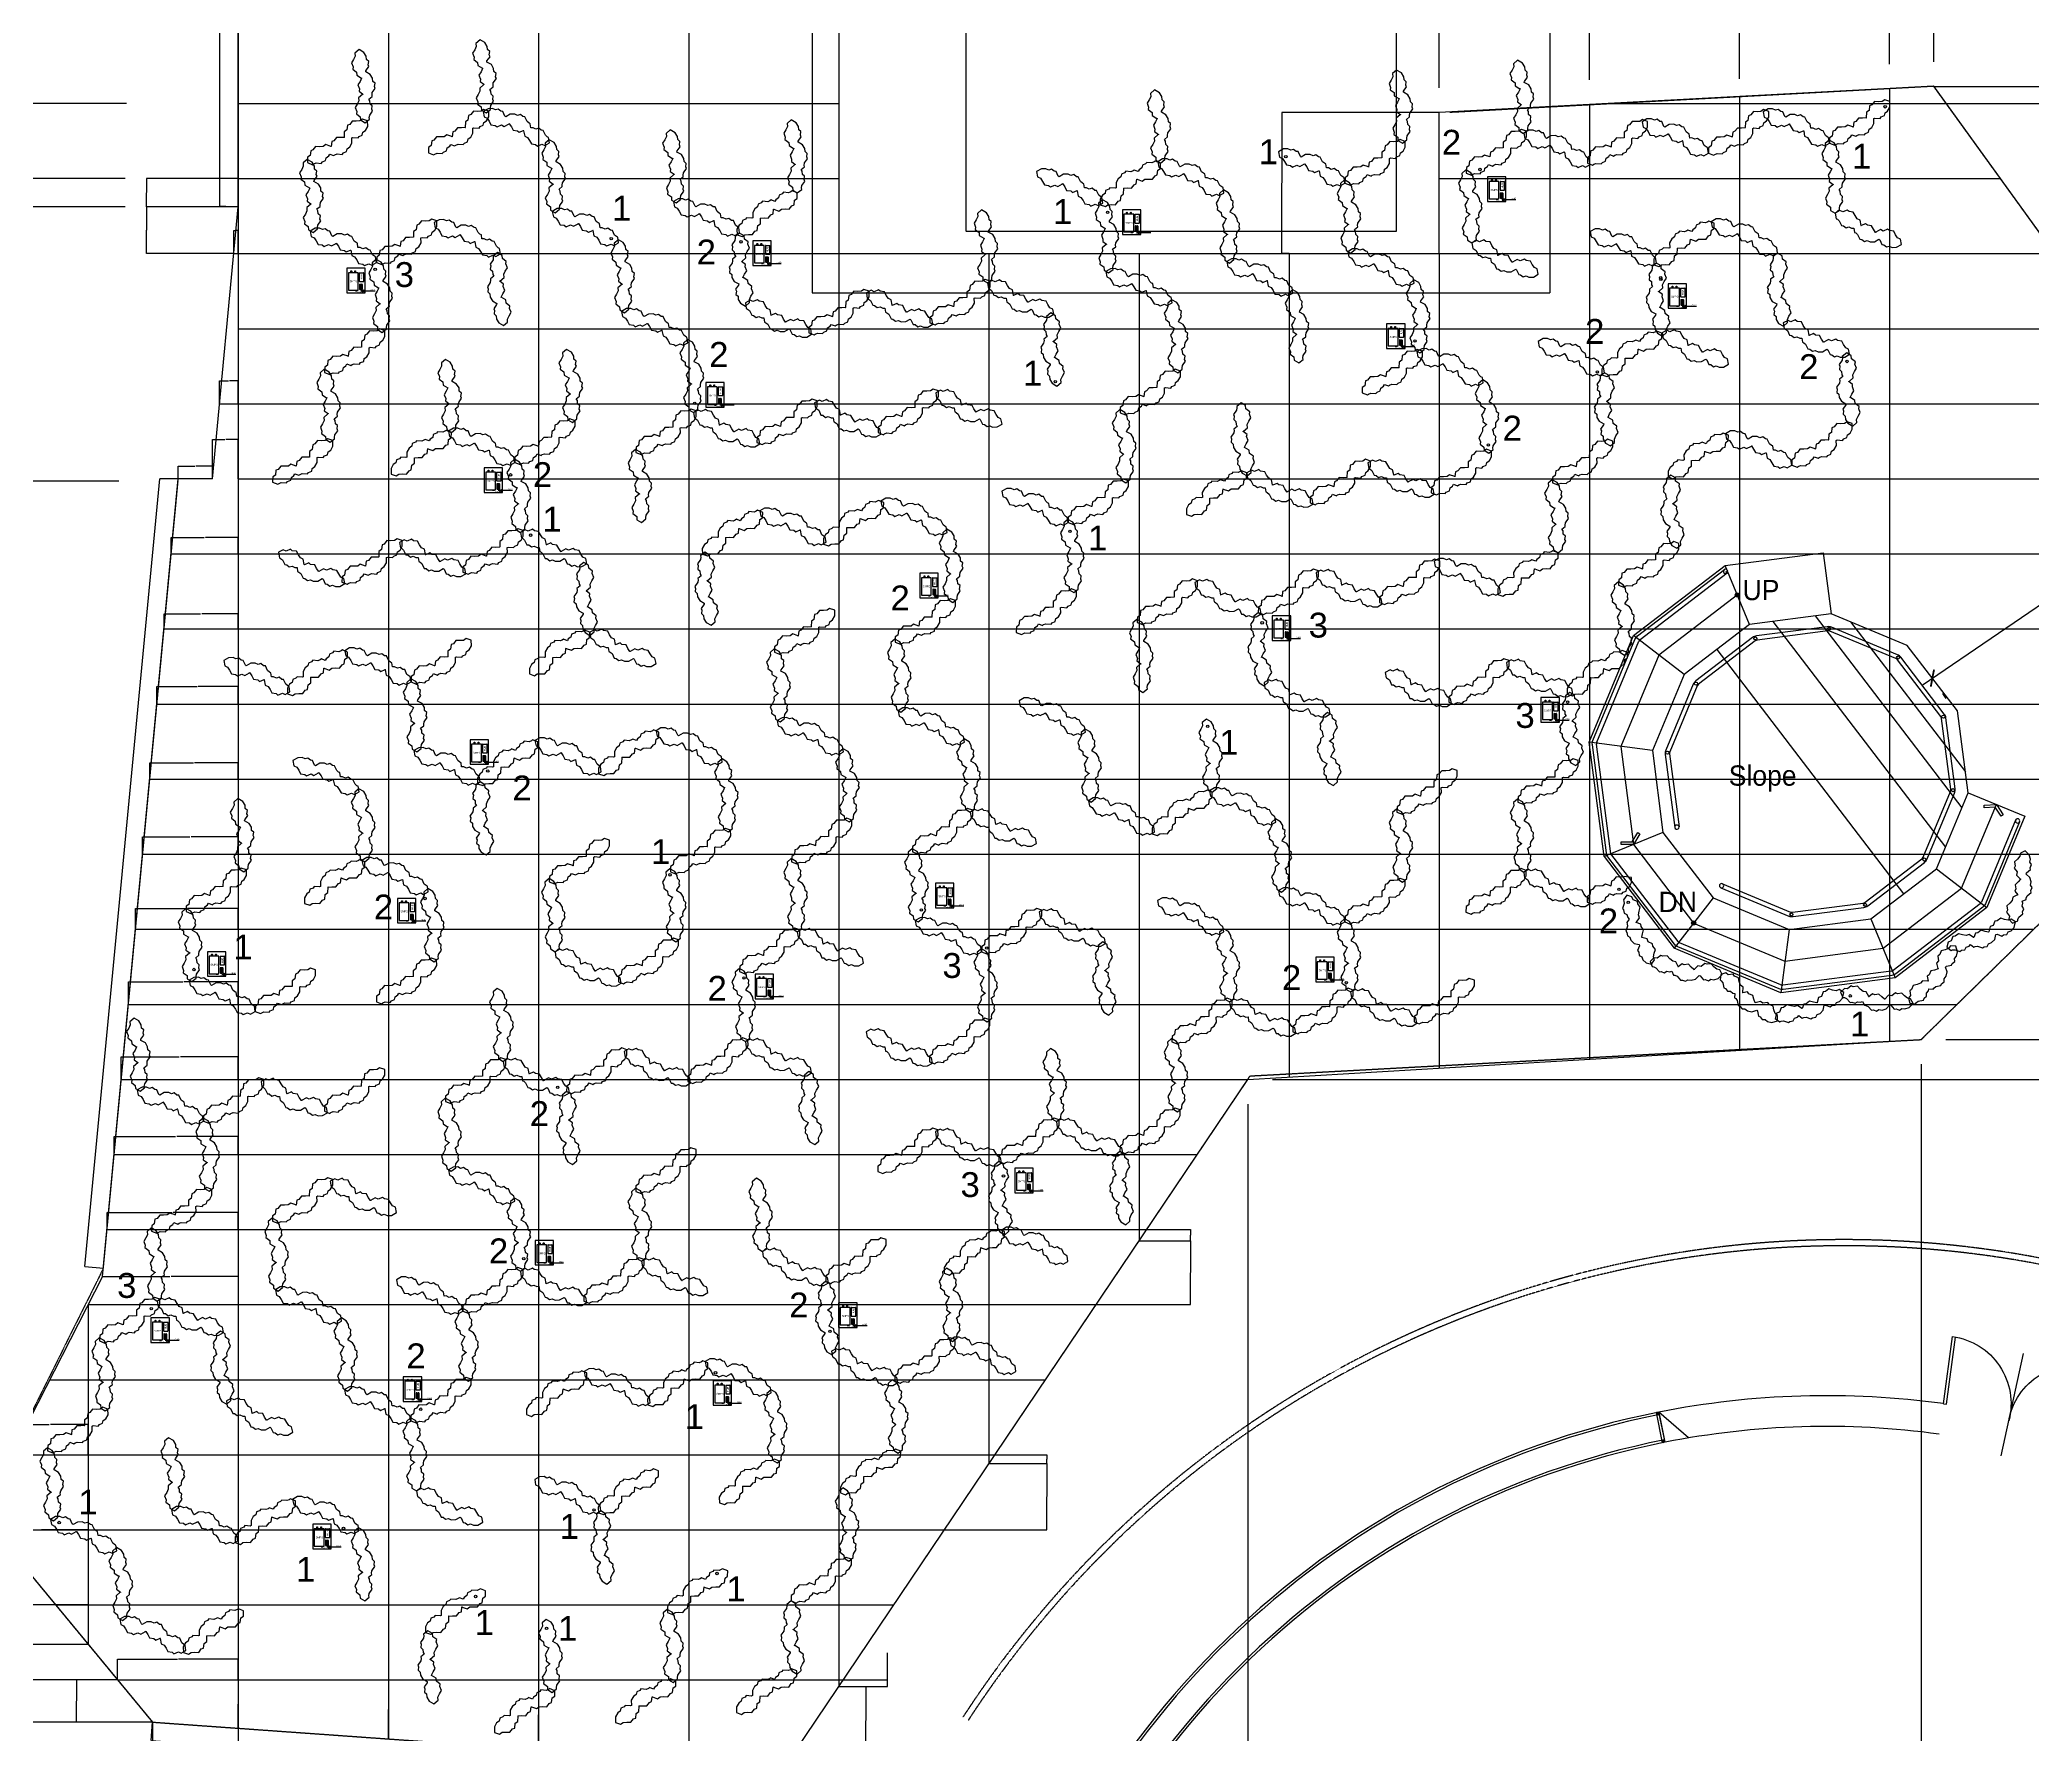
# Model space of a CAD drawing. Header units: millimetres. Extents: x -9372 to 300256, y -58520 to 166772.
# Drawn here: x -548 to 31835, y -48161 to -20627 of the extents above; entities that cross this region are included whole.
import ezdxf
from ezdxf.enums import TextEntityAlignment as Align

# ---------------------------------------------------------------- set-up
doc = ezdxf.new("R2010")
doc.units = ezdxf.units.MM
doc.linetypes.add('HIDDEN', pattern=[9.525, 6.35, -3.175])
doc.linetypes.add('HIDDEN2', pattern=[0.1875, 0.125, -0.0625])
for name, color, linetype in [('2-몰탈', 9, 'Continuous'), ('arredi', 3, 'Continuous'), ('DWG', 7, 'Continuous'), ('Layout01', 3, 'Continuous'), ('Power_01', 1, 'Continuous'), ('Power_02', 2, 'Continuous'), ('Power_03', 3, 'Continuous'), ('Power_04', 4, 'Continuous'), ('Power_05', 5, 'Continuous'), ('Power_06', 6, 'Continuous'), ('Power_07', 7, 'Continuous'), ('Power_08', 8, 'Continuous'), ('Power_09', 9, 'Continuous'), ('Power_10', 10, 'Continuous'), ('Power_11', 11, 'Continuous'), ('Power_12', 12, 'Continuous'), ('Power_13', 13, 'Continuous'), ('Power_14', 14, 'Continuous'), ('Power_15', 15, 'Continuous'), ('Power_16', 16, 'Continuous'), ('Power_17', 17, 'Continuous'), ('Power_18', 18, 'Continuous'), ('Power_19', 19, 'Continuous'), ('Power_20', 20, 'Continuous'), ('Power_21', 21, 'Continuous'), ('Power_22', 22, 'Continuous'), ('Power_23', 23, 'Continuous'), ('Power_24', 24, 'Continuous'), ('SMPS 박스', 7, 'Continuous'), ('원본-1층 평면도$0$$0$LEADER', 6, 'Continuous'), ('원본-1층 평면도$0$200-EquipID-2d', 7, 'Continuous'), ('치수선', 7, 'Continuous'), ('타공홀', 1, 'Continuous')]:
    doc.layers.add(name, color=color, linetype=linetype)
doc.layers.add('Outline01', color=5, linetype='HIDDEN', plot=False)
doc.styles.add('AW01', font='GulimChe.ttf')
doc.styles.add('CHIHOP', font='HYWULM.TTF')
doc.styles.add('LAY-OUT', font='HYWULM.TTF')
doc.styles.get("Standard").update_dxf_attribs({"font": 'ARIAL.TTF'})
doc.dimstyles.new('ARTware', dxfattribs={"dimtxt": 30, "dimasz": 10, "dimexe": 1.25, "dimexo": 10, "dimtad": 1, "dimtxsty": 'Standard', "dimcen": 2.5, "dimclrt": 1, "dimadec": 0, "dimazin": 0, "dimtfac": 1, "dimtmove": 0, "dimatfit": 3, "dimfxl": 1, "dimarcsym": 0})
doc.dimstyles.new('SCALE 200', dxfattribs={"dimscale": 200, "dimtxt": 1.8, "dimasz": 1, "dimexe": 1.5, "dimexo": 2, "dimgap": 0.7, "dimtad": 1, "dimdec": 0, "dimzin": 0, "dimlunit": 6, "dimtxsty": 'LAY-OUT', "dimblk": 'ARCHTICK', "dimcen": 0, "dimdle": 1, "dimclrd": 8, "dimclre": 8, "dimclrt": 6, "dimadec": 0, "dimazin": 0, "dimtfac": 1, "dimtdec": 0, "dimtix": 1, "dimtmove": 2, "dimatfit": 0, "dimldrblk": 'ARCHTICK', "dimfxl": 1.5, "dimtolj": 1, "dimtzin": 0, "dimarcsym": 0})
doc.dimstyles.get("Standard").update_dxf_attribs({"dimtxt": 0.18, "dimasz": 0.18, "dimexe": 0.18, "dimexo": 0.0625, "dimgap": 0.09, "dimtad": 0, "dimtih": 1, "dimtoh": 1, "dimdec": 4, "dimzin": 0, "dimdsep": 46, "dimtxsty": 'Standard', "dimcen": 0.09, "dimadec": 0, "dimazin": 0, "dimtfac": 1, "dimtdec": 4, "dimtofl": 0, "dimtmove": 0, "dimatfit": 3, "dimfxl": 1, "dimtolj": 1, "dimtzin": 0, "dimarcsym": 0})

# ---------------------------------------------------------------- blocks, each defined once
blk = doc.blocks.new('*D6')
at = {"layer": 'Defpoints', "color": 0}
for p in [(-626, 14916), (-586, 14916)]:
    blk.add_point(p, dxfattribs=at)
at = {"layer": 'SMPS 박스', "color": 0, "lineweight": -2}
for p, q in [((-636, 14916), (-646, 14916)), ((-626, 14916), (-586, 14916)), ((-416, 14916), (-576, 14916))]:
    blk.add_line(p, q, dxfattribs=at)
at = {"layer": 'SMPS 박스', "color": 0}
for points in [[(-636, 14918), (-636, 14914), (-626, 14916)], [(-576, 14918), (-576, 14914), (-586, 14916)]]:
    blk.add_solid(points, dxfattribs=at)
at = {"layer": 'SMPS 박스', "color": 1, "insert": (-454, 14932), "char_height": 30, "attachment_point": 5, "rotation": 359.9745}
blk.add_mtext('∅40', dxfattribs=at)
blk = doc.blocks.new('TEMPLATE_AW_A3_04')
at = {"layer": 'Layout01'}
h = blk.add_hatch(color=256, dxfattribs=at)
h.paths.add_polyline_path([(320.86, 33.9), (320.59, 36.9), (319.58, 36.9), (317.59, 33.9), (318.54, 33.9), (318.83, 34.4), (319.88, 34.4), (319.89, 33.9)])
h.paths.add_polyline_path([(319.87, 35.05), (319.21, 35.05), (319.85, 36.13)], flags=16)
h = blk.add_hatch(color=256, dxfattribs=at)
h.paths.add_polyline_path([(323.66, 36.9), (323.5, 36.9), (321.96, 36.9), (321.1, 33.9), (322.03, 33.9), (322.38, 35.12), (322.46, 35.12), (322.57, 35.11), (322.67, 35.05), (322.68, 35.04), (322.73, 34.95), (322.77, 34.82), (323, 33.9), (324.05, 33.9), (323.85, 34.77), (323.83, 34.84), (323.77, 34.96), (323.73, 35.04), (323.67, 35.11), (323.67, 35.12), (323.58, 35.17), (323.46, 35.23), (323.56, 35.25), (323.7, 35.29), (323.82, 35.35), (323.85, 35.36), (323.98, 35.44), (324.09, 35.53), (324.2, 35.64), (324.24, 35.69), (324.31, 35.8), (324.38, 35.93), (324.43, 36.07), (324.46, 36.21), (324.47, 36.33), (324.46, 36.45), (324.43, 36.56), (324.4, 36.62), (324.33, 36.71), (324.24, 36.78), (324.14, 36.83), (324.13, 36.83), (324.04, 36.86), (323.93, 36.88), (323.81, 36.89)])
h.paths.add_polyline_path([(322.71, 36.3), (323.12, 36.3), (323.25, 36.29), (323.37, 36.26), (323.45, 36.22), (323.49, 36.13), (323.47, 36), (323.45, 35.94), (323.37, 35.82), (323.32, 35.78), (323.19, 35.73), (323.03, 35.7), (322.93, 35.69), (322.54, 35.69)], flags=16)
for points in [[(327.5, 36.16), (327.71, 36.9), (324.9, 36.9), (324.68, 36.16), (325.63, 36.16), (324.98, 33.9), (325.91, 33.9), (326.56, 36.16)], [(331.89, 33.9), (333.41, 36.9), (332.54, 36.9), (331.74, 35.22), (331.76, 36.9), (330.88, 36.9), (329.93, 35.22), (330.1, 36.9), (329.22, 36.9), (329.02, 33.9), (329.93, 33.9), (331, 35.79), (330.98, 33.9)], [(342.12, 36.26), (342.3, 36.9), (339.82, 36.9), (338.96, 33.9), (341.49, 33.9), (341.68, 34.58), (340.08, 34.58), (340.25, 35.17), (341.69, 35.17), (341.87, 35.79), (340.43, 35.79), (340.56, 36.26)], [(11, 12), (19.5, 12), (19.5, 8)]]:
    blk.add_hatch(color=256, dxfattribs=at).paths.add_polyline_path(points)
h = blk.add_hatch(color=256, dxfattribs=at)
h.paths.add_polyline_path([(335.58, 33.9), (335.31, 36.9), (334.3, 36.9), (332.31, 33.9), (333.26, 33.9), (333.55, 34.4), (334.6, 34.4), (334.61, 33.9)])
h.paths.add_polyline_path([(334.59, 35.05), (333.93, 35.05), (334.57, 36.13)], flags=16)
h = blk.add_hatch(color=256, dxfattribs=at)
h.paths.add_polyline_path([(338.37, 36.9), (338.21, 36.9), (336.67, 36.9), (335.8, 33.9), (336.74, 33.9), (337.09, 35.12), (337.17, 35.12), (337.28, 35.11), (337.37, 35.05), (337.38, 35.04), (337.43, 34.95), (337.47, 34.82), (337.71, 33.9), (338.75, 33.9), (338.56, 34.77), (338.54, 34.84), (338.48, 34.96), (338.43, 35.04), (338.38, 35.11), (338.37, 35.12), (338.29, 35.17), (338.17, 35.23), (338.27, 35.25), (338.41, 35.29), (338.53, 35.35), (338.56, 35.36), (338.68, 35.44), (338.8, 35.53), (338.9, 35.64), (338.94, 35.69), (339.02, 35.8), (339.08, 35.93), (339.13, 36.07), (339.16, 36.21), (339.17, 36.33), (339.16, 36.45), (339.13, 36.56), (339.1, 36.62), (339.04, 36.71), (338.95, 36.78), (338.84, 36.83), (338.84, 36.83), (338.75, 36.86), (338.64, 36.88), (338.51, 36.89)])
h.paths.add_polyline_path([(337.42, 36.3), (337.83, 36.3), (337.96, 36.29), (338.08, 36.26), (338.15, 36.22), (338.19, 36.13), (338.18, 36), (338.16, 35.94), (338.07, 35.82), (338.02, 35.78), (337.89, 35.73), (337.74, 35.7), (337.64, 35.69), (337.25, 35.69)], flags=16)
h = blk.add_hatch(color=256, dxfattribs=at)
h.paths.add_polyline_path([(341.75, 32.22), (341.96, 32.22), (341.92, 32.01), (341.7, 32.01)])
h.paths.add_polyline_path([(341.27, 32.93), (341.31, 32.91), (341.37, 32.85), (341.38, 32.83), (341.4, 32.76), (341.41, 32.67), (341.41, 32.67), (341.4, 32.58), (341.38, 32.5), (341.36, 32.43), (341.34, 32.39), (341.3, 32.32), (341.24, 32.26), (341.21, 32.24), (341.14, 32.2), (341.13, 32.2), (341.06, 32.19), (340.96, 32.19), (340.84, 32.19), (341, 32.94), (341.13, 32.94), (341.21, 32.94)], flags=16)
h.paths.add_polyline_path([(341.04, 32.01), (341.12, 32.02), (341.19, 32.02), (341.26, 32.04), (341.33, 32.08), (341.39, 32.12), (341.42, 32.14), (341.48, 32.2), (341.53, 32.27), (341.57, 32.34), (341.57, 32.35), (341.6, 32.42), (341.62, 32.5), (341.63, 32.58), (341.64, 32.66), (341.63, 32.74), (341.62, 32.82), (341.6, 32.87), (341.57, 32.94), (341.55, 32.98), (341.49, 33.04), (341.47, 33.06), (341.39, 33.1), (341.35, 33.11), (341.27, 33.12), (341.21, 33.13), (341.11, 33.13), (340.81, 33.13), (340.57, 32.01), (340.97, 32.01)])
h.paths.add_polyline_path([(340.66, 33.13), (339.77, 33.13), (339.74, 32.94), (340.07, 32.94), (339.87, 32.01), (340.1, 32.01), (340.29, 32.94), (340.62, 32.94)])
h.paths.add_polyline_path([(339.13, 33.13), (338.9, 33.13), (338.66, 32.01), (339.46, 32.01), (339.5, 32.2), (338.93, 32.2)])
h.paths.add_polyline_path([(338.49, 32.22), (338.27, 32.22), (338.22, 32.01), (338.32, 32.01), (338.32, 31.98), (338.28, 31.91), (338.27, 31.9), (338.2, 31.87), (338.17, 31.77), (338.21, 31.77), (338.29, 31.79), (338.35, 31.83), (338.39, 31.88), (338.43, 31.95), (338.45, 32.04)])
h.paths.add_polyline_path([(337.84, 32.22), (338.05, 32.22), (338.01, 32.01), (337.79, 32.01)])
h.paths.add_polyline_path([(336.86, 32.04), (336.93, 32.01), (337.01, 31.99), (337.1, 31.99), (337.12, 31.99), (337.2, 31.99), (337.28, 32.01), (337.35, 32.04), (337.42, 32.08), (337.44, 32.09), (337.5, 32.14), (337.56, 32.19), (337.61, 32.26), (337.65, 32.33), (337.66, 32.36), (337.69, 32.44), (337.72, 32.52), (337.73, 32.59), (337.73, 32.68), (337.73, 32.73), (337.72, 32.82), (337.69, 32.89), (337.65, 32.96), (337.61, 33.02), (337.57, 33.05), (337.51, 33.09), (337.44, 33.12), (337.36, 33.14), (337.27, 33.15), (337.23, 33.15), (337.14, 33.14), (337.07, 33.12), (336.99, 33.08), (336.97, 33.07), (336.91, 33.03), (336.84, 32.97), (336.79, 32.91), (336.77, 32.88), (336.73, 32.81), (336.7, 32.74), (336.67, 32.66), (336.66, 32.61), (336.65, 32.53), (336.64, 32.45), (336.65, 32.4), (336.66, 32.31), (336.69, 32.24), (336.72, 32.17), (336.77, 32.11), (336.84, 32.06)])
h.paths.add_polyline_path([(337.5, 32.59), (337.48, 32.51), (337.45, 32.43), (337.41, 32.36), (337.36, 32.29), (337.31, 32.24), (337.28, 32.23), (337.2, 32.19), (337.13, 32.18), (337.08, 32.18), (337, 32.21), (336.94, 32.26), (336.91, 32.3), (336.88, 32.37), (336.87, 32.45), (336.87, 32.49), (336.88, 32.57), (336.9, 32.65), (336.94, 32.73), (336.98, 32.8), (336.99, 32.81), (337.04, 32.87), (337.1, 32.92), (337.17, 32.95), (337.25, 32.95), (337.29, 32.95), (337.37, 32.93), (337.43, 32.88), (337.47, 32.83), (337.49, 32.76), (337.5, 32.67), (337.5, 32.67)], flags=16)
h.paths.add_polyline_path([(336.12, 33.15), (336.05, 33.14), (335.97, 33.13), (335.89, 33.1), (335.82, 33.06), (335.82, 33.06), (335.75, 33.02), (335.69, 32.96), (335.64, 32.89), (335.6, 32.82), (335.59, 32.79), (335.56, 32.72), (335.54, 32.64), (335.53, 32.56), (335.53, 32.47), (335.53, 32.4), (335.54, 32.31), (335.56, 32.23), (335.6, 32.17), (335.64, 32.11), (335.66, 32.09), (335.72, 32.05), (335.79, 32.01), (335.87, 31.99), (335.96, 31.99), (335.98, 31.99), (336.06, 32), (336.14, 32.02), (336.21, 32.05), (336.28, 32.09), (336.3, 32.11), (336.36, 32.16), (336.41, 32.22), (336.45, 32.3), (336.48, 32.38), (336.25, 32.41), (336.23, 32.36), (336.19, 32.29), (336.14, 32.24), (336.13, 32.23), (336.06, 32.19), (335.98, 32.18), (335.95, 32.18), (335.88, 32.2), (335.82, 32.25), (335.79, 32.3), (335.76, 32.37), (335.75, 32.46), (335.75, 32.47), (335.76, 32.55), (335.77, 32.63), (335.8, 32.71), (335.83, 32.77), (335.88, 32.84), (335.93, 32.89), (335.96, 32.91), (336.03, 32.94), (336.11, 32.95), (336.18, 32.94), (336.25, 32.9), (336.3, 32.85), (336.32, 32.76), (336.54, 32.78), (336.53, 32.85), (336.5, 32.93), (336.46, 32.99), (336.41, 33.05), (336.35, 33.09), (336.28, 33.12), (336.2, 33.14)])
h.paths.add_polyline_path([(334.25, 32.76), (334.56, 32.01), (334.77, 32.01), (335.01, 33.13), (334.79, 33.13), (334.63, 32.38), (334.33, 33.13), (334.12, 33.13), (333.88, 32.01), (334.1, 32.01)])
h.paths.add_polyline_path([(333.23, 33.14), (333.15, 33.12), (333.08, 33.08), (333.06, 33.07), (332.99, 33.03), (332.93, 32.97), (332.88, 32.91), (332.86, 32.88), (332.82, 32.81), (332.79, 32.74), (332.76, 32.66), (332.75, 32.61), (332.74, 32.53), (332.73, 32.45), (332.73, 32.4), (332.75, 32.31), (332.78, 32.24), (332.81, 32.17), (332.86, 32.11), (332.93, 32.06), (332.95, 32.04), (333.02, 32.01), (333.1, 31.99), (333.19, 31.99), (333.2, 31.99), (333.29, 31.99), (333.37, 32.01), (333.44, 32.04), (333.51, 32.08), (333.53, 32.09), (333.59, 32.14), (333.65, 32.19), (333.7, 32.26), (333.74, 32.33), (333.75, 32.36), (333.78, 32.44), (333.8, 32.52), (333.82, 32.59), (333.82, 32.68), (333.82, 32.73), (333.81, 32.82), (333.78, 32.89), (333.74, 32.96), (333.69, 33.02), (333.66, 33.05), (333.6, 33.09), (333.52, 33.12), (333.45, 33.14), (333.36, 33.15), (333.32, 33.15)])
h.paths.add_polyline_path([(333.19, 32.92), (333.26, 32.95), (333.34, 32.95), (333.38, 32.95), (333.46, 32.93), (333.52, 32.88), (333.56, 32.83), (333.58, 32.76), (333.59, 32.67), (333.59, 32.67), (333.59, 32.59), (333.57, 32.51), (333.54, 32.43), (333.5, 32.36), (333.45, 32.29), (333.4, 32.24), (333.37, 32.23), (333.29, 32.19), (333.21, 32.18), (333.17, 32.18), (333.09, 32.21), (333.03, 32.26), (333, 32.3), (332.97, 32.37), (332.96, 32.45), (332.96, 32.49), (332.97, 32.57), (332.99, 32.65), (333.02, 32.73), (333.07, 32.8), (333.08, 32.81), (333.13, 32.87)], flags=16)
h.paths.add_polyline_path([(332.22, 32.01), (332.45, 33.13), (332.68, 33.13), (332.45, 32.01)])
h.paths.add_polyline_path([(332.31, 33.13), (331.43, 33.13), (331.39, 32.94), (331.72, 32.94), (331.53, 32.01), (331.76, 32.01), (331.95, 32.94), (332.28, 32.94)])
h.paths.add_polyline_path([(330.85, 32.44), (330.51, 32.44), (330.78, 32.89)], flags=16)
h.paths.add_polyline_path([(330.43, 32.26), (330.87, 32.26), (330.91, 32.01), (331.13, 32.01), (330.95, 33.13), (330.69, 33.13), (330.06, 32.01), (330.3, 32.01)])
h.paths.add_polyline_path([(330.07, 32.93), (330.03, 32.99), (329.98, 33.05), (329.92, 33.09), (329.85, 33.12), (329.77, 33.14), (329.69, 33.15), (329.62, 33.14), (329.54, 33.13), (329.46, 33.1), (329.39, 33.06), (329.39, 33.06), (329.32, 33.02), (329.26, 32.96), (329.21, 32.89), (329.17, 32.82), (329.16, 32.79), (329.13, 32.72), (329.11, 32.64), (329.1, 32.56), (329.09, 32.47), (329.1, 32.4), (329.11, 32.31), (329.13, 32.23), (329.17, 32.17), (329.21, 32.11), (329.23, 32.09), (329.29, 32.05), (329.36, 32.01), (329.44, 31.99), (329.53, 31.99), (329.55, 31.99), (329.63, 32), (329.71, 32.02), (329.78, 32.05), (329.85, 32.09), (329.87, 32.11), (329.93, 32.16), (329.98, 32.22), (330.02, 32.3), (330.05, 32.38), (329.82, 32.41), (329.8, 32.36), (329.76, 32.29), (329.71, 32.24), (329.7, 32.23), (329.63, 32.19), (329.55, 32.18), (329.52, 32.18), (329.45, 32.2), (329.39, 32.25), (329.36, 32.3), (329.33, 32.37), (329.32, 32.46), (329.32, 32.47), (329.33, 32.55), (329.34, 32.63), (329.37, 32.71), (329.4, 32.77), (329.45, 32.84), (329.5, 32.89), (329.53, 32.91), (329.6, 32.94), (329.68, 32.95), (329.75, 32.94), (329.82, 32.9), (329.87, 32.85), (329.89, 32.76), (330.11, 32.78), (330.1, 32.85)])
h.paths.add_polyline_path([(328.57, 32.01), (328.8, 33.13), (329.03, 33.13), (328.8, 32.01)])
h.paths.add_polyline_path([(328.13, 32.01), (328.34, 32.01), (328.58, 33.13), (328.36, 33.13), (328.2, 32.38), (327.9, 33.13), (327.69, 33.13), (327.45, 32.01), (327.67, 32.01), (327.82, 32.76)])
h.paths.add_polyline_path([(326.4, 32.29), (326.41, 32.21), (326.45, 32.15), (326.5, 32.09), (326.56, 32.04), (326.63, 32.01), (326.71, 31.99), (326.8, 31.99), (326.84, 31.99), (326.93, 32), (327, 32.02), (327.07, 32.05), (327.13, 32.1), (327.18, 32.15), (327.23, 32.22), (327.25, 32.27), (327.28, 32.34), (327.3, 32.42), (327.32, 32.52), (327.45, 33.13), (327.22, 33.13), (327.09, 32.52), (327.08, 32.45), (327.05, 32.36), (327.03, 32.31), (327.01, 32.26), (326.95, 32.21), (326.89, 32.19), (326.81, 32.18), (326.73, 32.19), (326.67, 32.23), (326.64, 32.26), (326.62, 32.33), (326.62, 32.37), (326.65, 32.52), (326.78, 33.13), (326.55, 33.13), (326.43, 32.54), (326.41, 32.46), (326.4, 32.4), (326.4, 32.33)])
h.paths.add_polyline_path([(326.1, 32.94), (325.88, 32.01), (326.09, 32.01), (326.32, 33.13), (325.99, 33.13), (325.61, 32.34), (325.58, 33.13), (325.25, 33.13), (325.01, 32.01), (325.22, 32.01), (325.4, 32.94), (325.44, 32.01), (325.66, 32.01)])
h.paths.add_polyline_path([(324.8, 32.94), (324.58, 32.01), (324.79, 32.01), (325.02, 33.13), (324.69, 33.13), (324.31, 32.34), (324.27, 33.13), (323.94, 33.13), (323.71, 32.01), (323.92, 32.01), (324.09, 32.94), (324.14, 32.01), (324.35, 32.01)])
h.paths.add_polyline_path([(323.15, 33.15), (323.07, 33.14), (322.99, 33.12), (322.92, 33.08), (322.9, 33.07), (322.83, 33.03), (322.77, 32.97), (322.72, 32.91), (322.69, 32.88), (322.65, 32.81), (322.62, 32.74), (322.6, 32.66), (322.58, 32.61), (322.57, 32.53), (322.57, 32.45), (322.57, 32.4), (322.58, 32.31), (322.61, 32.24), (322.64, 32.17), (322.69, 32.11), (322.76, 32.06), (322.79, 32.04), (322.86, 32.01), (322.94, 31.99), (323.02, 31.99), (323.04, 31.99), (323.12, 31.99), (323.2, 32.01), (323.28, 32.04), (323.35, 32.08), (323.36, 32.09), (323.42, 32.14), (323.48, 32.19), (323.53, 32.26), (323.57, 32.33), (323.59, 32.36), (323.62, 32.44), (323.64, 32.52), (323.65, 32.59), (323.66, 32.68), (323.65, 32.73), (323.64, 32.82), (323.61, 32.89), (323.58, 32.96), (323.53, 33.02), (323.49, 33.05), (323.43, 33.09), (323.36, 33.12), (323.28, 33.14), (323.19, 33.15)])
h.paths.add_polyline_path([(323.37, 32.43), (323.33, 32.36), (323.28, 32.29), (323.23, 32.24), (323.2, 32.23), (323.13, 32.19), (323.05, 32.18), (323, 32.18), (322.93, 32.21), (322.86, 32.26), (322.83, 32.3), (322.8, 32.37), (322.79, 32.45), (322.79, 32.49), (322.81, 32.57), (322.83, 32.65), (322.86, 32.73), (322.9, 32.8), (322.91, 32.81), (322.96, 32.87), (323.03, 32.92), (323.1, 32.95), (323.17, 32.95), (323.22, 32.95), (323.29, 32.93), (323.36, 32.88), (323.39, 32.83), (323.42, 32.76), (323.43, 32.67), (323.43, 32.67), (323.42, 32.59), (323.4, 32.51)], flags=16)
h.paths.add_polyline_path([(321.88, 32.18), (321.8, 32.2), (321.74, 32.25), (321.71, 32.3), (321.68, 32.37), (321.67, 32.46), (321.67, 32.47), (321.68, 32.55), (321.7, 32.63), (321.72, 32.71), (321.76, 32.77), (321.8, 32.84), (321.86, 32.89), (321.88, 32.91), (321.96, 32.94), (322.03, 32.95), (322.11, 32.94), (322.18, 32.9), (322.22, 32.85), (322.24, 32.76), (322.47, 32.78), (322.45, 32.85), (322.43, 32.93), (322.39, 32.99), (322.33, 33.05), (322.28, 33.09), (322.21, 33.12), (322.13, 33.14), (322.04, 33.15), (321.97, 33.14), (321.89, 33.13), (321.81, 33.1), (321.74, 33.06), (321.74, 33.06), (321.67, 33.02), (321.62, 32.96), (321.57, 32.89), (321.53, 32.82), (321.51, 32.79), (321.48, 32.72), (321.46, 32.64), (321.45, 32.56), (321.45, 32.47), (321.45, 32.4), (321.46, 32.31), (321.49, 32.23), (321.52, 32.17), (321.56, 32.11), (321.59, 32.09), (321.65, 32.05), (321.72, 32.01), (321.8, 31.99), (321.89, 31.99), (321.9, 31.99), (321.98, 32), (322.06, 32.02), (322.14, 32.05), (322.2, 32.09), (322.23, 32.11), (322.28, 32.16), (322.33, 32.22), (322.37, 32.3), (322.41, 32.38), (322.18, 32.41), (322.16, 32.36), (322.12, 32.29), (322.06, 32.24), (322.05, 32.23), (321.98, 32.19), (321.9, 32.18)])
h.paths.add_polyline_path([(321.38, 33.13), (320.55, 33.13), (320.32, 32.01), (321.2, 32.01), (321.24, 32.2), (320.58, 32.2), (320.65, 32.5), (321.23, 32.5), (321.27, 32.69), (320.69, 32.69), (320.75, 32.94), (321.35, 32.94)])
h.paths.add_polyline_path([(319.84, 33.13), (319.61, 33.13), (319.37, 32.01), (320.17, 32.01), (320.21, 32.2), (319.64, 32.2)])
h.paths.add_polyline_path([(319.38, 33.13), (318.55, 33.13), (318.32, 32.01), (319.2, 32.01), (319.24, 32.2), (318.58, 32.2), (318.65, 32.5), (319.23, 32.5), (319.27, 32.69), (318.69, 32.69), (318.75, 32.94), (319.35, 32.94)])
h.paths.add_polyline_path([(318.41, 33.13), (317.53, 33.13), (317.49, 32.94), (317.82, 32.94), (317.62, 32.01), (317.85, 32.01), (318.05, 32.94), (318.37, 32.94)])
for p, q in [((214.5, 285), (214.5, 291)), ((15.5, 289), (19.5, 285)), ((15.5, 12), (15.5, 289)), ((15.5, 289), (413.5, 289)), ((84.5, 289), (84.5, 285)), ((149.5, 289), (149.5, 285)), ((279.5, 289), (279.5, 285)), ((344.5, 289), (344.5, 285)), ((409.5, 285), (413.5, 289)), ((413.5, 289), (413.5, 8)), ((259.5, 285), (259.5, 280)), ((269.5, 285), (269.5, 280)), ((299.5, 285), (299.5, 280)), ((334.5, 285), (334.5, 280)), ((369.5, 285), (369.5, 280)), ((379.5, 285), (379.5, 280)), ((259.5, 280), (409.5, 280)), ((15.5, 239.5), (19.5, 239.5)), ((409.5, 239.5), (413.5, 239.5)), ((15.5, 194), (19.5, 194)), ((409.5, 194), (413.5, 194)), ((19.5, 148.5), (13.5, 148.5)), ((409.5, 148.5), (415.5, 148.5)), ((15.5, 103), (19.5, 103)), ((409.5, 103), (413.5, 103)), ((15.5, 57.5), (19.5, 57.5)), ((409.5, 57.5), (413.5, 57.5)), ((25.5, 39), (25.5, 12)), ((247.5, 39), (247.5, 12)), ((227.5, 35), (274.5, 35)), ((230.5, 34), (228.5, 32)), ((230.5, 32), (228.5, 34)), ((256.5, 35), (256.5, 16)), ((265.5, 35), (265.5, 12)), ((274.5, 30), (409.5, 30)), ((227.5, 25), (247.5, 25)), ((232.5, 16.5), (232.5, 23.5)), ((229, 20), (236, 20)), ((238, 20), (246, 20)), ((274.5, 21), (409.5, 21)), ((399.5, 21), (399.5, 12)), ((247.5, 16), (274.5, 16)), ((84.5, 12), (84.5, 8)), ((149.5, 12), (149.5, 8)), ((214.5, 12), (214.5, 6)), ((279.5, 12), (279.5, 8)), ((344.5, 12), (344.5, 8)), ((409.5, 12), (413.5, 8)), ((413.5, 8), (19.5, 8))]:
    blk.add_line(p, q, dxfattribs=at)
for points in [[(216.5, 288), (214.5, 285), (212.5, 288)], [(16.5, 150.5), (19.5, 148.5), (16.5, 146.5)], [(412.5, 150.5), (409.5, 148.5), (412.5, 146.5)], [(228.5, 34), (230.5, 34), (230.5, 32), (228.5, 32)], [(228.5, 31), (230.5, 31), (230.5, 29), (228.5, 29)], [(228.5, 28), (230.5, 28), (230.5, 26), (228.5, 26)], [(245, 22.5), (245, 17.5), (239, 18.5), (239, 21.5)], [(11, 12), (19.5, 12), (19.5, 8)], [(216.5, 9), (214.5, 12), (212.5, 9)]]:
    blk.add_lwpolyline(points, close=True, dxfattribs=at)
at = {"layer": 'Layout01', "const_width": 0.5}
blk.add_lwpolyline([(19.5, 285), (409.5, 285), (409.5, 12), (19.5, 12)], close=True, dxfattribs=at)
at = {"layer": 'Layout01', "const_width": 0.3}
for points in [[(19.5, 39), (409.5, 39)], [(165.5, 39), (165.5, 12)], [(227.5, 39), (227.5, 12)], [(274.5, 39), (274.5, 12)], [(304.5, 39), (304.5, 12)], [(344.5, 39), (344.5, 12)], [(354.5, 39), (354.5, 12)]]:
    blk.add_lwpolyline(points, dxfattribs=at)
at = {"layer": 'Layout01'}
for radius in [2.5, 1.5]:
    blk.add_circle((232.5, 20), radius, dxfattribs=at)
at = {"layer": 'Outline01'}
blk.add_lwpolyline([(0, 297), (420, 297), (420, 0), (0, 0)], close=True, dxfattribs=at)
at = {"layer": 'Layout01'}
blk.add_text('COPYRIGHT(C) ARTWARE TELECOMMUNICATION CO.,LTD.  ALL RIGHTS RESERVED.', height=1.5, rotation=90, dxfattribs=at).set_placement((14.7, 288.5), align=Align.RIGHT)
for s, height, p in [('A', 2, (52, 287)), ('B', 2, (117, 287)), ('C', 2, (182, 287)), ('D', 2, (247, 287)), ('E', 2, (312, 287)), ('F', 2, (377, 287)), ('6', 2, (17.5, 262.25)), ('6', 2, (411.5, 262.25)), ('5', 2, (17.5, 216.75)), ('5', 2, (411.5, 216.75)), ('4', 2, (17.5, 171.25)), ('4', 2, (411.5, 171.25)), ('3', 2, (17.5, 125.75)), ('3', 2, (411.5, 125.75)), ('2', 2, (17.5, 80.25)), ('2', 2, (411.5, 80.25)), ('DIMENSIONS', 1.5, (237.5, 37.5)), ('GENERAL TOLERANCES', 1.5, (261, 37.5)), ('1', 2, (17.5, 34.75)), ('1', 2, (411.5, 34.75)), ('A3', 2.2, (349.5, 33)), ('ANGLE', 1.5, (256.5, 14)), ('A', 2, (52, 10)), ('B', 2, (117, 10)), ('C', 2, (182, 10)), ('D', 2, (247, 10)), ('E', 2, (312, 10)), ('F', 2, (377, 10))]:
    blk.add_text(s, height=height, dxfattribs=at).set_placement(p, align=Align.MIDDLE_CENTER)
for s, height, p in [('NO', 2.2, (261.5, 282.5)), ('PART NAME', 2.2, (271.5, 282.5)), ('CODE OR IDENTITY', 2.2, (301.5, 282.5)), ('SPECIFICATION', 2.2, (336.5, 282.5)), ("Q'TY", 2.2, (371.5, 282.5)), ('VENDOR', 2.2, (381.5, 282.5)), ('DESCRIPTION', 1.5, (166.5, 37.5)), ('DRAWN BY', 1.5, (275.5, 37.5)), ('PROJECT', 1.5, (355.5, 37.5)), ('mm', 2, (231.5, 33)), ('0.5', 2, (248.5, 33)), ('6', 2, (257.5, 33)), ('%%P0.1', 2, (266.5, 33)), ('mm[Inch]', 2, (231.5, 30)), ('6', 1.8, (248.5, 30)), ('30', 2, (257.5, 30)), ('%%P0.2', 2, (266.5, 30)), ('CHECKED BY', 1.5, (275.5, 28.5)), ('CUSTOMER', 1.5, (305.5, 28.5)), ('TITLE', 1.5, (355.5, 28.5)), ('Inch', 2, (231.5, 27)), ('30', 2, (248.5, 27)), ('120', 2, (257.5, 27)), ('%%P0.3', 2, (266.5, 27)), ('120', 2, (248.5, 24)), ('400', 2, (257.5, 24)), ('%%P0.5', 2, (266.5, 24)), ('400', 2, (248.5, 21)), ('1000', 2, (257.5, 21)), ('%%P0.8', 2, (266.5, 21)), ('APPROVED BY', 1.5, (275.5, 19.5)), ('FILE NAME', 1.5, (305.5, 19.5)), ('REV', 1.5, (345.5, 19.5)), ('DRAWING NO.', 1.5, (355.5, 19.5)), ('SHEET', 1.5, (400.5, 19.5)), ('1000', 2, (248.5, 18)), ('2000', 2, (257.5, 18)), ('%%P1.2', 2, (266.5, 18)), ('%%P0.5%%D', 2, (266.5, 14))]:
    blk.add_text(s, height=height, dxfattribs=at).set_placement(p, align=Align.MIDDLE_LEFT)
for s, p in [('AND SHOULD NOT BE USED WITHOUT WRITTEN PERMISSION', (14.7, 14)), ('THIS DRAWING IS PROPRIETARY TO ARTWARE CO.,LTD.', (12.5, 14))]:
    blk.add_text(s, height=1.5, rotation=90, dxfattribs=at).set_placement(p)
for s, p in [('SIZE', (345.5, 38)), ('SCALE', (345.5, 29))]:
    blk.add_text(s, height=1.5, dxfattribs=at).set_placement(p, align=Align.TOP_LEFT)
blk.add_text('REVISION NOTE', height=2, rotation=90, dxfattribs=at).set_placement((23, 25.5), align=Align.MIDDLE_CENTER)
at = {"layer": 'Layout01', "width": 0.6}
blk.add_text('THIRD ANGLE PROJECTION', height=1.5, dxfattribs=at).set_placement((237.5, 14), align=Align.MIDDLE_CENTER)
at = {"layer": 'Layout01', "color": 2, "style": 'AW01', "width": 0.8}
for tag, p in [('DWG_DATE', (303.5, 37)), ('CHECKED_DATE', (303.5, 28)), ('APPROVED_DATE', (303.5, 19))]:
    blk.add_attdef(tag, text='', height=1.8, dxfattribs=at).set_placement(p, align=Align.MIDDLE_RIGHT)
at = {"layer": 'Layout01', "color": 2, "style": 'AW01'}
for tag, height, p in [('PROJECT1', 2.5, (382, 36)), ('PROJECT2', 2.5, (382, 33)), ('TITLE1', 2.5, (382, 27)), ('SCALE', 2.2, (349.5, 24)), ('TITLE2', 2.5, (382, 24)), ('SHEET', 2.2, (404.5, 15))]:
    blk.add_attdef(tag, text='', height=height, dxfattribs=at).set_placement(p, align=Align.MIDDLE_CENTER)
for tag, p in [('DRAWN_NAME', (276.5, 33)), ('CHECKED_NAME', (276.5, 24)), ('CUSTOMER', (306.5, 24)), ('APPROVED_NAME', (276.5, 15))]:
    blk.add_attdef(tag, text='', height=2.2, dxfattribs=at).set_placement(p, align=Align.MIDDLE_LEFT)
at = {"layer": 'Layout01', "insert": (307.5, 15), "char_height": 2, "attachment_point": 4, "style": 'AW01', "bg_fill": 2}
blk.add_mtext('[확정](LFS사업부_도면-11-11-21)20111121,킨텍스 전시회 시스템 구성도', dxfattribs=at)
at = {"layer": 'Layout01', "color": 2, "style": 'AW01'}
blk.add_attdef('REV', text='', height=2.2, dxfattribs=at).set_placement((349.5, 15), align=Align.MIDDLE_CENTER)
blk.add_attdef('DRAWING_NO', text='', height=2.5, dxfattribs=at).set_placement((359.5, 15), align=Align.MIDDLE_LEFT)
blk = doc.blocks.new('A$C0E6B04B3')
at = {"layer": '2-몰탈', "color": 8, "ltscale": 0.5}
for p, q in [((766, 2302), (0, 1512)), ((802, 2267), (37, 1478)), ((766, 2302), (802, 2267)), ((2418, 929), (1786, 30)), ((2459, 900), (1826, 0)), ((2459, 900), (2418, 929))]:
    blk.add_line(p, q, dxfattribs=at)
for centre, start, end in [((766, 2302), 225.8758, 322.6302), ((2459, 900), 138.1273, 234.8817)]:
    blk.add_arc(centre, 1100, start, end, dxfattribs=at)
blk = doc.blocks.new('미르무대')
at = {"layer": '원본-1층 평면도$0$200-EquipID-2d', "ltscale": 0.5}
h = blk.add_hatch(color=8, dxfattribs=at)
h.dxf.hatch_style = 1
edge = h.paths.add_edge_path()
edge.add_arc((3613407, -200887), 33.3, 0, 360)
h = blk.add_hatch(color=8, dxfattribs=at)
h.dxf.hatch_style = 1
edge = h.paths.add_edge_path()
edge.add_arc((3613012, -206252), 33.3, 0, 360)
at = {"color": 7, "linetype": 'ByBlock', "ltscale": 100}
blk.add_line((3613193, -200517), (3613216, -200543), dxfattribs=at)
at = {"layer": '2-몰탈', "color": 1, "lineweight": 25, "ltscale": 0.5}
for p, q in [((3611873, -201702), (3613220, -200540)), ((3611269, -203410), (3611854, -201730)), ((3611603, -205209), (3611266, -203444)), ((3618137, -204274), (3617662, -205638)), ((3612777, -206569), (3611603, -205209)), ((3617643, -205666), (3616296, -206828)), ((3614484, -207173), (3612804, -206588)), ((3616266, -206842), (3614518, -207176))]:
    blk.add_line(p, q, dxfattribs=at)
at = {"layer": '2-몰탈', "color": 6, "lineweight": 25, "ltscale": 0.5}
blk.add_line((3611496, -205260), (3612721, -206680), dxfattribs=at)
for points in [[(3611496, -205260), (3611144, -203418), (3611762, -201647), (3613182, -200421), (3614761, -200120), (3614948, -201103)], [(3617339, -203874), (3618284, -204203), (3617755, -205721), (3616335, -206946), (3614492, -207298), (3612721, -206680)]]:
    blk.add_lwpolyline(points, dxfattribs=at)
at = {"layer": '2-몰탈', "color": 1, "lineweight": 25, "ltscale": 0.5}
for points in [[(3618203, -204297), (3617728, -205661, -0.131652), (3617689, -205719), (3616342, -206881, -0.131652), (3616279, -206911), (3614531, -207244, -0.131652), (3614461, -207239), (3612781, -206654, -0.131652), (3612724, -206614), (3611538, -205240), (3611198, -203457, -0.131652), (3611203, -203387), (3611788, -201707, -0.131652), (3611828, -201649), (3613175, -200487)], [(3613419, -205653), (3614549, -206047, 0.131652), (3614619, -206052), (3615759, -205835, 0.131652), (3615822, -205804), (3616700, -205046, 0.131652), (3616739, -204988), (3617121, -203893, 0.131652), (3617126, -203823), (3616909, -202683, 0.131652), (3616879, -202621), (3616121, -201742, 0.131652), (3616063, -201703), (3614967, -201321, 0.131652), (3614897, -201316), (3613758, -201533, 0.131652), (3613695, -201564), (3612816, -202321, 0.131652), (3612777, -202379), (3612395, -203475, 0.131652), (3612390, -203545), (3612614, -204720)], [(3613442, -205587), (3614572, -205981, 0.131652), (3614606, -205983), (3615745, -205766, 0.131652), (3615776, -205751), (3616654, -204993, 0.131652), (3616673, -204965), (3617055, -203870, 0.131652), (3617057, -203836), (3616840, -202697, 0.131652), (3616826, -202666), (3616068, -201788, 0.131652), (3616040, -201769), (3614944, -201387, 0.131652), (3614911, -201385), (3613771, -201602, 0.131652), (3613741, -201617), (3612862, -202374, 0.131652), (3612843, -202402), (3612461, -203498, 0.131652), (3612459, -203531), (3612683, -204707)]]:
    blk.add_lwpolyline(points, format="xyb", dxfattribs=at)
at = {"layer": '2-몰탈', "color": 6, "lineweight": 25, "ltscale": 0.5}
blk.add_lwpolyline([(3616213, -201543), (3614948, -201103), (3613632, -201353), (3612618, -202229), (3612177, -203494), (3612428, -204810), (3613303, -205824), (3614568, -206265), (3615884, -206014), (3616899, -205139), (3617339, -203874), (3617089, -202558)], close=True, dxfattribs=at)
at = {"layer": '2-몰탈', "color": 1, "lineweight": 25, "ltscale": 0.5}
for centre, radius, start, end in [((3613193, -200517), 35, 310.7895, 130.7895), ((3611916, -201751), 65, 130.7895, 160.7895), ((3611330, -203431), 65, 160.7895, 190.7895), ((3618170, -204285), 35, 340.7895, 160.7895), ((3612649, -204713), 35, 190.7895, 10.7895), ((3613431, -205620), 35, 70.7895, 250.7895), ((3617601, -205616), 65, 310.7895, 340.7895), ((3612826, -206526), 65, 220.7895, 250.7895), ((3616254, -206779), 65, 280.7895, 310.7895), ((3614506, -207112), 65, 250.7895, 280.7895)]:
    blk.add_arc(centre, radius, start, end, dxfattribs=at)
at = {"layer": '원본-1층 평면도$0$$0$LEADER', "color": 8}
for points in [[(3617933, -204200), (3617901, -204224), (3617793, -204081), (3617616, -204103), (3617611, -204063), (3617812, -204038)], [(3611760, -205045), (3611758, -205005), (3611936, -204996), (3612018, -204837), (3612054, -204855), (3611962, -205035)]]:
    blk.add_lwpolyline(points, close=True, dxfattribs=at)
for centre, start, end in [((3613193, -200517), 130.7895, 310.7896), ((3618170, -204285), 160.7895, 340.7895)]:
    blk.add_arc(centre, 35, start, end, dxfattribs=at)
at = {"layer": '원본-1층 평면도$0$200-EquipID-2d', "color": 8, "ltscale": 0.5}
for p, q in [((3613632, -201353), (3613182, -200421)), ((3614007, -201282), (3617024, -204779)), ((3614687, -201152), (3617252, -204125)), ((3615269, -201214), (3617276, -203540)), ((3612618, -202229), (3611762, -201647)), ((3613125, -201791), (3616391, -205577)), ((3612177, -203494), (3611144, -203418)), ((3612428, -204810), (3611496, -205260)), ((3616899, -205139), (3617755, -205721)), ((3613303, -205824), (3612721, -206680)), ((3614568, -206265), (3614492, -207298)), ((3615884, -206014), (3616335, -206946))]:
    blk.add_line(p, q, dxfattribs=at)
blk.add_lwpolyline([(3613440, -200881), (3613407, -200887), (3612190, -201938), (3611661, -203456), (3611962, -205035), (3613012, -206252), (3614530, -206781), (3616109, -206480), (3617327, -205430), (3617812, -204038)], dxfattribs=at)
for centre, radius in [((3613407, -200887), 33.3), ((3614925, -201349), 25), ((3613740, -201576), 25), ((3616075, -201748), 25), ((3612822, -202367), 25), ((3616866, -202665), 25), ((3612423, -203512), 25), ((3617094, -203848), 25), ((3616694, -205000), 25), ((3615777, -205792), 25), ((3613012, -206252), 33.3), ((3614591, -206019), 25)]:
    blk.add_circle(centre, radius, dxfattribs=at)
for centre, start, end in [((3612649, -204713), 10.7895, 190.7895), ((3613431, -205620), 250.7895, 70.7895)]:
    blk.add_arc(centre, 35, start, end, dxfattribs=at)
blk = doc.blocks.new('_ARCHTICK')
at = {"color": 0, "linetype": 'ByBlock', "const_width": 0.15}
blk.add_lwpolyline([(-0.5, -0.5), (0.5, 0.5)], dxfattribs=at)
blk = doc.blocks.new('*D12')
at = {"layer": 'Defpoints', "color": 0, "linetype": 'ByBlock', "ltscale": 100}
for p in [(260961, -7927), (260961, -7927), (250634, -14973)]:
    blk.add_point(p, dxfattribs=at)
at = {"layer": '치수선', "color": 8, "linetype": 'ByBlock', "lineweight": -2, "ltscale": 100}
for p, q in [((250469, -15086), (261126, -7815)), ((261187, -8258), (261130, -8175)), ((250859, -15304), (250803, -15221))]:
    blk.add_line(p, q, dxfattribs=at)
at = {"layer": '치수선', "color": 8, "linetype": 'ByBlock', "lineweight": -2, "ltscale": 100, "xscale": 200, "yscale": 200, "zscale": 200}
for p, rotation in [((260961, -7927), 34.30348897808195), ((250634, -14973), 214.3034889780819)]:
    blk.add_blockref('_ARCHTICK', p, dxfattribs=dict(at, rotation=rotation))
at = {"layer": '치수선', "color": 6, "linetype": 'ByBlock', "ltscale": 100, "insert": (255598, -11157), "char_height": 360, "attachment_point": 5, "rotation": 34.3035, "style": 'LAY-OUT'}
blk.add_mtext('\\A1;12,502', dxfattribs=at)
blk = doc.blocks.new('*D13')
at = {"layer": 'Defpoints', "color": 0, "ltscale": 0.5}
for p in [(93654, 37603), (91214, 36693), (93654, 36693)]:
    blk.add_point(p, dxfattribs=at)
at = {"layer": '원본-1층 평면도$0$200-EquipID-2d', "color": 8, "lineweight": -2, "ltscale": 0.5}
for p, q in [((91214, 37093), (91214, 37903)), ((93654, 37093), (93654, 37903)), ((91014, 37603), (93854, 37603))]:
    blk.add_line(p, q, dxfattribs=at)
at = {"layer": '원본-1층 평면도$0$200-EquipID-2d', "color": 8, "lineweight": -2, "ltscale": 0.5, "xscale": 200, "yscale": 200, "zscale": 200, "rotation": 180}
blk.add_blockref('_ARCHTICK', (91214, 37603), dxfattribs=at)
at = {"layer": '원본-1층 평면도$0$200-EquipID-2d', "color": 8, "lineweight": -2, "ltscale": 0.5, "xscale": 200, "yscale": 200, "zscale": 200}
blk.add_blockref('_ARCHTICK', (93654, 37603), dxfattribs=at)
at = {"layer": '원본-1층 평면도$0$200-EquipID-2d', "color": 6, "ltscale": 0.5, "insert": (92434, 37957), "char_height": 360, "attachment_point": 5, "style": 'LAY-OUT'}
blk.add_mtext('\\A1;2,440', dxfattribs=at)
blk = doc.blocks.new('*D14')
at = {"layer": 'Defpoints', "color": 0, "ltscale": 0.5}
for p in [(96094, 37603), (93654, 36693), (96094, 36693)]:
    blk.add_point(p, dxfattribs=at)
at = {"layer": '원본-1층 평면도$0$200-EquipID-2d', "color": 8, "lineweight": -2, "ltscale": 0.5}
for p, q in [((93654, 37093), (93654, 37903)), ((96094, 37093), (96094, 37903)), ((93454, 37603), (96294, 37603))]:
    blk.add_line(p, q, dxfattribs=at)
at = {"layer": '원본-1층 평면도$0$200-EquipID-2d', "color": 8, "lineweight": -2, "ltscale": 0.5, "xscale": 200, "yscale": 200, "zscale": 200, "rotation": 180}
blk.add_blockref('_ARCHTICK', (93654, 37603), dxfattribs=at)
at = {"layer": '원본-1층 평면도$0$200-EquipID-2d', "color": 8, "lineweight": -2, "ltscale": 0.5, "xscale": 200, "yscale": 200, "zscale": 200}
blk.add_blockref('_ARCHTICK', (96094, 37603), dxfattribs=at)
at = {"layer": '원본-1층 평면도$0$200-EquipID-2d', "color": 6, "ltscale": 0.5, "insert": (94874, 37957), "char_height": 360, "attachment_point": 5, "style": 'LAY-OUT'}
blk.add_mtext('\\A1;2,440', dxfattribs=at)
blk = doc.blocks.new('*D15')
at = {"layer": 'Defpoints', "color": 0, "ltscale": 0.5}
for p in [(98534, 37603), (96094, 36693), (98534, 36693)]:
    blk.add_point(p, dxfattribs=at)
at = {"layer": '원본-1층 평면도$0$200-EquipID-2d', "color": 8, "lineweight": -2, "ltscale": 0.5}
for p, q in [((96094, 37093), (96094, 37903)), ((98534, 37093), (98534, 37903)), ((95894, 37603), (98734, 37603))]:
    blk.add_line(p, q, dxfattribs=at)
at = {"layer": '원본-1층 평면도$0$200-EquipID-2d', "color": 8, "lineweight": -2, "ltscale": 0.5, "xscale": 200, "yscale": 200, "zscale": 200, "rotation": 180}
blk.add_blockref('_ARCHTICK', (96094, 37603), dxfattribs=at)
at = {"layer": '원본-1층 평면도$0$200-EquipID-2d', "color": 8, "lineweight": -2, "ltscale": 0.5, "xscale": 200, "yscale": 200, "zscale": 200}
blk.add_blockref('_ARCHTICK', (98534, 37603), dxfattribs=at)
at = {"layer": '원본-1층 평면도$0$200-EquipID-2d', "color": 6, "ltscale": 0.5, "insert": (97314, 37957), "char_height": 360, "attachment_point": 5, "style": 'LAY-OUT'}
blk.add_mtext('\\A1;2,440', dxfattribs=at)
blk = doc.blocks.new('*D16')
at = {"layer": 'Defpoints', "color": 0, "ltscale": 0.5}
for p in [(100974, 37603), (98534, 36693), (100974, 36693)]:
    blk.add_point(p, dxfattribs=at)
at = {"layer": '원본-1층 평면도$0$200-EquipID-2d', "color": 8, "lineweight": -2, "ltscale": 0.5}
for p, q in [((98534, 37093), (98534, 37903)), ((100974, 37093), (100974, 37903)), ((98334, 37603), (101174, 37603))]:
    blk.add_line(p, q, dxfattribs=at)
at = {"layer": '원본-1층 평면도$0$200-EquipID-2d', "color": 8, "lineweight": -2, "ltscale": 0.5, "xscale": 200, "yscale": 200, "zscale": 200, "rotation": 180}
blk.add_blockref('_ARCHTICK', (98534, 37603), dxfattribs=at)
at = {"layer": '원본-1층 평면도$0$200-EquipID-2d', "color": 8, "lineweight": -2, "ltscale": 0.5, "xscale": 200, "yscale": 200, "zscale": 200}
blk.add_blockref('_ARCHTICK', (100974, 37603), dxfattribs=at)
at = {"layer": '원본-1층 평면도$0$200-EquipID-2d', "color": 6, "ltscale": 0.5, "insert": (99754, 37957), "char_height": 360, "attachment_point": 5, "style": 'LAY-OUT'}
blk.add_mtext('\\A1;2,440', dxfattribs=at)
blk = doc.blocks.new('*D36')
at = {"layer": 'Defpoints', "color": 0, "ltscale": 0.5}
for p in [(110734, 38983), (100974, 36693), (110734, 32622)]:
    blk.add_point(p, dxfattribs=at)
at = {"layer": '원본-1층 평면도$0$200-EquipID-2d', "color": 8, "lineweight": -2, "ltscale": 0.5}
for p, q in [((100974, 37093), (100974, 39283)), ((110734, 33022), (110734, 39283)), ((100774, 38983), (110934, 38983))]:
    blk.add_line(p, q, dxfattribs=at)
at = {"layer": '원본-1층 평면도$0$200-EquipID-2d', "color": 8, "lineweight": -2, "ltscale": 0.5, "xscale": 200, "yscale": 200, "zscale": 200, "rotation": 180}
blk.add_blockref('_ARCHTICK', (100974, 38983), dxfattribs=at)
at = {"layer": '원본-1층 평면도$0$200-EquipID-2d', "color": 8, "lineweight": -2, "ltscale": 0.5, "xscale": 200, "yscale": 200, "zscale": 200}
blk.add_blockref('_ARCHTICK', (110734, 38983), dxfattribs=at)
at = {"layer": '원본-1층 평면도$0$200-EquipID-2d', "color": 6, "ltscale": 0.5, "insert": (105854, 39338), "char_height": 360, "attachment_point": 5, "style": 'LAY-OUT'}
blk.add_mtext('\\A1;9,760', dxfattribs=at)
blk = doc.blocks.new('*D37')
at = {"layer": 'Defpoints', "color": 0, "ltscale": 0.5}
for p in [(91214, 38983), (91214, 36693), (100974, 36693)]:
    blk.add_point(p, dxfattribs=at)
at = {"layer": '원본-1층 평면도$0$200-EquipID-2d', "color": 8, "lineweight": -2, "ltscale": 0.5}
for p, q in [((91214, 37093), (91214, 39283)), ((100974, 37093), (100974, 39283)), ((101174, 38983), (91014, 38983))]:
    blk.add_line(p, q, dxfattribs=at)
at = {"layer": '원본-1층 평면도$0$200-EquipID-2d', "color": 8, "lineweight": -2, "ltscale": 0.5, "xscale": 200, "yscale": 200, "zscale": 200, "rotation": 180}
blk.add_blockref('_ARCHTICK', (91214, 38983), dxfattribs=at)
at = {"layer": '원본-1층 평면도$0$200-EquipID-2d', "color": 8, "lineweight": -2, "ltscale": 0.5, "xscale": 200, "yscale": 200, "zscale": 200}
blk.add_blockref('_ARCHTICK', (100974, 38983), dxfattribs=at)
at = {"layer": '원본-1층 평면도$0$200-EquipID-2d', "color": 6, "ltscale": 0.5, "insert": (96094, 39338), "char_height": 360, "attachment_point": 5, "style": 'LAY-OUT'}
blk.add_mtext('\\A1;9,760', dxfattribs=at)
blk = doc.blocks.new('*D38')
at = {"layer": 'Defpoints', "color": 0, "ltscale": 0.5}
for p in [(118054, 38983), (118054, 33009), (110734, 32622)]:
    blk.add_point(p, dxfattribs=at)
at = {"layer": '원본-1층 평면도$0$200-EquipID-2d', "color": 8, "lineweight": -2, "ltscale": 0.5}
for p, q in [((110734, 33022), (110734, 39283)), ((118054, 33409), (118054, 39283)), ((110534, 38983), (118254, 38983))]:
    blk.add_line(p, q, dxfattribs=at)
at = {"layer": '원본-1층 평면도$0$200-EquipID-2d', "color": 8, "lineweight": -2, "ltscale": 0.5, "xscale": 200, "yscale": 200, "zscale": 200, "rotation": 180}
blk.add_blockref('_ARCHTICK', (110734, 38983), dxfattribs=at)
at = {"layer": '원본-1층 평면도$0$200-EquipID-2d', "color": 8, "lineweight": -2, "ltscale": 0.5, "xscale": 200, "yscale": 200, "zscale": 200}
blk.add_blockref('_ARCHTICK', (118054, 38983), dxfattribs=at)
at = {"layer": '원본-1층 평면도$0$200-EquipID-2d', "color": 6, "ltscale": 0.5, "insert": (114394, 39337), "char_height": 360, "attachment_point": 5, "style": 'LAY-OUT'}
blk.add_mtext('\\A1;7,320', dxfattribs=at)
blk = doc.blocks.new('*D39')
at = {"layer": 'Defpoints', "color": 0, "ltscale": 0.5}
for p in [(110734, 37603), (113174, 32751), (110734, 32622)]:
    blk.add_point(p, dxfattribs=at)
at = {"layer": '원본-1층 평면도$0$200-EquipID-2d', "color": 8, "lineweight": -2, "ltscale": 0.5}
for p, q in [((110734, 33022), (110734, 37903)), ((113174, 33151), (113174, 37903)), ((113374, 37603), (110534, 37603))]:
    blk.add_line(p, q, dxfattribs=at)
at = {"layer": '원본-1층 평면도$0$200-EquipID-2d', "color": 8, "lineweight": -2, "ltscale": 0.5, "xscale": 200, "yscale": 200, "zscale": 200, "rotation": 180}
blk.add_blockref('_ARCHTICK', (110734, 37603), dxfattribs=at)
at = {"layer": '원본-1층 평면도$0$200-EquipID-2d', "color": 8, "lineweight": -2, "ltscale": 0.5, "xscale": 200, "yscale": 200, "zscale": 200}
blk.add_blockref('_ARCHTICK', (113174, 37603), dxfattribs=at)
at = {"layer": '원본-1층 평면도$0$200-EquipID-2d', "color": 6, "ltscale": 0.5, "insert": (111954, 37957), "char_height": 360, "attachment_point": 5, "style": 'LAY-OUT'}
blk.add_mtext('\\A1;2,440', dxfattribs=at)
blk = doc.blocks.new('*D40')
at = {"layer": 'Defpoints', "color": 0, "ltscale": 0.5}
for p in [(113174, 37603), (113174, 33151), (115614, 32769)]:
    blk.add_point(p, dxfattribs=at)
at = {"layer": '원본-1층 평면도$0$200-EquipID-2d', "color": 8, "lineweight": -2, "ltscale": 0.5}
for p, q in [((113174, 33551), (113174, 37903)), ((115614, 33169), (115614, 37903)), ((115814, 37603), (112974, 37603))]:
    blk.add_line(p, q, dxfattribs=at)
at = {"layer": '원본-1층 평면도$0$200-EquipID-2d', "color": 8, "lineweight": -2, "ltscale": 0.5, "xscale": 200, "yscale": 200, "zscale": 200, "rotation": 180}
blk.add_blockref('_ARCHTICK', (113174, 37603), dxfattribs=at)
at = {"layer": '원본-1층 평면도$0$200-EquipID-2d', "color": 8, "lineweight": -2, "ltscale": 0.5, "xscale": 200, "yscale": 200, "zscale": 200}
blk.add_blockref('_ARCHTICK', (115614, 37603), dxfattribs=at)
at = {"layer": '원본-1층 평면도$0$200-EquipID-2d', "color": 6, "ltscale": 0.5, "insert": (114394, 37957), "char_height": 360, "attachment_point": 5, "style": 'LAY-OUT'}
blk.add_mtext('\\A1;2,440', dxfattribs=at)
blk = doc.blocks.new('*D41')
at = {"layer": 'Defpoints', "color": 0, "ltscale": 0.5}
for p in [(115614, 37603), (115614, 32880), (118054, 33009)]:
    blk.add_point(p, dxfattribs=at)
at = {"layer": '원본-1층 평면도$0$200-EquipID-2d', "color": 8, "lineweight": -2, "ltscale": 0.5}
for p, q in [((115614, 33280), (115614, 37903)), ((118054, 33409), (118054, 37903)), ((118254, 37603), (115414, 37603))]:
    blk.add_line(p, q, dxfattribs=at)
at = {"layer": '원본-1층 평면도$0$200-EquipID-2d', "color": 8, "lineweight": -2, "ltscale": 0.5, "xscale": 200, "yscale": 200, "zscale": 200, "rotation": 180}
blk.add_blockref('_ARCHTICK', (115614, 37603), dxfattribs=at)
at = {"layer": '원본-1층 평면도$0$200-EquipID-2d', "color": 8, "lineweight": -2, "ltscale": 0.5, "xscale": 200, "yscale": 200, "zscale": 200}
blk.add_blockref('_ARCHTICK', (118054, 37603), dxfattribs=at)
at = {"layer": '원본-1층 평면도$0$200-EquipID-2d', "color": 6, "ltscale": 0.5, "insert": (116834, 37957), "char_height": 360, "attachment_point": 5, "style": 'LAY-OUT'}
blk.add_mtext('\\A1;2,440', dxfattribs=at)
blk = doc.blocks.new('*D42')
at = {"layer": 'Defpoints', "color": 0, "ltscale": 0.5}
for p in [(118770, 37603), (118770, 33047), (118054, 33009)]:
    blk.add_point(p, dxfattribs=at)
at = {"layer": '원본-1층 평면도$0$200-EquipID-2d', "color": 8, "lineweight": -2, "ltscale": 0.5}
for p, q in [((118054, 33409), (118054, 37903)), ((118770, 33447), (118770, 37903)), ((118054, 37603), (117854, 37603)), ((118054, 37603), (118770, 37603)), ((118770, 37603), (118970, 37603))]:
    blk.add_line(p, q, dxfattribs=at)
at = {"layer": '원본-1층 평면도$0$200-EquipID-2d', "color": 8, "lineweight": -2, "ltscale": 0.5, "xscale": 200, "yscale": 200, "zscale": 200}
blk.add_blockref('_ARCHTICK', (118054, 37603), dxfattribs=at)
at = {"layer": '원본-1층 평면도$0$200-EquipID-2d', "color": 8, "lineweight": -2, "ltscale": 0.5, "xscale": 200, "yscale": 200, "zscale": 200, "rotation": 180}
blk.add_blockref('_ARCHTICK', (118770, 37603), dxfattribs=at)
at = {"layer": '원본-1층 평면도$0$200-EquipID-2d', "color": 6, "ltscale": 0.5, "insert": (118412, 37926), "char_height": 360, "attachment_point": 5, "style": 'LAY-OUT'}
blk.add_mtext('\\A1;716', dxfattribs=at)
blk = doc.blocks.new('*D43')
at = {"layer": 'Defpoints', "color": 0, "ltscale": 0.5}
for p in [(118770, 37603), (118770, 33047), (121478, 29298)]:
    blk.add_point(p, dxfattribs=at)
at = {"layer": '원본-1층 평면도$0$200-EquipID-2d', "color": 8, "lineweight": -2, "ltscale": 0.5}
for p, q in [((118770, 33447), (118770, 37903)), ((121478, 29698), (121478, 37903)), ((121678, 37603), (118570, 37603))]:
    blk.add_line(p, q, dxfattribs=at)
at = {"layer": '원본-1층 평면도$0$200-EquipID-2d', "color": 8, "lineweight": -2, "ltscale": 0.5, "xscale": 200, "yscale": 200, "zscale": 200, "rotation": 180}
blk.add_blockref('_ARCHTICK', (118770, 37603), dxfattribs=at)
at = {"layer": '원본-1층 평면도$0$200-EquipID-2d', "color": 8, "lineweight": -2, "ltscale": 0.5, "xscale": 200, "yscale": 200, "zscale": 200}
blk.add_blockref('_ARCHTICK', (121478, 37603), dxfattribs=at)
at = {"layer": '원본-1층 평면도$0$200-EquipID-2d', "color": 6, "ltscale": 0.5, "insert": (120124, 37958), "char_height": 360, "attachment_point": 5, "style": 'LAY-OUT'}
blk.add_mtext('\\A1;2,708', dxfattribs=at)
blk = doc.blocks.new('*D44')
at = {"layer": 'Defpoints', "color": 0, "ltscale": 0.5}
for p in [(121478, 37603), (121478, 29298), (121698, 27245)]:
    blk.add_point(p, dxfattribs=at)
at = {"layer": '원본-1층 평면도$0$200-EquipID-2d', "color": 8, "lineweight": -2, "ltscale": 0.5}
for p, q in [((121478, 29698), (121478, 37903)), ((121698, 27645), (121698, 37903)), ((121478, 37603), (121278, 37603)), ((121698, 37603), (121478, 37603)), ((121698, 37603), (121898, 37603))]:
    blk.add_line(p, q, dxfattribs=at)
at = {"layer": '원본-1층 평면도$0$200-EquipID-2d', "color": 8, "lineweight": -2, "ltscale": 0.5, "xscale": 200, "yscale": 200, "zscale": 200}
blk.add_blockref('_ARCHTICK', (121478, 37603), dxfattribs=at)
at = {"layer": '원본-1층 평면도$0$200-EquipID-2d', "color": 8, "lineweight": -2, "ltscale": 0.5, "xscale": 200, "yscale": 200, "zscale": 200, "rotation": 180}
blk.add_blockref('_ARCHTICK', (121698, 37603), dxfattribs=at)
at = {"layer": '원본-1층 평면도$0$200-EquipID-2d', "color": 6, "ltscale": 0.5, "insert": (121588, 37930), "char_height": 360, "attachment_point": 5, "style": 'LAY-OUT'}
blk.add_mtext('\\A1;220', dxfattribs=at)
blk = doc.blocks.new('*D17')
at = {"layer": 'Defpoints', "color": 0, "ltscale": 0.5}
for p in [(89764, 36693), (88782, 36429), (89764, 36429)]:
    blk.add_point(p, dxfattribs=at)
at = {"layer": '원본-1층 평면도$0$200-EquipID-2d', "color": 0, "lineweight": -2, "ltscale": 0.5}
for p, q in [((89764, 36693), (88781, 36693)), ((88782, 36693), (88782, 36563)), ((89764, 36429), (88781, 36429)), ((88782, 36429), (88782, 36559))]:
    blk.add_line(p, q, dxfattribs=at)
at = {"layer": '원본-1층 평면도$0$200-EquipID-2d', "color": 0, "ltscale": 0.5}
for points in [[(88782, 36693), (88782, 36693), (88782, 36693)], [(88782, 36429), (88782, 36429), (88782, 36429)]]:
    blk.add_solid(points, dxfattribs=at)
at = {"layer": '원본-1층 평면도$0$200-EquipID-2d', "color": 0, "lineweight": 20, "ltscale": 0.5, "insert": (88782, 36561), "char_height": 3, "attachment_point": 5}
blk.add_mtext('\\A1;264.7096', dxfattribs=at)
blk = doc.blocks.new('*D18')
at = {"layer": 'Defpoints', "color": 0, "ltscale": 0.5}
for p in [(89764, 36429), (84014, 35209), (89774, 35209)]:
    blk.add_point(p, dxfattribs=at)
at = {"layer": '원본-1층 평면도$0$200-EquipID-2d', "color": 8, "lineweight": -2, "ltscale": 0.5}
for p, q in [((84014, 36429), (84014, 36629)), ((89364, 36429), (83714, 36429)), ((84014, 36429), (84014, 35209)), ((89374, 35209), (83714, 35209)), ((84014, 35209), (84014, 35009))]:
    blk.add_line(p, q, dxfattribs=at)
at = {"layer": '원본-1층 평면도$0$200-EquipID-2d', "color": 8, "lineweight": -2, "ltscale": 0.5, "xscale": 200, "yscale": 200, "zscale": 200}
for p, rotation in [((84014, 36429), 270), ((84014, 35209), 90)]:
    blk.add_blockref('_ARCHTICK', p, dxfattribs=dict(at, rotation=rotation))
at = {"layer": '원본-1층 평면도$0$200-EquipID-2d', "color": 6, "ltscale": 0.5, "insert": (83659, 35819), "char_height": 360, "attachment_point": 5, "rotation": 90, "style": 'LAY-OUT'}
blk.add_mtext('\\A1;1,220', dxfattribs=at)
blk = doc.blocks.new('*D19')
at = {"layer": 'Defpoints', "color": 0, "ltscale": 0.5}
for p in [(89774, 35209), (86544, 33989), (89774, 33989)]:
    blk.add_point(p, dxfattribs=at)
at = {"layer": '원본-1층 평면도$0$200-EquipID-2d', "color": 8, "lineweight": -2, "ltscale": 0.5}
for p, q in [((86544, 35209), (86544, 35409)), ((89374, 35209), (86244, 35209)), ((86544, 35209), (86544, 33989)), ((89374, 33989), (86244, 33989)), ((86544, 33989), (86544, 33789))]:
    blk.add_line(p, q, dxfattribs=at)
at = {"layer": '원본-1층 평면도$0$200-EquipID-2d', "color": 8, "lineweight": -2, "ltscale": 0.5, "xscale": 200, "yscale": 200, "zscale": 200}
for p, rotation in [((86544, 35209), 270), ((86544, 33989), 90)]:
    blk.add_blockref('_ARCHTICK', p, dxfattribs=dict(at, rotation=rotation))
at = {"layer": '원본-1층 평면도$0$200-EquipID-2d', "color": 6, "ltscale": 0.5, "insert": (86189, 34599), "char_height": 360, "attachment_point": 5, "rotation": 90, "style": 'LAY-OUT'}
blk.add_mtext('\\A1;1,220', dxfattribs=at)
blk = doc.blocks.new('*D20')
at = {"layer": 'Defpoints', "color": 0, "ltscale": 0.5}
for p in [(89774, 33989), (84014, 32769), (89794, 32769)]:
    blk.add_point(p, dxfattribs=at)
at = {"layer": '원본-1층 평면도$0$200-EquipID-2d', "color": 8, "lineweight": -2, "ltscale": 0.5}
for p, q in [((84014, 33989), (84014, 34189)), ((89374, 33989), (83714, 33989)), ((84014, 33989), (84014, 32769)), ((89394, 32769), (83714, 32769)), ((84014, 32769), (84014, 32569))]:
    blk.add_line(p, q, dxfattribs=at)
at = {"layer": '원본-1층 평면도$0$200-EquipID-2d', "color": 8, "lineweight": -2, "ltscale": 0.5, "xscale": 200, "yscale": 200, "zscale": 200}
for p, rotation in [((84014, 33989), 270), ((84014, 32769), 90)]:
    blk.add_blockref('_ARCHTICK', p, dxfattribs=dict(at, rotation=rotation))
at = {"layer": '원본-1층 평면도$0$200-EquipID-2d', "color": 6, "ltscale": 0.5, "insert": (83659, 33379), "char_height": 360, "attachment_point": 5, "rotation": 90, "style": 'LAY-OUT'}
blk.add_mtext('\\A1;1,220', dxfattribs=at)
blk = doc.blocks.new('*D21')
at = {"layer": 'Defpoints', "color": 0, "ltscale": 0.5}
for p in [(89794, 32769), (86544, 31549), (89774, 31549)]:
    blk.add_point(p, dxfattribs=at)
at = {"layer": '원본-1층 평면도$0$200-EquipID-2d', "color": 8, "lineweight": -2, "ltscale": 0.5}
for p, q in [((89394, 32769), (86244, 32769)), ((86544, 32769), (86544, 32969)), ((86544, 32769), (86544, 31549)), ((89374, 31549), (86244, 31549)), ((86544, 31549), (86544, 31349))]:
    blk.add_line(p, q, dxfattribs=at)
at = {"layer": '원본-1층 평면도$0$200-EquipID-2d', "color": 8, "lineweight": -2, "ltscale": 0.5, "xscale": 200, "yscale": 200, "zscale": 200}
for p, rotation in [((86544, 32769), 270), ((86544, 31549), 90)]:
    blk.add_blockref('_ARCHTICK', p, dxfattribs=dict(at, rotation=rotation))
at = {"layer": '원본-1층 평면도$0$200-EquipID-2d', "color": 6, "ltscale": 0.5, "insert": (86189, 32159), "char_height": 360, "attachment_point": 5, "rotation": 90, "style": 'LAY-OUT'}
blk.add_mtext('\\A1;1,220', dxfattribs=at)
blk = doc.blocks.new('*D22')
at = {"layer": 'Defpoints', "color": 0, "ltscale": 0.5}
for p in [(91213, 31549), (89721, 31090), (89774, 31090)]:
    blk.add_point(p, dxfattribs=at)
at = {"layer": '원본-1층 평면도$0$200-EquipID-2d', "color": 0, "lineweight": -2, "ltscale": 0.5}
for p, q in [((91213, 31549), (89720, 31549)), ((89721, 31549), (89721, 31321)), ((89774, 31090), (89720, 31090)), ((89721, 31091), (89721, 31318))]:
    blk.add_line(p, q, dxfattribs=at)
at = {"layer": '원본-1층 평면도$0$200-EquipID-2d', "color": 0, "ltscale": 0.5}
for points in [[(89721, 31549), (89721, 31549), (89721, 31549)], [(89721, 31091), (89721, 31091), (89721, 31090)]]:
    blk.add_solid(points, dxfattribs=at)
at = {"layer": '원본-1층 평면도$0$200-EquipID-2d', "color": 0, "lineweight": 20, "ltscale": 0.5, "insert": (89721, 31320), "char_height": 3, "attachment_point": 5}
blk.add_mtext('\\A1;458.2901', dxfattribs=at)
blk = doc.blocks.new('*D23')
at = {"layer": 'Defpoints', "color": 0, "ltscale": 0.5}
for p in [(89774, 31090), (84014, 26633), (89674, 26633)]:
    blk.add_point(p, dxfattribs=at)
at = {"layer": '원본-1층 평면도$0$200-EquipID-2d', "color": 8, "lineweight": -2, "ltscale": 0.5}
for p, q in [((89374, 31090), (83714, 31090)), ((84014, 31290), (84014, 26433)), ((89274, 26633), (83714, 26633))]:
    blk.add_line(p, q, dxfattribs=at)
at = {"layer": '원본-1층 평면도$0$200-EquipID-2d', "color": 8, "lineweight": -2, "ltscale": 0.5, "xscale": 200, "yscale": 200, "zscale": 200}
for p, rotation in [((84014, 31090), 90), ((84014, 26633), 270)]:
    blk.add_blockref('_ARCHTICK', p, dxfattribs=dict(at, rotation=rotation))
at = {"layer": '원본-1층 평면도$0$200-EquipID-2d', "color": 6, "ltscale": 0.5, "insert": (83659, 28862), "char_height": 360, "attachment_point": 5, "rotation": 90, "style": 'LAY-OUT'}
blk.add_mtext('\\A1;4,458', dxfattribs=at)
blk = doc.blocks.new('*D24')
at = {"layer": 'Defpoints', "color": 0, "ltscale": 0.5}
for p in [(89674, 26633), (84014, 13840), (87442, 13840)]:
    blk.add_point(p, dxfattribs=at)
at = {"layer": '원본-1층 평면도$0$200-EquipID-2d', "color": 8, "lineweight": -2, "ltscale": 0.5}
for p, q in [((89274, 26633), (83714, 26633)), ((84014, 26833), (84014, 13640)), ((87042, 13840), (83714, 13840))]:
    blk.add_line(p, q, dxfattribs=at)
at = {"layer": '원본-1층 평면도$0$200-EquipID-2d', "color": 8, "lineweight": -2, "ltscale": 0.5, "xscale": 200, "yscale": 200, "zscale": 200}
for p, rotation in [((84014, 26633), 90), ((84014, 13840), 270)]:
    blk.add_blockref('_ARCHTICK', p, dxfattribs=dict(at, rotation=rotation))
at = {"layer": '원본-1층 평면도$0$200-EquipID-2d', "color": 6, "ltscale": 0.5, "insert": (83659, 20236), "char_height": 360, "attachment_point": 5, "rotation": 90, "style": 'LAY-OUT'}
blk.add_mtext('\\A1;12,793', dxfattribs=at)
blk = doc.blocks.new('*D45')
at = {"layer": 'Defpoints', "color": 0, "ltscale": 0.5}
for p in [(87442, 13840), (84014, 9840), (87029, 9840)]:
    blk.add_point(p, dxfattribs=at)
at = {"layer": '원본-1층 평면도$0$200-EquipID-2d', "color": 8, "lineweight": -2, "ltscale": 0.5}
for p, q in [((84014, 14040), (84014, 9640)), ((87042, 13840), (83714, 13840)), ((86629, 9840), (83714, 9840))]:
    blk.add_line(p, q, dxfattribs=at)
at = {"layer": '원본-1층 평면도$0$200-EquipID-2d', "color": 8, "lineweight": -2, "ltscale": 0.5, "xscale": 200, "yscale": 200, "zscale": 200}
for p, rotation in [((84014, 13840), 90), ((84014, 9840), 270)]:
    blk.add_blockref('_ARCHTICK', p, dxfattribs=dict(at, rotation=rotation))
at = {"layer": '원본-1층 평면도$0$200-EquipID-2d', "color": 6, "ltscale": 0.5, "insert": (83659, 11840), "char_height": 360, "attachment_point": 5, "rotation": 90, "style": 'LAY-OUT'}
blk.add_mtext('\\A1;4,000', dxfattribs=at)
blk = doc.blocks.new('*D46')
at = {"layer": 'Defpoints', "color": 0, "ltscale": 0.5}
for p in [(87029, 9840), (84014, 6463), (89818, 6463)]:
    blk.add_point(p, dxfattribs=at)
at = {"layer": '원본-1층 평면도$0$200-EquipID-2d', "color": 8, "lineweight": -2, "ltscale": 0.5}
for p, q in [((84014, 10040), (84014, 6263)), ((86629, 9840), (83714, 9840)), ((89418, 6463), (83714, 6463))]:
    blk.add_line(p, q, dxfattribs=at)
at = {"layer": '원본-1층 평면도$0$200-EquipID-2d', "color": 8, "lineweight": -2, "ltscale": 0.5, "xscale": 200, "yscale": 200, "zscale": 200}
for p, rotation in [((84014, 9840), 90), ((84014, 6463), 270)]:
    blk.add_blockref('_ARCHTICK', p, dxfattribs=dict(at, rotation=rotation))
at = {"layer": '원본-1층 평면도$0$200-EquipID-2d', "color": 6, "ltscale": 0.5, "insert": (83659, 8152), "char_height": 360, "attachment_point": 5, "rotation": 90, "style": 'LAY-OUT'}
blk.add_mtext('\\A1;3,377', dxfattribs=at)
blk = doc.blocks.new('*D47')
at = {"layer": 'Defpoints', "color": 0, "ltscale": 0.5}
for p in [(87029, 9840), (89818, 5971), (89818, 1133)]:
    blk.add_point(p, dxfattribs=at)
at = {"layer": '원본-1층 평면도$0$200-EquipID-2d', "color": 8, "lineweight": -2, "ltscale": 0.5}
for p, q in [((87029, 9440), (87029, 833)), ((89818, 5571), (89818, 833)), ((86829, 1133), (90018, 1133))]:
    blk.add_line(p, q, dxfattribs=at)
at = {"layer": '원본-1층 평면도$0$200-EquipID-2d', "color": 8, "lineweight": -2, "ltscale": 0.5, "xscale": 200, "yscale": 200, "zscale": 200, "rotation": 180}
blk.add_blockref('_ARCHTICK', (87029, 1133), dxfattribs=at)
at = {"layer": '원본-1층 평면도$0$200-EquipID-2d', "color": 8, "lineweight": -2, "ltscale": 0.5, "xscale": 200, "yscale": 200, "zscale": 200}
blk.add_blockref('_ARCHTICK', (89818, 1133), dxfattribs=at)
at = {"layer": '원본-1층 평면도$0$200-EquipID-2d', "color": 6, "ltscale": 0.5, "insert": (88424, 1488), "char_height": 360, "attachment_point": 5, "style": 'LAY-OUT'}
blk.add_mtext('\\A1;2,789', dxfattribs=at)
blk = doc.blocks.new('*D25')
at = {"layer": 'Defpoints', "color": 0, "ltscale": 0.5}
for p in [(89818, 5971), (100090, 5343), (100090, 1133)]:
    blk.add_point(p, dxfattribs=at)
at = {"layer": '원본-1층 평면도$0$200-EquipID-2d', "color": 8, "lineweight": -2, "ltscale": 0.5}
for p, q in [((89818, 5571), (89818, 833)), ((100090, 4943), (100090, 833)), ((89618, 1133), (100290, 1133))]:
    blk.add_line(p, q, dxfattribs=at)
at = {"layer": '원본-1층 평면도$0$200-EquipID-2d', "color": 8, "lineweight": -2, "ltscale": 0.5, "xscale": 200, "yscale": 200, "zscale": 200, "rotation": 180}
blk.add_blockref('_ARCHTICK', (89818, 1133), dxfattribs=at)
at = {"layer": '원본-1층 평면도$0$200-EquipID-2d', "color": 8, "lineweight": -2, "ltscale": 0.5, "xscale": 200, "yscale": 200, "zscale": 200}
blk.add_blockref('_ARCHTICK', (100090, 1133), dxfattribs=at)
at = {"layer": '원본-1층 평면도$0$200-EquipID-2d', "color": 6, "ltscale": 0.5, "insert": (94954, 1487), "char_height": 360, "attachment_point": 5, "style": 'LAY-OUT'}
blk.add_mtext('\\A1;10,272', dxfattribs=at)
blk = doc.blocks.new('*D48')
at = {"layer": 'Defpoints', "color": 0, "ltscale": 0.5}
for p in [(107621, 16909), (100090, 5343), (107621, 1133)]:
    blk.add_point(p, dxfattribs=at)
at = {"layer": '원본-1층 평면도$0$200-EquipID-2d', "color": 8, "lineweight": -2, "ltscale": 0.5}
for p, q in [((107621, 16509), (107621, 833)), ((100090, 4943), (100090, 833)), ((99890, 1133), (107821, 1133))]:
    blk.add_line(p, q, dxfattribs=at)
at = {"layer": '원본-1층 평면도$0$200-EquipID-2d', "color": 8, "lineweight": -2, "ltscale": 0.5, "xscale": 200, "yscale": 200, "zscale": 200, "rotation": 180}
blk.add_blockref('_ARCHTICK', (100090, 1133), dxfattribs=at)
at = {"layer": '원본-1층 평면도$0$200-EquipID-2d', "color": 8, "lineweight": -2, "ltscale": 0.5, "xscale": 200, "yscale": 200, "zscale": 200}
blk.add_blockref('_ARCHTICK', (107621, 1133), dxfattribs=at)
at = {"layer": '원본-1층 평면도$0$200-EquipID-2d', "color": 6, "ltscale": 0.5, "insert": (103856, 1487), "char_height": 360, "attachment_point": 5, "style": 'LAY-OUT'}
blk.add_mtext('\\A1;7,531', dxfattribs=at)
blk = doc.blocks.new('*D49')
at = {"layer": 'Defpoints', "color": 0, "ltscale": 0.5}
for p in [(118566, 17555), (107621, 16909), (118566, 1133)]:
    blk.add_point(p, dxfattribs=at)
at = {"layer": '원본-1층 평면도$0$200-EquipID-2d', "color": 8, "lineweight": -2, "ltscale": 0.5}
for p, q in [((118566, 17155), (118566, 833)), ((107621, 16509), (107621, 833)), ((107421, 1133), (118766, 1133))]:
    blk.add_line(p, q, dxfattribs=at)
at = {"layer": '원본-1층 평면도$0$200-EquipID-2d', "color": 8, "lineweight": -2, "ltscale": 0.5, "xscale": 200, "yscale": 200, "zscale": 200, "rotation": 180}
blk.add_blockref('_ARCHTICK', (107621, 1133), dxfattribs=at)
at = {"layer": '원본-1층 평면도$0$200-EquipID-2d', "color": 8, "lineweight": -2, "ltscale": 0.5, "xscale": 200, "yscale": 200, "zscale": 200}
blk.add_blockref('_ARCHTICK', (118566, 1133), dxfattribs=at)
at = {"layer": '원본-1층 평면도$0$200-EquipID-2d', "color": 6, "ltscale": 0.5, "insert": (113093, 1488), "char_height": 360, "attachment_point": 5, "style": 'LAY-OUT'}
blk.add_mtext('\\A1;10,945', dxfattribs=at)
blk = doc.blocks.new('*D50')
at = {"layer": 'Defpoints', "color": 0, "ltscale": 0.5}
for p in [(121667, 20595), (118566, 17555), (118566, 1133)]:
    blk.add_point(p, dxfattribs=at)
at = {"layer": '원본-1층 평면도$0$200-EquipID-2d', "color": 8, "lineweight": -2, "ltscale": 0.5}
for p, q in [((121667, 20195), (121667, 833)), ((118566, 17155), (118566, 833)), ((121867, 1133), (118366, 1133))]:
    blk.add_line(p, q, dxfattribs=at)
at = {"layer": '원본-1층 평면도$0$200-EquipID-2d', "color": 8, "lineweight": -2, "ltscale": 0.5, "xscale": 200, "yscale": 200, "zscale": 200, "rotation": 180}
blk.add_blockref('_ARCHTICK', (118566, 1133), dxfattribs=at)
at = {"layer": '원본-1층 평면도$0$200-EquipID-2d', "color": 8, "lineweight": -2, "ltscale": 0.5, "xscale": 200, "yscale": 200, "zscale": 200}
blk.add_blockref('_ARCHTICK', (121667, 1133), dxfattribs=at)
at = {"layer": '원본-1층 평면도$0$200-EquipID-2d', "color": 6, "ltscale": 0.5, "insert": (120116, 1487), "char_height": 360, "attachment_point": 5, "style": 'LAY-OUT'}
blk.add_mtext('\\A1;3,101', dxfattribs=at)
blk = doc.blocks.new('*D51')
at = {"layer": 'Defpoints', "color": 0, "ltscale": 0.5}
for p in [(121698, 27245), (120817, 25832), (120817, 24533)]:
    blk.add_point(p, dxfattribs=at)
at = {"layer": '원본-1층 평면도$0$200-EquipID-2d', "color": 0, "lineweight": -2, "ltscale": 0.5}
for p, q in [((121698, 27244), (121698, 24532)), ((120817, 25832), (120817, 24532)), ((120817, 24533), (121249, 24533)), ((121697, 24533), (121266, 24533))]:
    blk.add_line(p, q, dxfattribs=at)
at = {"layer": '원본-1층 평면도$0$200-EquipID-2d', "color": 0, "ltscale": 0.5}
for points in [[(120817, 24533), (120817, 24533), (120817, 24533)], [(121697, 24533), (121697, 24533), (121698, 24533)]]:
    blk.add_solid(points, dxfattribs=at)
at = {"layer": '원본-1층 평면도$0$200-EquipID-2d', "color": 0, "lineweight": 20, "ltscale": 0.5, "insert": (121257, 24533), "char_height": 3, "attachment_point": 5}
blk.add_mtext('\\A1;880.5454', dxfattribs=at)
blk = doc.blocks.new('*D26')
at = {"layer": 'Defpoints', "color": 0, "ltscale": 0.5}
for p in [(121698, 36693), (118770, 33047), (125424, 33047)]:
    blk.add_point(p, dxfattribs=at)
at = {"layer": '원본-1층 평면도$0$200-EquipID-2d', "color": 8, "lineweight": -2, "ltscale": 0.5}
for p, q in [((122098, 36693), (125724, 36693)), ((125424, 36893), (125424, 32847)), ((119170, 33047), (125724, 33047))]:
    blk.add_line(p, q, dxfattribs=at)
at = {"layer": '원본-1층 평면도$0$200-EquipID-2d', "color": 8, "lineweight": -2, "ltscale": 0.5, "xscale": 200, "yscale": 200, "zscale": 200}
for p, rotation in [((125424, 36693), 90), ((125424, 33047), 270)]:
    blk.add_blockref('_ARCHTICK', p, dxfattribs=dict(at, rotation=rotation))
at = {"layer": '원본-1층 평면도$0$200-EquipID-2d', "color": 6, "ltscale": 0.5, "insert": (125069, 34870), "char_height": 360, "attachment_point": 5, "rotation": 90, "style": 'LAY-OUT'}
blk.add_mtext('\\A1;3,646', dxfattribs=at)
blk = doc.blocks.new('*D27')
at = {"layer": 'Defpoints', "color": 0, "ltscale": 0.5}
for p in [(110734, 32622), (108174, 30329), (108294, 30329)]:
    blk.add_point(p, dxfattribs=at)
at = {"layer": '원본-1층 평면도$0$200-EquipID-2d', "color": 0, "lineweight": -2, "ltscale": 0.5}
for p, q in [((110734, 32622), (108173, 32622)), ((108174, 32622), (108174, 31477)), ((108174, 30329), (108174, 31474)), ((108294, 30329), (108173, 30329))]:
    blk.add_line(p, q, dxfattribs=at)
at = {"layer": '원본-1층 평면도$0$200-EquipID-2d', "color": 0, "ltscale": 0.5}
for points in [[(108174, 32622), (108174, 32622), (108174, 32622)], [(108174, 30329), (108174, 30329), (108174, 30329)]]:
    blk.add_solid(points, dxfattribs=at)
at = {"layer": '원본-1층 평면도$0$200-EquipID-2d', "color": 0, "lineweight": 20, "ltscale": 0.5, "insert": (108174, 31475), "char_height": 3, "attachment_point": 5}
blk.add_mtext('\\A1;2293.1911', dxfattribs=at)
blk = doc.blocks.new('*D28')
at = {"layer": 'Defpoints', "color": 0, "ltscale": 0.5}
for p in [(118770, 33047), (121478, 29298), (125424, 29298)]:
    blk.add_point(p, dxfattribs=at)
at = {"layer": '원본-1층 평면도$0$200-EquipID-2d', "color": 8, "lineweight": -2, "ltscale": 0.5}
for p, q in [((119170, 33047), (125724, 33047)), ((125424, 33247), (125424, 29098)), ((121878, 29298), (125724, 29298))]:
    blk.add_line(p, q, dxfattribs=at)
at = {"layer": '원본-1층 평면도$0$200-EquipID-2d', "color": 8, "lineweight": -2, "ltscale": 0.5, "xscale": 200, "yscale": 200, "zscale": 200}
for p, rotation in [((125424, 33047), 90), ((125424, 29298), 270)]:
    blk.add_blockref('_ARCHTICK', p, dxfattribs=dict(at, rotation=rotation))
at = {"layer": '원본-1층 평면도$0$200-EquipID-2d', "color": 6, "ltscale": 0.5, "insert": (125069, 31173), "char_height": 360, "attachment_point": 5, "rotation": 90, "style": 'LAY-OUT'}
blk.add_mtext('\\A1;3,749', dxfattribs=at)
blk = doc.blocks.new('*D29')
at = {"layer": 'Defpoints', "color": 0, "ltscale": 0.5}
for p in [(121478, 29298), (121698, 27245), (125424, 27245)]:
    blk.add_point(p, dxfattribs=at)
at = {"layer": '원본-1층 평면도$0$200-EquipID-2d', "color": 8, "lineweight": -2, "ltscale": 0.5}
for p, q in [((125424, 29498), (125424, 27045)), ((121878, 29298), (125724, 29298)), ((122098, 27245), (125724, 27245))]:
    blk.add_line(p, q, dxfattribs=at)
at = {"layer": '원본-1층 평면도$0$200-EquipID-2d', "color": 8, "lineweight": -2, "ltscale": 0.5, "xscale": 200, "yscale": 200, "zscale": 200}
for p, rotation in [((125424, 29298), 90), ((125424, 27245), 270)]:
    blk.add_blockref('_ARCHTICK', p, dxfattribs=dict(at, rotation=rotation))
at = {"layer": '원본-1층 평면도$0$200-EquipID-2d', "color": 6, "ltscale": 0.5, "insert": (125069, 28271), "char_height": 360, "attachment_point": 5, "rotation": 90, "style": 'LAY-OUT'}
blk.add_mtext('\\A1;2,054', dxfattribs=at)
blk = doc.blocks.new('*D52')
at = {"layer": 'Defpoints', "color": 0, "ltscale": 0.5}
for p in [(121698, 27245), (120817, 25832), (125424, 25832)]:
    blk.add_point(p, dxfattribs=at)
at = {"layer": '원본-1층 평면도$0$200-EquipID-2d', "color": 8, "lineweight": -2, "ltscale": 0.5}
for p, q in [((122098, 27245), (125724, 27245)), ((125424, 27245), (125424, 27445)), ((125424, 27245), (125424, 25832)), ((121217, 25832), (125724, 25832)), ((125424, 25832), (125424, 25632))]:
    blk.add_line(p, q, dxfattribs=at)
at = {"layer": '원본-1층 평면도$0$200-EquipID-2d', "color": 8, "lineweight": -2, "ltscale": 0.5, "xscale": 200, "yscale": 200, "zscale": 200}
for p, rotation in [((125424, 27245), 270), ((125424, 25832), 90)]:
    blk.add_blockref('_ARCHTICK', p, dxfattribs=dict(at, rotation=rotation))
at = {"layer": '원본-1층 평면도$0$200-EquipID-2d', "color": 6, "ltscale": 0.5, "insert": (125069, 26539), "char_height": 360, "attachment_point": 5, "rotation": 90, "style": 'LAY-OUT'}
blk.add_mtext('\\A1;1,412', dxfattribs=at)
blk = doc.blocks.new('*D53')
at = {"layer": 'Defpoints', "color": 0, "ltscale": 0.5}
for p in [(120817, 25832), (121667, 20595), (125424, 20595)]:
    blk.add_point(p, dxfattribs=at)
at = {"layer": '원본-1층 평면도$0$200-EquipID-2d', "color": 8, "lineweight": -2, "ltscale": 0.5}
for p, q in [((125424, 26032), (125424, 20395)), ((121217, 25832), (125724, 25832)), ((122067, 20595), (125724, 20595))]:
    blk.add_line(p, q, dxfattribs=at)
at = {"layer": '원본-1층 평면도$0$200-EquipID-2d', "color": 8, "lineweight": -2, "ltscale": 0.5, "xscale": 200, "yscale": 200, "zscale": 200}
for p, rotation in [((125424, 25832), 90), ((125424, 20595), 270)]:
    blk.add_blockref('_ARCHTICK', p, dxfattribs=dict(at, rotation=rotation))
at = {"layer": '원본-1층 평면도$0$200-EquipID-2d', "color": 6, "ltscale": 0.5, "insert": (125069, 23214), "char_height": 360, "attachment_point": 5, "rotation": 90, "style": 'LAY-OUT'}
blk.add_mtext('\\A1;5,237', dxfattribs=at)
blk = doc.blocks.new('*D30')
at = {"layer": 'Defpoints', "color": 0, "ltscale": 0.5}
for p in [(121667, 20595), (118566, 17555), (125424, 17555)]:
    blk.add_point(p, dxfattribs=at)
at = {"layer": '원본-1층 평면도$0$200-EquipID-2d', "color": 8, "lineweight": -2, "ltscale": 0.5}
for p, q in [((125424, 20795), (125424, 17355)), ((122067, 20595), (125724, 20595)), ((118966, 17555), (125724, 17555))]:
    blk.add_line(p, q, dxfattribs=at)
at = {"layer": '원본-1층 평면도$0$200-EquipID-2d', "color": 8, "lineweight": -2, "ltscale": 0.5, "xscale": 200, "yscale": 200, "zscale": 200}
for p, rotation in [((125424, 20595), 90), ((125424, 17555), 270)]:
    blk.add_blockref('_ARCHTICK', p, dxfattribs=dict(at, rotation=rotation))
at = {"layer": '원본-1층 평면도$0$200-EquipID-2d', "color": 6, "ltscale": 0.5, "insert": (125069, 19075), "char_height": 360, "attachment_point": 5, "rotation": 90, "style": 'LAY-OUT'}
blk.add_mtext('\\A1;3,040', dxfattribs=at)
blk = doc.blocks.new('*D31')
at = {"layer": 'Defpoints', "color": 0, "ltscale": 0.5}
for p in [(118566, 17555), (125424, 17555), (107621, 16909)]:
    blk.add_point(p, dxfattribs=at)
at = {"layer": '원본-1층 평면도$0$200-EquipID-2d', "color": 8, "lineweight": -2, "ltscale": 0.5}
for p, q in [((118966, 17555), (125724, 17555)), ((125424, 17555), (125424, 17755)), ((125424, 16909), (125424, 17555)), ((108021, 16909), (125724, 16909)), ((125424, 16909), (125424, 16709))]:
    blk.add_line(p, q, dxfattribs=at)
at = {"layer": '원본-1층 평면도$0$200-EquipID-2d', "color": 8, "lineweight": -2, "ltscale": 0.5, "xscale": 200, "yscale": 200, "zscale": 200}
for p, rotation in [((125424, 17555), 270), ((125424, 16909), 90)]:
    blk.add_blockref('_ARCHTICK', p, dxfattribs=dict(at, rotation=rotation))
at = {"layer": '원본-1층 평면도$0$200-EquipID-2d', "color": 6, "ltscale": 0.5, "insert": (125100, 17232), "char_height": 360, "attachment_point": 5, "rotation": 90, "style": 'LAY-OUT'}
blk.add_mtext('\\A1;647', dxfattribs=at)
blk = doc.blocks.new('*D32')
at = {"layer": 'Defpoints', "color": 0, "ltscale": 0.5}
for p in [(107621, 16909), (100090, 5733), (125424, 5733)]:
    blk.add_point(p, dxfattribs=at)
at = {"layer": '원본-1층 평면도$0$200-EquipID-2d', "color": 8, "lineweight": -2, "ltscale": 0.5}
for p, q in [((108021, 16909), (125724, 16909)), ((125424, 17109), (125424, 5533)), ((100490, 5733), (125724, 5733))]:
    blk.add_line(p, q, dxfattribs=at)
at = {"layer": '원본-1층 평면도$0$200-EquipID-2d', "color": 8, "lineweight": -2, "ltscale": 0.5, "xscale": 200, "yscale": 200, "zscale": 200}
for p, rotation in [((125424, 16909), 90), ((125424, 5733), 270)]:
    blk.add_blockref('_ARCHTICK', p, dxfattribs=dict(at, rotation=rotation))
at = {"layer": '원본-1층 평면도$0$200-EquipID-2d', "color": 6, "ltscale": 0.5, "insert": (125072, 11321), "char_height": 360, "attachment_point": 5, "rotation": 90, "style": 'LAY-OUT'}
blk.add_mtext('\\A1;11,176', dxfattribs=at)
blk = doc.blocks.new('*D54')
at = {"layer": 'Defpoints', "color": 0, "ltscale": 0.5}
for p in [(118770, 33047), (118971, 32769), (120683, 32769)]:
    blk.add_point(p, dxfattribs=at)
at = {"layer": '원본-1층 평면도$0$200-EquipID-2d', "color": 0, "lineweight": -2, "ltscale": 0.5}
for p, q in [((118770, 33047), (120683, 33047)), ((120683, 33047), (120683, 32910)), ((118971, 32769), (120683, 32769)), ((120683, 32769), (120683, 32906))]:
    blk.add_line(p, q, dxfattribs=at)
at = {"layer": '원본-1층 평면도$0$200-EquipID-2d', "color": 0, "ltscale": 0.5}
for points in [[(120683, 33047), (120683, 33047), (120683, 33047)], [(120683, 32769), (120683, 32769), (120683, 32769)]]:
    blk.add_solid(points, dxfattribs=at)
at = {"layer": '원본-1층 평면도$0$200-EquipID-2d', "color": 0, "lineweight": 20, "ltscale": 0.5, "insert": (120683, 32908), "char_height": 3, "attachment_point": 5}
blk.add_mtext('\\A1;278.4823', dxfattribs=at)
blk = doc.blocks.new('*D55')
at = {"layer": 'Defpoints', "color": 0, "ltscale": 0.5}
for p in [(91214, 31090), (89721, 30329), (91142, 30329)]:
    blk.add_point(p, dxfattribs=at)
at = {"layer": '원본-1층 평면도$0$200-EquipID-2d', "color": 0, "lineweight": -2, "ltscale": 0.5}
for p, q in [((91214, 31090), (89720, 31090)), ((89721, 31090), (89721, 30711)), ((89721, 30329), (89721, 30708)), ((91142, 30329), (89720, 30329))]:
    blk.add_line(p, q, dxfattribs=at)
at = {"layer": '원본-1층 평면도$0$200-EquipID-2d', "color": 0, "ltscale": 0.5}
for points in [[(89721, 31090), (89721, 31090), (89721, 31090)], [(89721, 30329), (89721, 30329), (89721, 30329)]]:
    blk.add_solid(points, dxfattribs=at)
at = {"layer": '원본-1층 평면도$0$200-EquipID-2d', "color": 0, "lineweight": 20, "ltscale": 0.5, "insert": (89721, 30710), "char_height": 3, "attachment_point": 5}
blk.add_mtext('\\A1;761.7099', dxfattribs=at)
blk = doc.blocks.new('*D56')
at = {"layer": 'Defpoints', "color": 0, "ltscale": 0.5}
for p in [(91142, 30703), (91142, 30329), (91214, 30329)]:
    blk.add_point(p, dxfattribs=at)
at = {"layer": '원본-1층 평면도$0$200-EquipID-2d', "color": 0, "lineweight": -2, "ltscale": 0.5}
for p, q in [((91142, 30329), (91142, 30703)), ((91142, 30703), (91171, 30703)), ((91214, 30703), (91186, 30703)), ((91214, 30329), (91214, 30703))]:
    blk.add_line(p, q, dxfattribs=at)
at = {"layer": '원본-1층 평면도$0$200-EquipID-2d', "color": 0, "ltscale": 0.5}
for points in [[(91142, 30703), (91142, 30703), (91142, 30703)], [(91214, 30703), (91214, 30703), (91214, 30703)]]:
    blk.add_solid(points, dxfattribs=at)
at = {"layer": '원본-1층 평면도$0$200-EquipID-2d', "color": 0, "lineweight": 20, "ltscale": 0.5, "insert": (91178, 30703), "char_height": 3, "attachment_point": 5}
blk.add_mtext('\\A1;72.3364', dxfattribs=at)
blk = doc.blocks.new('*D57')
at = {"layer": 'Defpoints', "color": 0, "ltscale": 0.5}
for p in [(90910, 28263), (90910, 27889), (91214, 27889)]:
    blk.add_point(p, dxfattribs=at)
at = {"layer": '원본-1층 평면도$0$200-EquipID-2d', "color": 0, "lineweight": -2, "ltscale": 0.5}
for p, q in [((90910, 27889), (90910, 28263)), ((90910, 28263), (91054, 28263)), ((91214, 28263), (91071, 28263)), ((91214, 27889), (91214, 28263))]:
    blk.add_line(p, q, dxfattribs=at)
at = {"layer": '원본-1층 평면도$0$200-EquipID-2d', "color": 0, "ltscale": 0.5}
for points in [[(90910, 28263), (90910, 28263), (90910, 28263)], [(91214, 28263), (91214, 28263), (91214, 28263)]]:
    blk.add_solid(points, dxfattribs=at)
at = {"layer": '원본-1층 평면도$0$200-EquipID-2d', "color": 0, "lineweight": 20, "ltscale": 0.5, "insert": (91062, 28263), "char_height": 3, "attachment_point": 5}
blk.add_mtext('\\A1;304.0532', dxfattribs=at)
blk = doc.blocks.new('*D58')
at = {"layer": 'Defpoints', "color": 0, "ltscale": 0.5}
for p in [(90794, 27306), (90794, 26669), (91214, 26669)]:
    blk.add_point(p, dxfattribs=at)
at = {"layer": '원본-1층 평면도$0$200-EquipID-2d', "color": 0, "lineweight": -2, "ltscale": 0.5}
for p, q in [((90794, 26669), (90794, 27306)), ((90794, 27306), (90996, 27306)), ((91214, 27306), (91013, 27306)), ((91214, 26669), (91214, 27306))]:
    blk.add_line(p, q, dxfattribs=at)
at = {"layer": '원본-1층 평면도$0$200-EquipID-2d', "color": 0, "ltscale": 0.5}
for points in [[(90794, 27306), (90794, 27306), (90794, 27306)], [(91214, 27306), (91214, 27306), (91214, 27306)]]:
    blk.add_solid(points, dxfattribs=at)
at = {"layer": '원본-1층 평면도$0$200-EquipID-2d', "color": 0, "lineweight": 20, "ltscale": 0.5, "insert": (91004, 27306), "char_height": 3, "attachment_point": 5}
blk.add_mtext('\\A1;419.9116', dxfattribs=at)
blk = doc.blocks.new('*D59')
at = {"layer": 'Defpoints', "color": 0, "ltscale": 0.5}
for p in [(90239, 26874), (90239, 26669), (90794, 26669)]:
    blk.add_point(p, dxfattribs=at)
at = {"layer": '원본-1층 평면도$0$200-EquipID-2d', "color": 0, "lineweight": -2, "ltscale": 0.5}
for p, q in [((90239, 26669), (90239, 26874)), ((90239, 26874), (90508, 26874)), ((90794, 26874), (90525, 26874)), ((90794, 26669), (90794, 26874))]:
    blk.add_line(p, q, dxfattribs=at)
at = {"layer": '원본-1층 평면도$0$200-EquipID-2d', "color": 0, "ltscale": 0.5}
for points in [[(90239, 26874), (90239, 26874), (90239, 26874)], [(90794, 26874), (90794, 26874), (90794, 26874)]]:
    blk.add_solid(points, dxfattribs=at)
at = {"layer": '원본-1층 평면도$0$200-EquipID-2d', "color": 0, "lineweight": 20, "ltscale": 0.5, "insert": (90517, 26874), "char_height": 3, "attachment_point": 5}
blk.add_mtext('\\A1;555.5656', dxfattribs=at)
blk = doc.blocks.new('*D60')
at = {"layer": 'Defpoints', "color": 0, "ltscale": 0.5}
for p in [(90123, 25714), (90123, 25449), (91214, 25449)]:
    blk.add_point(p, dxfattribs=at)
at = {"layer": '원본-1층 평면도$0$200-EquipID-2d', "color": 0, "lineweight": -2, "ltscale": 0.5}
for p, q in [((90123, 25449), (90123, 25715)), ((90123, 25714), (90659, 25714)), ((91214, 25714), (90678, 25714)), ((91214, 25449), (91214, 25715))]:
    blk.add_line(p, q, dxfattribs=at)
at = {"layer": '원본-1층 평면도$0$200-EquipID-2d', "color": 0, "ltscale": 0.5}
for points in [[(90123, 25714), (90123, 25714), (90123, 25714)], [(91214, 25714), (91214, 25714), (91214, 25714)]]:
    blk.add_solid(points, dxfattribs=at)
at = {"layer": '원본-1층 평면도$0$200-EquipID-2d', "color": 0, "lineweight": 20, "ltscale": 0.5, "insert": (90669, 25714), "char_height": 3, "attachment_point": 5}
blk.add_mtext('\\A1;1091.3355', dxfattribs=at)
blk = doc.blocks.new('*D61')
at = {"layer": 'Defpoints', "color": 0, "ltscale": 0.5}
for p in [(90007, 24477), (90007, 24229), (91214, 24229)]:
    blk.add_point(p, dxfattribs=at)
at = {"layer": '원본-1층 평면도$0$200-EquipID-2d', "color": 0, "lineweight": -2, "ltscale": 0.5}
for p, q in [((90007, 24229), (90007, 24477)), ((90007, 24477), (90601, 24477)), ((91214, 24477), (90620, 24477)), ((91214, 24229), (91214, 24477))]:
    blk.add_line(p, q, dxfattribs=at)
at = {"layer": '원본-1층 평면도$0$200-EquipID-2d', "color": 0, "ltscale": 0.5}
for points in [[(90007, 24477), (90007, 24477), (90007, 24477)], [(91214, 24477), (91214, 24477), (91214, 24477)]]:
    blk.add_solid(points, dxfattribs=at)
at = {"layer": '원본-1층 평면도$0$200-EquipID-2d', "color": 0, "lineweight": 20, "ltscale": 0.5, "insert": (90611, 24477), "char_height": 3, "attachment_point": 5}
blk.add_mtext('\\A1;1207.1939', dxfattribs=at)
blk = doc.blocks.new('*D62')
at = {"layer": 'Defpoints', "color": 0, "ltscale": 0.5}
for p in [(89891, 23293), (89891, 23009), (91214, 23009)]:
    blk.add_point(p, dxfattribs=at)
at = {"layer": '원본-1층 평면도$0$200-EquipID-2d', "color": 0, "lineweight": -2, "ltscale": 0.5}
for p, q in [((89891, 23009), (89891, 23293)), ((89891, 23293), (90543, 23293)), ((91214, 23293), (90562, 23293)), ((91214, 23009), (91214, 23293))]:
    blk.add_line(p, q, dxfattribs=at)
at = {"layer": '원본-1층 평면도$0$200-EquipID-2d', "color": 0, "ltscale": 0.5}
for points in [[(89891, 23293), (89891, 23293), (89891, 23293)], [(91214, 23293), (91214, 23293), (91214, 23293)]]:
    blk.add_solid(points, dxfattribs=at)
at = {"layer": '원본-1층 평면도$0$200-EquipID-2d', "color": 0, "lineweight": 20, "ltscale": 0.5, "insert": (90553, 23293), "char_height": 3, "attachment_point": 5}
blk.add_mtext('\\A1;1323.0523', dxfattribs=at)
blk = doc.blocks.new('*D63')
at = {"layer": 'Defpoints', "color": 0, "ltscale": 0.5}
for p in [(89775, 22056), (89775, 21789), (91214, 21789)]:
    blk.add_point(p, dxfattribs=at)
at = {"layer": '원본-1층 평면도$0$200-EquipID-2d', "color": 0, "lineweight": -2, "ltscale": 0.5}
for p, q in [((89775, 21789), (89775, 22056)), ((89775, 22056), (90485, 22056)), ((91214, 22056), (90504, 22056)), ((91214, 21789), (91214, 22056))]:
    blk.add_line(p, q, dxfattribs=at)
at = {"layer": '원본-1층 평면도$0$200-EquipID-2d', "color": 0, "ltscale": 0.5}
for points in [[(89775, 22056), (89775, 22056), (89775, 22056)], [(91214, 22056), (91214, 22056), (91214, 22056)]]:
    blk.add_solid(points, dxfattribs=at)
at = {"layer": '원본-1층 평면도$0$200-EquipID-2d', "color": 0, "lineweight": 20, "ltscale": 0.5, "insert": (90495, 22056), "char_height": 3, "attachment_point": 5}
blk.add_mtext('\\A1;1438.9106', dxfattribs=at)
blk = doc.blocks.new('*D64')
at = {"layer": 'Defpoints', "color": 0, "ltscale": 0.5}
for p in [(89659, 20849), (89659, 20569), (91214, 20569)]:
    blk.add_point(p, dxfattribs=at)
at = {"layer": '원본-1층 평면도$0$200-EquipID-2d', "color": 0, "lineweight": -2, "ltscale": 0.5}
for p, q in [((89659, 20569), (89659, 20849)), ((89660, 20849), (90427, 20849)), ((91214, 20849), (90446, 20849)), ((91214, 20569), (91214, 20849))]:
    blk.add_line(p, q, dxfattribs=at)
at = {"layer": '원본-1층 평면도$0$200-EquipID-2d', "color": 0, "ltscale": 0.5}
for points in [[(89660, 20849), (89660, 20849), (89659, 20849)], [(91214, 20849), (91214, 20849), (91214, 20849)]]:
    blk.add_solid(points, dxfattribs=at)
at = {"layer": '원본-1층 평면도$0$200-EquipID-2d', "color": 0, "lineweight": 20, "ltscale": 0.5, "insert": (90437, 20849), "char_height": 3, "attachment_point": 5}
blk.add_mtext('\\A1;1554.7690', dxfattribs=at)
blk = doc.blocks.new('*D65')
at = {"layer": 'Defpoints', "color": 0, "ltscale": 0.5}
for p in [(89544, 19688), (89544, 19349), (91214, 19347)]:
    blk.add_point(p, dxfattribs=at)
at = {"layer": '원본-1층 평면도$0$200-EquipID-2d', "color": 0, "lineweight": -2, "ltscale": 0.5}
for p, q in [((89544, 19349), (89544, 19688)), ((89544, 19688), (90369, 19688)), ((91214, 19688), (90389, 19688)), ((91214, 19347), (91214, 19688))]:
    blk.add_line(p, q, dxfattribs=at)
at = {"layer": '원본-1층 평면도$0$200-EquipID-2d', "color": 0, "ltscale": 0.5}
for points in [[(89544, 19688), (89544, 19688), (89544, 19688)], [(91214, 19688), (91214, 19688), (91214, 19688)]]:
    blk.add_solid(points, dxfattribs=at)
at = {"layer": '원본-1층 평면도$0$200-EquipID-2d', "color": 0, "lineweight": 20, "ltscale": 0.5, "insert": (90379, 19688), "char_height": 3, "attachment_point": 5}
blk.add_mtext('\\A1;1670.6274', dxfattribs=at)
blk = doc.blocks.new('*D66')
at = {"layer": 'Defpoints', "color": 0, "ltscale": 0.5}
for p in [(91214, 18497), (89428, 18129), (91214, 18129)]:
    blk.add_point(p, dxfattribs=at)
at = {"layer": '원본-1층 평면도$0$200-EquipID-2d', "color": 0, "lineweight": -2, "ltscale": 0.5}
for p, q in [((89428, 18129), (89428, 18497)), ((89428, 18497), (90311, 18497)), ((91214, 18497), (90331, 18497)), ((91214, 18129), (91214, 18497))]:
    blk.add_line(p, q, dxfattribs=at)
at = {"layer": '원본-1층 평면도$0$200-EquipID-2d', "color": 0, "ltscale": 0.5}
for points in [[(89428, 18497), (89428, 18497), (89428, 18497)], [(91214, 18497), (91214, 18497), (91214, 18497)]]:
    blk.add_solid(points, dxfattribs=at)
at = {"layer": '원본-1층 평면도$0$200-EquipID-2d', "color": 0, "lineweight": 20, "ltscale": 0.5, "insert": (90321, 18497), "char_height": 3, "attachment_point": 5}
blk.add_mtext('\\A1;1786.4858', dxfattribs=at)
blk = doc.blocks.new('*D67')
at = {"layer": 'Defpoints', "color": 0, "ltscale": 0.5}
for p in [(89312, 17274), (89312, 16909), (91214, 16909)]:
    blk.add_point(p, dxfattribs=at)
at = {"layer": '원본-1층 평면도$0$200-EquipID-2d', "color": 0, "lineweight": -2, "ltscale": 0.5}
for p, q in [((89312, 16909), (89312, 17275)), ((89312, 17274), (90254, 17274)), ((91214, 17274), (90272, 17274)), ((91214, 16909), (91214, 17275))]:
    blk.add_line(p, q, dxfattribs=at)
at = {"layer": '원본-1층 평면도$0$200-EquipID-2d', "color": 0, "ltscale": 0.5}
for points in [[(89312, 17274), (89312, 17274), (89312, 17274)], [(91214, 17274), (91214, 17274), (91214, 17274)]]:
    blk.add_solid(points, dxfattribs=at)
at = {"layer": '원본-1층 평면도$0$200-EquipID-2d', "color": 0, "lineweight": 20, "ltscale": 0.5, "insert": (90263, 17274), "char_height": 3, "attachment_point": 5}
blk.add_mtext('\\A1;1902.3441', dxfattribs=at)
blk = doc.blocks.new('*D68')
at = {"layer": 'Defpoints', "color": 0, "ltscale": 0.5}
for p in [(89196, 15983), (89196, 15689), (91214, 15689)]:
    blk.add_point(p, dxfattribs=at)
at = {"layer": '원본-1층 평면도$0$200-EquipID-2d', "color": 0, "lineweight": -2, "ltscale": 0.5}
for p, q in [((89196, 15689), (89196, 15983)), ((89196, 15983), (90195, 15983)), ((91214, 15983), (90215, 15983)), ((91214, 15689), (91214, 15983))]:
    blk.add_line(p, q, dxfattribs=at)
at = {"layer": '원본-1층 평면도$0$200-EquipID-2d', "color": 0, "ltscale": 0.5}
for points in [[(89196, 15983), (89196, 15983), (89196, 15983)], [(91214, 15983), (91214, 15983), (91214, 15983)]]:
    blk.add_solid(points, dxfattribs=at)
at = {"layer": '원본-1층 평면도$0$200-EquipID-2d', "color": 0, "lineweight": 20, "ltscale": 0.5, "insert": (90205, 15983), "char_height": 3, "attachment_point": 5}
blk.add_mtext('\\A1;2018.2025', dxfattribs=at)
blk = doc.blocks.new('*D69')
at = {"layer": 'Defpoints', "color": 0, "ltscale": 0.5}
for p in [(89080, 14748), (89080, 14469), (91214, 14469)]:
    blk.add_point(p, dxfattribs=at)
at = {"layer": '원본-1층 평면도$0$200-EquipID-2d', "color": 0, "lineweight": -2, "ltscale": 0.5}
for p, q in [((89080, 14469), (89080, 14748)), ((89080, 14748), (90137, 14748)), ((91214, 14748), (90157, 14748)), ((91214, 14469), (91214, 14748))]:
    blk.add_line(p, q, dxfattribs=at)
at = {"layer": '원본-1층 평면도$0$200-EquipID-2d', "color": 0, "ltscale": 0.5}
for points in [[(89080, 14748), (89080, 14747), (89080, 14748)], [(91214, 14748), (91214, 14747), (91214, 14748)]]:
    blk.add_solid(points, dxfattribs=at)
at = {"layer": '원본-1층 평면도$0$200-EquipID-2d', "color": 0, "lineweight": 20, "ltscale": 0.5, "insert": (90147, 14748), "char_height": 3, "attachment_point": 5}
blk.add_mtext('\\A1;2134.0609', dxfattribs=at)
blk = doc.blocks.new('*D70')
at = {"layer": 'Defpoints', "color": 0, "ltscale": 0.5}
for p in [(89008, 13705), (91214, 13705), (91214, 13705)]:
    blk.add_point(p, dxfattribs=at)
at = {"layer": '원본-1층 평면도$0$200-EquipID-2d', "color": 0, "lineweight": -2, "ltscale": 0.5}
for p, q in [((89008, 13705), (89008, 13705)), ((89008, 13705), (90101, 13705)), ((91214, 13705), (90121, 13705)), ((91214, 13705), (91214, 13705))]:
    blk.add_line(p, q, dxfattribs=at)
at = {"layer": '원본-1층 평면도$0$200-EquipID-2d', "color": 0, "ltscale": 0.5}
for points in [[(89008, 13705), (89008, 13705), (89008, 13705)], [(91214, 13705), (91214, 13705), (91214, 13705)]]:
    blk.add_solid(points, dxfattribs=at)
at = {"layer": '원본-1층 평면도$0$200-EquipID-2d', "color": 0, "lineweight": 20, "ltscale": 0.5, "insert": (90111, 13705), "char_height": 3, "attachment_point": 5}
blk.add_mtext('\\A1;2206.6259', dxfattribs=at)
blk = doc.blocks.new('*D71')
at = {"layer": 'Defpoints', "color": 0, "ltscale": 0.5}
for p in [(87525, 11303), (87525, 10809), (88774, 10809)]:
    blk.add_point(p, dxfattribs=at)
at = {"layer": '원본-1층 평면도$0$200-EquipID-2d', "color": 0, "lineweight": -2, "ltscale": 0.5}
for p, q in [((87525, 10809), (87525, 11303)), ((87525, 11303), (88140, 11303)), ((88774, 11303), (88159, 11303)), ((88774, 10809), (88774, 11303))]:
    blk.add_line(p, q, dxfattribs=at)
at = {"layer": '원본-1층 평면도$0$200-EquipID-2d', "color": 0, "ltscale": 0.5}
for points in [[(87525, 11303), (87525, 11303), (87525, 11303)], [(88774, 11303), (88774, 11303), (88774, 11303)]]:
    blk.add_solid(points, dxfattribs=at)
at = {"layer": '원본-1층 평면도$0$200-EquipID-2d', "color": 0, "lineweight": 20, "ltscale": 0.5, "insert": (88150, 11303), "char_height": 3, "attachment_point": 5}
blk.add_mtext('\\A1;1249.0761', dxfattribs=at)
blk = doc.blocks.new('*D72')
at = {"layer": 'Defpoints', "color": 0, "ltscale": 0.5}
for p in [(87237, 9589), (88774, 9589), (88774, 9589)]:
    blk.add_point(p, dxfattribs=at)
at = {"layer": '원본-1층 평면도$0$200-EquipID-2d', "color": 0, "lineweight": -2, "ltscale": 0.5}
for p, q in [((87237, 9589), (87237, 9589)), ((87237, 9589), (87996, 9589)), ((88774, 9589), (88015, 9589)), ((88774, 9589), (88774, 9589))]:
    blk.add_line(p, q, dxfattribs=at)
at = {"layer": '원본-1층 평면도$0$200-EquipID-2d', "color": 0, "ltscale": 0.5}
for points in [[(87237, 9589), (87237, 9589), (87237, 9589)], [(88774, 9589), (88774, 9589), (88774, 9589)]]:
    blk.add_solid(points, dxfattribs=at)
at = {"layer": '원본-1층 평면도$0$200-EquipID-2d', "color": 0, "lineweight": 20, "ltscale": 0.5, "insert": (88005, 9589), "char_height": 3, "attachment_point": 5}
blk.add_mtext('\\A1;1537.4689', dxfattribs=at)
blk = doc.blocks.new('*D73')
at = {"layer": 'Defpoints', "color": 0, "ltscale": 0.5}
for p in [(87501, 8369), (88774, 8369), (88774, 7727)]:
    blk.add_point(p, dxfattribs=at)
at = {"layer": '원본-1층 평면도$0$200-EquipID-2d', "color": 0, "lineweight": -2, "ltscale": 0.5}
for p, q in [((88774, 8369), (87501, 8369)), ((87501, 8369), (87501, 8050)), ((87501, 7728), (87501, 8046)), ((88774, 7727), (87501, 7727))]:
    blk.add_line(p, q, dxfattribs=at)
at = {"layer": '원본-1층 평면도$0$200-EquipID-2d', "color": 0, "ltscale": 0.5}
for points in [[(87501, 8369), (87501, 8369), (87501, 8369)], [(87501, 7728), (87501, 7728), (87501, 7727)]]:
    blk.add_solid(points, dxfattribs=at)
at = {"layer": '원본-1층 평면도$0$200-EquipID-2d', "color": 0, "lineweight": 20, "ltscale": 0.5, "insert": (87501, 8048), "char_height": 3, "attachment_point": 5}
blk.add_mtext('\\A1;641.3473', dxfattribs=at)
blk = doc.blocks.new('*D74')
at = {"layer": 'Defpoints', "color": 0, "ltscale": 0.5}
for p in [(91214, 7487), (89252, 7149), (91214, 7149)]:
    blk.add_point(p, dxfattribs=at)
at = {"layer": '원본-1층 평면도$0$200-EquipID-2d', "color": 0, "lineweight": -2, "ltscale": 0.5}
for p, q in [((89252, 7149), (89252, 7487)), ((89252, 7487), (90224, 7487)), ((91214, 7487), (90243, 7487)), ((91214, 7149), (91214, 7487))]:
    blk.add_line(p, q, dxfattribs=at)
at = {"layer": '원본-1층 평면도$0$200-EquipID-2d', "color": 0, "ltscale": 0.5}
for points in [[(89252, 7487), (89252, 7487), (89252, 7487)], [(91214, 7487), (91214, 7487), (91214, 7487)]]:
    blk.add_solid(points, dxfattribs=at)
at = {"layer": '원본-1층 평면도$0$200-EquipID-2d', "color": 0, "lineweight": 20, "ltscale": 0.5, "insert": (90233, 7487), "char_height": 3, "attachment_point": 5}
blk.add_mtext('\\A1;1962.0341', dxfattribs=at)
blk = doc.blocks.new('*D75')
at = {"layer": 'Defpoints', "color": 0, "ltscale": 0.5}
for p in [(89818, 6463), (91214, 6364), (91214, 4634)]:
    blk.add_point(p, dxfattribs=at)
at = {"layer": '원본-1층 평면도$0$200-EquipID-2d', "color": 0, "lineweight": -2, "ltscale": 0.5}
for p, q in [((89818, 6463), (89818, 4634)), ((91214, 6364), (91214, 4634)), ((89818, 4634), (90507, 4634)), ((91214, 4634), (90526, 4634))]:
    blk.add_line(p, q, dxfattribs=at)
at = {"layer": '원본-1층 평면도$0$200-EquipID-2d', "color": 0, "ltscale": 0.5}
for points in [[(89818, 4634), (89818, 4634), (89818, 4634)], [(91214, 4634), (91214, 4634), (91214, 4634)]]:
    blk.add_solid(points, dxfattribs=at)
at = {"layer": '원본-1층 평면도$0$200-EquipID-2d', "color": 0, "lineweight": 20, "ltscale": 0.5, "insert": (90516, 4634), "char_height": 3, "attachment_point": 5}
blk.add_mtext('\\A1;1395.9062', dxfattribs=at)
blk = doc.blocks.new('*D33')
at = {"layer": 'Defpoints', "color": 0, "ltscale": 0.5}
for p in [(88582, 7149), (89252, 7149), (89818, 6463)]:
    blk.add_point(p, dxfattribs=at)
at = {"layer": '원본-1층 평면도$0$200-EquipID-2d', "color": 0, "lineweight": -2, "ltscale": 0.5}
for p, q in [((89252, 7149), (88582, 7149)), ((88582, 7149), (88582, 6808)), ((88582, 6463), (88582, 6804)), ((89818, 6463), (88582, 6463))]:
    blk.add_line(p, q, dxfattribs=at)
at = {"layer": '원본-1층 평면도$0$200-EquipID-2d', "color": 0, "ltscale": 0.5}
for points in [[(88582, 7149), (88582, 7149), (88582, 7149)], [(88582, 6463), (88582, 6463), (88582, 6463)]]:
    blk.add_solid(points, dxfattribs=at)
at = {"layer": '원본-1층 평면도$0$200-EquipID-2d', "color": 0, "lineweight": 20, "ltscale": 0.5, "insert": (88582, 6806), "char_height": 3, "attachment_point": 5}
blk.add_mtext('\\A1;685.3867', dxfattribs=at)
blk = doc.blocks.new('*D34')
at = {"layer": 'Defpoints', "color": 0, "ltscale": 0.5}
for p in [(91214, 7149), (91214, 6364), (91214, 6364)]:
    blk.add_point(p, dxfattribs=at)
at = {"layer": '원본-1층 평면도$0$200-EquipID-2d', "color": 0, "lineweight": -2, "ltscale": 0.5}
for p, q in [((91214, 7149), (91214, 7149)), ((91214, 7149), (91214, 6758)), ((91214, 6364), (91214, 6755)), ((91214, 6364), (91214, 6364))]:
    blk.add_line(p, q, dxfattribs=at)
at = {"layer": '원본-1층 평면도$0$200-EquipID-2d', "color": 0, "ltscale": 0.5}
for points in [[(91214, 7149), (91214, 7149), (91214, 7149)], [(91214, 6364), (91214, 6364), (91214, 6364)]]:
    blk.add_solid(points, dxfattribs=at)
at = {"layer": '원본-1층 평면도$0$200-EquipID-2d', "color": 0, "lineweight": 20, "ltscale": 0.5, "insert": (91214, 6756), "char_height": 3, "attachment_point": 5}
blk.add_mtext('\\A1;784.6706', dxfattribs=at)
blk = doc.blocks.new('*D76')
at = {"layer": 'Defpoints', "color": 0, "ltscale": 0.5}
for p in [(93654, 7149), (93654, 6190), (93654, 6190)]:
    blk.add_point(p, dxfattribs=at)
at = {"layer": '원본-1층 평면도$0$200-EquipID-2d', "color": 0, "lineweight": -2, "ltscale": 0.5}
for p, q in [((93654, 7149), (93654, 7149)), ((93654, 7149), (93654, 6671)), ((93654, 6191), (93654, 6668)), ((93654, 6190), (93654, 6190))]:
    blk.add_line(p, q, dxfattribs=at)
at = {"layer": '원본-1층 평면도$0$200-EquipID-2d', "color": 0, "ltscale": 0.5}
for points in [[(93654, 7149), (93654, 7149), (93654, 7149)], [(93654, 6191), (93654, 6191), (93654, 6190)]]:
    blk.add_solid(points, dxfattribs=at)
at = {"layer": '원본-1층 평면도$0$200-EquipID-2d', "color": 0, "lineweight": 20, "ltscale": 0.5, "insert": (93654, 6670), "char_height": 3, "attachment_point": 5}
blk.add_mtext('\\A1;958.2158', dxfattribs=at)
blk = doc.blocks.new('*D77')
at = {"layer": 'Defpoints', "color": 0, "ltscale": 0.5}
for p in [(96094, 7149), (96094, 6017), (96094, 6017)]:
    blk.add_point(p, dxfattribs=at)
at = {"layer": '원본-1층 평면도$0$200-EquipID-2d', "color": 0, "lineweight": -2, "ltscale": 0.5}
for p, q in [((96094, 7149), (96094, 7149)), ((96094, 7149), (96094, 6584)), ((96094, 6017), (96094, 6581)), ((96094, 6017), (96094, 6017))]:
    blk.add_line(p, q, dxfattribs=at)
at = {"layer": '원본-1층 평면도$0$200-EquipID-2d', "color": 0, "ltscale": 0.5}
for points in [[(96094, 7149), (96094, 7149), (96094, 7149)], [(96094, 6017), (96094, 6017), (96094, 6017)]]:
    blk.add_solid(points, dxfattribs=at)
at = {"layer": '원본-1층 평면도$0$200-EquipID-2d', "color": 0, "lineweight": 20, "ltscale": 0.5, "insert": (96094, 6583), "char_height": 3, "attachment_point": 5}
blk.add_mtext('\\A1;1131.7609', dxfattribs=at)
blk = doc.blocks.new('*D78')
at = {"layer": 'Defpoints', "color": 0, "ltscale": 0.5}
for p in [(97335, 5929), (98534, 5929), (98534, 4634)]:
    blk.add_point(p, dxfattribs=at)
at = {"layer": '원본-1층 평면도$0$200-EquipID-2d', "color": 0, "lineweight": -2, "ltscale": 0.5}
for p, q in [((97335, 5929), (97335, 4634)), ((98534, 5929), (98534, 4634)), ((97335, 4634), (97925, 4634)), ((98534, 4634), (97944, 4634))]:
    blk.add_line(p, q, dxfattribs=at)
at = {"layer": '원본-1층 평면도$0$200-EquipID-2d', "color": 0, "ltscale": 0.5}
for points in [[(97335, 4634), (97335, 4634), (97335, 4634)], [(98534, 4634), (98534, 4634), (98534, 4634)]]:
    blk.add_solid(points, dxfattribs=at)
at = {"layer": '원본-1층 평면도$0$200-EquipID-2d', "color": 0, "lineweight": 20, "ltscale": 0.5, "insert": (97935, 4634), "char_height": 3, "attachment_point": 5}
blk.add_mtext('\\A1;1199.3807', dxfattribs=at)
blk = doc.blocks.new('*D79')
at = {"layer": 'Defpoints', "color": 0, "ltscale": 0.5}
for p in [(98534, 5929), (100222, 5929), (100222, 3859)]:
    blk.add_point(p, dxfattribs=at)
at = {"layer": '원본-1층 평면도$0$200-EquipID-2d', "color": 0, "lineweight": -2, "ltscale": 0.5}
for p, q in [((98534, 5929), (98534, 3859)), ((100222, 5929), (100222, 3859)), ((98534, 3859), (99369, 3859)), ((100222, 3859), (99388, 3859))]:
    blk.add_line(p, q, dxfattribs=at)
at = {"layer": '원본-1층 평면도$0$200-EquipID-2d', "color": 0, "ltscale": 0.5}
for points in [[(98534, 3859), (98534, 3859), (98534, 3859)], [(100222, 3859), (100222, 3859), (100222, 3859)]]:
    blk.add_solid(points, dxfattribs=at)
at = {"layer": '원본-1층 평면도$0$200-EquipID-2d', "color": 0, "lineweight": 20, "ltscale": 0.5, "insert": (99378, 3859), "char_height": 3, "attachment_point": 5}
blk.add_mtext('\\A1;1688.2495', dxfattribs=at)
blk = doc.blocks.new('*D80')
at = {"layer": 'Defpoints', "color": 0, "ltscale": 0.5}
for p in [(98534, 5843), (100090, 5733), (98534, 4634)]:
    blk.add_point(p, dxfattribs=at)
at = {"layer": '원본-1층 평면도$0$200-EquipID-2d', "color": 0, "lineweight": -2, "ltscale": 0.5}
for p, q in [((98534, 5843), (98534, 4634)), ((100090, 5733), (100090, 4634)), ((98534, 4634), (99303, 4634)), ((100090, 4634), (99322, 4634))]:
    blk.add_line(p, q, dxfattribs=at)
at = {"layer": '원본-1층 평면도$0$200-EquipID-2d', "color": 0, "ltscale": 0.5}
for points in [[(98534, 4634), (98534, 4634), (98534, 4634)], [(100090, 4634), (100090, 4634), (100090, 4634)]]:
    blk.add_solid(points, dxfattribs=at)
at = {"layer": '원본-1층 평면도$0$200-EquipID-2d', "color": 0, "lineweight": 20, "ltscale": 0.5, "insert": (99312, 4634), "char_height": 3, "attachment_point": 5}
blk.add_mtext('\\A1;1556.1866', dxfattribs=at)
blk = doc.blocks.new('*D81')
at = {"layer": 'Defpoints', "color": 0, "ltscale": 0.5}
for p in [(88774, 7727), (87501, 7149), (89221, 7149)]:
    blk.add_point(p, dxfattribs=at)
at = {"layer": '원본-1층 평면도$0$200-EquipID-2d', "color": 0, "lineweight": -2, "ltscale": 0.5}
for p, q in [((88774, 7727), (87501, 7727)), ((87501, 7727), (87501, 7440)), ((87501, 7149), (87501, 7436)), ((89221, 7149), (87501, 7149))]:
    blk.add_line(p, q, dxfattribs=at)
at = {"layer": '원본-1층 평면도$0$200-EquipID-2d', "color": 0, "ltscale": 0.5}
for points in [[(87501, 7727), (87501, 7727), (87501, 7727)], [(87501, 7149), (87501, 7149), (87501, 7149)]]:
    blk.add_solid(points, dxfattribs=at)
at = {"layer": '원본-1층 평면도$0$200-EquipID-2d', "color": 0, "lineweight": 20, "ltscale": 0.5, "insert": (87501, 7438), "char_height": 3, "attachment_point": 5}
blk.add_mtext('\\A1;578.6527', dxfattribs=at)
blk = doc.blocks.new('*D35')
at = {"layer": 'Defpoints', "color": 0, "ltscale": 0.5}
for p in [(100222, 5929), (101781, 5929), (100090, 5733)]:
    blk.add_point(p, dxfattribs=at)
at = {"layer": '원본-1층 평면도$0$200-EquipID-2d', "color": 0, "lineweight": -2, "ltscale": 0.5}
for p, q in [((100223, 5929), (101781, 5929)), ((101781, 5929), (101781, 5733)), ((100090, 5733), (101781, 5733)), ((101781, 5733), (101781, 5221)), ((101781, 5221), (101781, 5221))]:
    blk.add_line(p, q, dxfattribs=at)
at = {"layer": '원본-1층 평면도$0$200-EquipID-2d', "color": 0, "ltscale": 0.5}
for points in [[(101781, 5929), (101781, 5929), (101781, 5929)], [(101781, 5733), (101781, 5733), (101781, 5733)]]:
    blk.add_solid(points, dxfattribs=at)
at = {"layer": '원본-1층 평면도$0$200-EquipID-2d', "color": 0, "lineweight": 20, "ltscale": 0.5, "insert": (101773, 5221), "char_height": 3, "attachment_point": 5}
blk.add_mtext('\\A1;195.9899', dxfattribs=at)
blk = doc.blocks.new('*D82')
at = {"layer": 'Defpoints', "color": 0, "ltscale": 0.5}
for p in [(100974, 7044), (101414, 7044), (100222, 5929)]:
    blk.add_point(p, dxfattribs=at)
at = {"layer": '원본-1층 평면도$0$200-EquipID-2d', "color": 0, "lineweight": -2, "ltscale": 0.5}
for p, q in [((100974, 7044), (101414, 7044)), ((101414, 7044), (101414, 6488)), ((101414, 5929), (101414, 6485)), ((100223, 5929), (101414, 5929))]:
    blk.add_line(p, q, dxfattribs=at)
at = {"layer": '원본-1층 평면도$0$200-EquipID-2d', "color": 0, "ltscale": 0.5}
for points in [[(101414, 7044), (101414, 7044), (101414, 7044)], [(101414, 5929), (101414, 5929), (101414, 5929)]]:
    blk.add_solid(points, dxfattribs=at)
at = {"layer": '원본-1층 평면도$0$200-EquipID-2d', "color": 0, "lineweight": 20, "ltscale": 0.5, "insert": (101414, 6487), "char_height": 3, "attachment_point": 5}
blk.add_mtext('\\A1;1115.6460', dxfattribs=at)
blk = doc.blocks.new('*D83')
at = {"layer": 'Defpoints', "color": 0, "ltscale": 0.5}
for p in [(100974, 7149), (100974, 7044), (101764, 7044)]:
    blk.add_point(p, dxfattribs=at)
at = {"layer": '원본-1층 평면도$0$200-EquipID-2d', "color": 0, "lineweight": -2, "ltscale": 0.5}
for p, q in [((101764, 7149), (101764, 7592)), ((101764, 7592), (101764, 7592)), ((100974, 7149), (101764, 7149)), ((101764, 7045), (101764, 7149)), ((100974, 7044), (101764, 7044))]:
    blk.add_line(p, q, dxfattribs=at)
at = {"layer": '원본-1층 평면도$0$200-EquipID-2d', "color": 0, "ltscale": 0.5}
for points in [[(101764, 7149), (101764, 7149), (101764, 7149)], [(101764, 7045), (101764, 7045), (101764, 7044)]]:
    blk.add_solid(points, dxfattribs=at)
at = {"layer": '원본-1층 평면도$0$200-EquipID-2d', "color": 0, "lineweight": 20, "ltscale": 0.5, "insert": (101773, 7592), "char_height": 3, "attachment_point": 5}
blk.add_mtext('\\A1;104.3540', dxfattribs=at)
blk = doc.blocks.new('*D84')
at = {"layer": 'Defpoints', "color": 0, "ltscale": 0.5}
for p in [(103414, 10665), (102689, 9589), (104356, 9589)]:
    blk.add_point(p, dxfattribs=at)
at = {"layer": '원본-1층 평면도$0$200-EquipID-2d', "color": 0, "lineweight": -2, "ltscale": 0.5}
for p, q in [((103414, 10665), (104356, 10665)), ((104356, 10665), (104356, 10129)), ((104356, 9589), (104356, 10125)), ((102689, 9589), (104356, 9589))]:
    blk.add_line(p, q, dxfattribs=at)
at = {"layer": '원본-1층 평면도$0$200-EquipID-2d', "color": 0, "ltscale": 0.5}
for points in [[(104356, 10665), (104356, 10665), (104356, 10665)], [(104356, 9589), (104356, 9589), (104356, 9589)]]:
    blk.add_solid(points, dxfattribs=at)
at = {"layer": '원본-1층 평면도$0$200-EquipID-2d', "color": 0, "lineweight": 20, "ltscale": 0.5, "insert": (104356, 10127), "char_height": 3, "attachment_point": 5}
blk.add_mtext('\\A1;1076.7625', dxfattribs=at)
blk = doc.blocks.new('*D85')
at = {"layer": 'Defpoints', "color": 0, "ltscale": 0.5}
for p in [(103414, 10809), (103414, 10665), (104356, 10665)]:
    blk.add_point(p, dxfattribs=at)
at = {"layer": '원본-1층 평면도$0$200-EquipID-2d', "color": 0, "lineweight": -2, "ltscale": 0.5}
for p, q in [((103414, 10809), (104356, 10809)), ((104356, 10809), (104356, 10739)), ((104356, 10666), (104356, 10735)), ((103414, 10665), (104356, 10665))]:
    blk.add_line(p, q, dxfattribs=at)
at = {"layer": '원본-1층 평면도$0$200-EquipID-2d', "color": 0, "ltscale": 0.5}
for points in [[(104356, 10809), (104356, 10809), (104356, 10809)], [(104356, 10666), (104356, 10666), (104356, 10665)]]:
    blk.add_solid(points, dxfattribs=at)
at = {"layer": '원본-1층 평면도$0$200-EquipID-2d', "color": 0, "lineweight": 20, "ltscale": 0.5, "insert": (104356, 10737), "char_height": 3, "attachment_point": 5}
blk.add_mtext('\\A1;143.2375', dxfattribs=at)
blk = doc.blocks.new('*D86')
at = {"layer": 'Defpoints', "color": 0, "ltscale": 0.5}
for p in [(105854, 14287), (105155, 13249), (106689, 13249)]:
    blk.add_point(p, dxfattribs=at)
at = {"layer": '원본-1층 평면도$0$200-EquipID-2d', "color": 0, "lineweight": -2, "ltscale": 0.5}
for p, q in [((105854, 14287), (106690, 14287)), ((106689, 14286), (106689, 13769)), ((106689, 13249), (106689, 13766)), ((105155, 13249), (106690, 13249))]:
    blk.add_line(p, q, dxfattribs=at)
at = {"layer": '원본-1층 평면도$0$200-EquipID-2d', "color": 0, "ltscale": 0.5}
for points in [[(106689, 14286), (106689, 14286), (106689, 14287)], [(106689, 13249), (106689, 13249), (106689, 13249)]]:
    blk.add_solid(points, dxfattribs=at)
at = {"layer": '원본-1층 평면도$0$200-EquipID-2d', "color": 0, "lineweight": 20, "ltscale": 0.5, "insert": (106689, 13768), "char_height": 3, "attachment_point": 5}
blk.add_mtext('\\A1;1037.8791', dxfattribs=at)
blk = doc.blocks.new('*D87')
at = {"layer": 'Defpoints', "color": 0, "ltscale": 0.5}
for p in [(105854, 14287), (105977, 14469), (106689, 14287)]:
    blk.add_point(p, dxfattribs=at)
at = {"layer": '원본-1층 평면도$0$200-EquipID-2d', "color": 0, "lineweight": -2, "ltscale": 0.5}
for p, q in [((105854, 14287), (106690, 14287)), ((105977, 14469), (106690, 14469)), ((106689, 14469), (106689, 14379)), ((106689, 14287), (106689, 14376))]:
    blk.add_line(p, q, dxfattribs=at)
at = {"layer": '원본-1층 평면도$0$200-EquipID-2d', "color": 0, "ltscale": 0.5}
for points in [[(106689, 14469), (106689, 14469), (106689, 14469)], [(106689, 14287), (106689, 14287), (106689, 14287)]]:
    blk.add_solid(points, dxfattribs=at)
at = {"layer": '원본-1층 평면도$0$200-EquipID-2d', "color": 0, "lineweight": 20, "ltscale": 0.5, "insert": (106689, 14378), "char_height": 3, "attachment_point": 5}
blk.add_mtext('\\A1;182.1209', dxfattribs=at)
blk = doc.blocks.new('SMPS 박스')
at = {"layer": 'SMPS 박스'}
for p, q in [((-737.842, 14929.539), (-737.842, 14920.447)), ((-737.842, 14929.539), (-707.842, 14929.539)), ((-737.842, 14920.447), (-707.842, 14920.447)), ((-727.842, 14929.539), (-727.842, 14920.447)), ((-717.842, 14929.539), (-717.842, 14920.447)), ((-707.842, 14929.539), (-707.842, 14920.447)), ((-673.286, 15209.107), (-673.286, 15077.259)), ((-668.588, 15023.482), (-668.588, 14944.543)), ((-668.286, 15214.107), (-603.459, 15214.107)), ((-668.286, 15072.259), (-603.459, 15072.259)), ((-663.588, 15028.482), (-630.403, 15028.482)), ((-663.588, 15020.482), (-663.588, 14992.013)), ((-663.588, 14976.013), (-663.588, 14947.543)), ((-663.588, 14939.543), (-630.403, 14939.543)), ((-658.588, 15025.482), (-635.403, 15025.482)), ((-658.588, 14987.013), (-635.403, 14987.013)), ((-658.588, 14981.013), (-635.403, 14981.013)), ((-658.588, 14942.543), (-635.403, 14942.543)), ((-630.403, 15020.482), (-630.403, 14992.013)), ((-630.403, 14976.013), (-630.403, 14947.543)), ((-625.403, 15023.482), (-625.403, 14944.543)), ((-598.459, 15077.259), (-598.459, 15209.107))]:
    blk.add_line(p, q, dxfattribs=at)
for points in [[(-877.107, 15287.055), (-877.107, 14887.055), (-577.107, 14887.055), (-577.107, 15287.055)], [(-851.49, 15214.539), (-851.49, 14929.539), (-691.49, 14929.539), (-691.49, 15214.539)]]:
    blk.add_lwpolyline(points, close=True, dxfattribs=at)
for points in [[(-804.954, 15246.593), (-802.478, 15246.593, -0.414213562), (-797.478, 15241.593), (-797.478, 15214.539), (-809.954, 15214.539), (-809.954, 15241.593, -0.414213562)], [(-737.724, 15246.593, -0.414213562), (-732.724, 15241.593), (-732.724, 15214.539), (-745.2, 15214.539), (-745.2, 15241.593, -0.414213562), (-740.2, 15246.593)]]:
    blk.add_lwpolyline(points, format="xyb", close=True, dxfattribs=at)
for centre, radius in [((-646.995, 15006.247), 13.266), ((-646.995, 14961.162), 13.266), ((-646.995, 15006.247), 12.266), ((-646.995, 14961.162), 12.266), ((-650.719, 15011.255), 2.279), ((-650.719, 14966.17), 2.279), ((-642.593, 15001.46), 2.279), ((-642.593, 14956.375), 2.279)]:
    blk.add_circle(centre, radius, dxfattribs=at)
at = {"layer": 'SMPS 박스', "color": 5}
blk.add_circle((-606.083, 14915.866), 20, dxfattribs=at)
at = {"layer": 'SMPS 박스'}
for centre, start, end in [((-668.286, 15209.107), 90, 180), ((-668.286, 15077.259), 180, 270), ((-663.588, 15023.482), 90, 180), ((-663.588, 14944.543), 180, 270), ((-658.588, 15020.482), 90, 180), ((-658.588, 14992.013), 180, 270), ((-658.588, 14976.013), 90, 180), ((-658.588, 14947.543), 180, 270), ((-635.403, 15020.482), 0, 90), ((-635.403, 14992.013), 270, 0), ((-635.403, 14976.013), 0, 90), ((-635.403, 14947.543), 270, 0), ((-630.403, 15023.482), 0, 90), ((-630.403, 14944.543), 270, 0), ((-603.459, 15209.107), 0, 90), ((-603.459, 15077.259), 270, 0)]:
    blk.add_arc(centre, 5, start, end, dxfattribs=at)
at = {"layer": 'SMPS 박스', "attachment_point": 1}
for s, insert, char_height, width in [('SMPS', (-827.79, 15089.919), 30, 7.09247), ('L', (-733.529, 14926.015), 2.5, 7.09247), ('N', (-723.529, 14926.015), 2.5, 7.09247), ('FG', (-714.981, 14926.015), 2.5, 7.09247), ('{\\C5;40 \\fISOCPEUR|b0|i0|c0|p34;%%C\\fArial|b0|i0|c0|p34; \\fGulim|b0|i0|c129|p50;타공홀}', (-702.386, 14904.943), 10, 131.77072)]:
    blk.add_mtext(s, dxfattribs=dict(at, insert=insert, char_height=char_height, width=width))
at = {"layer": 'SMPS 박스', "insert": (-652.063, 15101.222), "char_height": 30, "width": 7.09247, "attachment_point": 1, "rotation": 90}
blk.add_mtext('HUB', dxfattribs=at)
at = {"layer": 'SMPS 박스'}
dim = blk.add_diameter_dim_2p(p1=(-626.083, 14915.875), p2=(-586.083, 14915.857), dimstyle='ARTware', dxfattribs=at)
dim.commit()
dim.dimension.update_dxf_attribs({"geometry": '*D6', "text_midpoint": (-454.277, 14915.798), "dimtype": 131})
blk = doc.blocks.new('바닥')
at = {"layer": '2-몰탈', "color": 1, "linetype": 'HIDDEN2', "ltscale": 3}
for p, q in [((232859.6, -1708.1), (232859.6, -8072.8)), ((250655.5, -5354.4), (242793.2, -5779.6)), ((253363.4, -9103.2), (250655.5, -5354.4)), ((253583, -11157), (253363.4, -9103.2)), ((252702.4, -12569.1), (253583, -11157)), ((220905.9, -24561.6), (222120.7, -11768.8)), ((253552.4, -17806.4), (252702.4, -12569.1)), ((250451.1, -20846.2), (253552.4, -17806.4)), ((239544.2, -21436.8), (250451.1, -20846.2)), ((231975.8, -32668.8), (239544.2, -21436.8)), ((220905.9, -24561.6), (218914.6, -28561.6)), ((218914.6, -28561.6), (221703.7, -31938.2)), ((221703.7, -31938.2), (231975.8, -32668.8))]:
    blk.add_line(p, q, dxfattribs=at)
at = {"layer": '2-몰탈', "color": 8, "ltscale": 0.5}
for p, q in [((251753.3, -27608.2), (252115.7, -25946.6)), ((246190.1, -26900.4), (246150.8, -26908.2)), ((246197.9, -26939.7), (246150.8, -26908.2)), ((246248.9, -27398.5), (246151.7, -26908.8)), ((246197.9, -26939.7), (246158.6, -26947.4)), ((246158.7, -26947.4), (246190.1, -26900.4)), ((246669.2, -27320.8), (246190.1, -26900.3)), ((246280.3, -27351.5), (246241.1, -27359.3)), ((246288.1, -27390.7), (246241.1, -27359.3)), ((246280.2, -27351.5), (246248.8, -27398.5)), ((246288.1, -27390.7), (246248.8, -27398.5)), ((252815.9, -27709.8), (253344.2, -27353.1)), ((252960.5, -27231.2), (253185.9, -27827.4))]:
    blk.add_line(p, q, dxfattribs=at)
at = {"layer": '2-몰탈', "color": 8, "linetype": 'HIDDEN2', "ltscale": 3}
for points in [[(244424.2, -8708.1), (244424.2, -1708.1), (232424.2, -1708.1), (232424.2, -8708.1)], [(241924.2, -7708.1), (241924.2, -2708.1), (234924.2, -2708.1), (234924.2, -7708.1)], [(252974.6, -18000.1), (259974.6, -18000.1), (259974.6, -6000.1), (252974.6, -6000.1)], [(253974.6, -15500.1), (258974.6, -15500.1), (258974.6, -8500.1), (253974.6, -8500.1)]]:
    blk.add_lwpolyline(points, close=True, dxfattribs=at)
at = {"layer": '2-몰탈', "color": 1, "linetype": 'HIDDEN2', "ltscale": 3}
for radius, start, end in [(17100, 73.33701, 146.87759), (17000, 73.66138, 146.87114)]:
    blk.add_arc((249199, -41198.5), radius, start, end, dxfattribs=at)
at = {"layer": '2-몰탈', "color": 8, "ltscale": 0.5}
for radius, end in [(13960, 167.04713), (13540, 166.63802)]:
    blk.add_arc((248912.3, -40633.1), radius, 101.21217, end, dxfattribs=at)
at = {"layer": 'arredi', "color": 3, "linetype": 'Continuous', "ltscale": 10}
for p, q in [((246190.1, -26900.3), (246287.3, -27390.8)), ((246288.1, -27390.7), (246190.1, -26900.4)), ((252815.9, -27709.8), (252960.5, -27231.2)), ((253344.2, -27353.1), (253185.9, -27827.4))]:
    blk.add_line(p, q, dxfattribs=at)
for radius, start, end in [(14000, 82.19855, 101.21216), (14000, 101.21217, 167.08478), (13500, 82.19855, 101.20903), (13500, 101.21217, 166.59769), (14000, 12.91522, 73.19261), (14000, 71.54494, 73.19261), (13500, 13.40231, 73.19261), (13500, 71.54494, 73.19261)]:
    blk.add_arc((248912.3, -40633.1), radius, start, end, dxfattribs=at)
at = {"layer": '2-몰탈', "color": 8, "ltscale": 0.5, "xscale": -1, "rotation": 128.0743309620538}
blk.add_blockref('A$C0E6B04B3', (252152.3, -24740.4), dxfattribs=at)
at = {"layer": '치수선', "color": 7, "linetype": 'ByBlock', "rotation": 356.6149388130787}
blk.add_blockref('미르무대', (-3347776.6, 400274.2), dxfattribs=at)
at = {"layer": 'DWG', "color": 3, "style": 'CHIHOP'}
for s, p in [('UP', (247548.7, -13704.9)), ('Slope', (247324.1, -16720.2)), ('DN', (246184.7, -18773.8))]:
    blk.add_text(s, height=329.47, dxfattribs=at).set_placement(p)
at = {"layer": '치수선', "color": 7, "linetype": 'ByBlock', "ltscale": 100}
dim = blk.add_aligned_dim(p1=(250633.9, -14973.1), p2=(260961.2, -7927.4), distance=0, dimstyle='SCALE 200', dxfattribs=at)
dim.commit()
dim.dimension.update_dxf_attribs({"geometry": '*D12', "text_midpoint": (255597.6, -11157.2)})
blk = doc.blocks.new('마루바닥')
at = {"layer": '2-몰탈', "color": 1, "linetype": 'HIDDEN2', "ltscale": 3}
for p, q in [((91214.21663, 36693.39483), (91214.21663, 6364.01458)), ((93654.21663, 36693.39483), (93654.21663, 6190.46945)), ((96094.21663, 36693.39483), (96094.21663, 6016.92431)), ((98534.21663, 36693.39483), (98534.21663, 5843.37918)), ((91213.07798, 36428.6852), (100974.21663, 36428.6852)), ((91213.07798, 35208.6852), (100974.21663, 35208.6852)), ((91213.07798, 33988.6852), (100974.21663, 33988.6852)), ((91213.07798, 32768.6852), (100974.21663, 32768.6852)), ((91213.07798, 32768.6852), (100974.21663, 32768.6852)), ((113174.21663, 32751.01117), (113174.21663, 17236.79338)), ((113508.16682, 32768.6852), (118971.23909, 32768.6852)), ((115614.21663, 32880.14606), (115614.21663, 17380.96096)), ((118054.21663, 33009.28095), (118054.21663, 17527.65091)), ((91213.07798, 31548.6852), (100974.21663, 31548.6852)), ((91213.07798, 31548.6852), (100974.21663, 31548.6852)), ((110734.21663, 31548.6852), (119852.48468, 31548.6852)), ((120494.21663, 30660.26885), (120494.21663, 19445.64457)), ((91141.88018, 30328.6852), (100974.21663, 30328.6852)), ((91141.88018, 30328.6852), (120494.21663, 30328.6852)), ((100974.21663, 30328.6852), (100974.21663, 7044.33115)), ((103414.21663, 30328.6852), (103414.21663, 10665.44772)), ((105854.21663, 30328.6852), (105854.21663, 14286.56429)), ((108294.21663, 30328.6852), (108294.21663, 16948.45823)), ((110734.21663, 30328.6852), (110734.21663, 17092.62581)), ((91214.21663, 29108.6852), (120494.21663, 29108.6852)), ((90910.16344, 27888.6852), (121628.67788, 27888.6852)), ((91214.21663, 26668.6852), (120494.21663, 26668.6852)), ((90122.88111, 25448.6852), (120879.2754, 25448.6852)), ((90007.02274, 24228.6852), (120494.21663, 24228.6852)), ((89891.16437, 23008.6852), (121275.26605, 23008.6852)), ((89775.30599, 21788.6852), (120494.21663, 21788.6852)), ((89659.44762, 20568.6852), (121639.95628, 20568.6852)), ((89543.58925, 19348.6852), (120395.29751, 19348.6852)), ((89427.73088, 18128.6852), (119150.63875, 18128.6852)), ((89311.8725, 16908.6852), (107621.06807, 16908.6852)), ((89196.01413, 15688.6852), (106799.00119, 15688.6852)), ((89080.15576, 14468.6852), (105976.93431, 14468.6852)), ((88774.21663, 13248.6852), (105154.86743, 13248.6852)), ((88774.21663, 13248.6852), (88774.21663, 7727.33788)), ((88149.67857, 12028.6852), (104332.80055, 12028.6852)), ((87525.1405, 10808.6852), (103510.73367, 10808.6852)), ((87236.74773, 9588.6852), (102688.66679, 9588.6852)), ((88244.46512, 8368.6852), (101866.59991, 8368.6852)), ((89252.18251, 7148.6852), (101044.53303, 7148.6852)), ((97334.83593, 5928.6852), (100222.46615, 5928.6852))]:
    blk.add_line(p, q, dxfattribs=at)
at = {"layer": '원본-1층 평면도$0$200-EquipID-2d', "color": 8, "ltscale": 0.5}
for p, q in [((90914.21663, 31104.60799), (90914.21663, 36693.39483)), ((91214.21663, 36693.39483), (90914.21663, 36693.39483)), ((90914.21663, 31104.60799), (91214.21663, 31090.39508)), ((88721.791, 13868.31145), (89937.38974, 26668.6852)), ((88721.791, 13868.31145), (89020.4473, 13839.94929)), ((89797.02672, 6164.05443), (89818.31047, 6463.29848)), ((89797.02672, 6164.05443), (100069.11946, 5433.45127)), ((100069.11946, 5433.45127), (100090.40321, 5732.69532))]:
    blk.add_line(p, q, dxfattribs=at)
at = {"layer": '원본-1층 평면도$0$200-EquipID-2d', "color": 0, "lineweight": 25}
for p, q in [((100974.21663, 36693.39483), (91214.21663, 36693.39483)), ((91214.21663, 31090.39508), (91214.21663, 36693.39483)), ((100974.21663, 36693.39483), (100974.21663, 30328.6852)), ((118770.08227, 33047.16752), (110734.21663, 32621.87628)), ((121477.97384, 29298.35133), (118770.08227, 33047.16752)), ((110734.21663, 30328.6852), (110734.21663, 32621.87628)), ((90794.30507, 26668.6852), (91214.21663, 31090.39508)), ((100974.21663, 30328.6852), (110734.21663, 30328.6852)), ((121697.53956, 27244.56187), (121477.97384, 29298.35133)), ((120816.99421, 25832.44705), (121697.53956, 27244.56187)), ((89007.59073, 13704.56838), (90238.73949, 26668.6852)), ((90794.30507, 26668.6852), (89937.38974, 26668.6852)), ((121666.96092, 20595.15483), (120816.99421, 25832.44705)), ((118565.71575, 17555.3505), (121666.96092, 20595.15483)), ((107621.06807, 16908.6852), (118565.71575, 17555.3505)), ((100090.40321, 5732.69532), (107621.06807, 16908.6852)), ((89007.59073, 13704.56838), (87029.21927, 9839.93096)), ((87029.21927, 9839.93096), (89818.31047, 6463.29848)), ((89818.31047, 6463.29848), (100090.40321, 5732.69532))]:
    blk.add_line(p, q, dxfattribs=at)
at = {"layer": '원본-1층 평면도$0$200-EquipID-2d', "color": 8, "ltscale": 0.5}
for base, p1, p2, picture, middle in [((91214.21663, 38982.60498), (100974.21663, 36693.39483), (91214.21663, 36693.39483), '*D37', (96094.21663, 39337.59832)), ((110734.21663, 38982.60498), (100974.21663, 36693.39483), (110734.21663, 32621.87628), '*D36', (105854.21663, 39337.59832)), ((118054.21663, 38982.60498), (110734.21663, 32621.87628), (118054.21663, 33009.28095), '*D38', (114394.21663, 39337.35864)), ((93654.21663, 37602.60498), (91214.21663, 36693.39483), (93654.21663, 36693.39483), '*D13', (92434.21663, 37957.35864)), ((96094.21663, 37602.60498), (93654.21663, 36693.39483), (96094.21663, 36693.39483), '*D14', (94874.21663, 37957.35864)), ((98534.21663, 37602.60498), (96094.21663, 36693.39483), (98534.21663, 36693.39483), '*D15', (97314.21663, 37957.35864)), ((100974.21663, 37602.60498), (98534.21663, 36693.39483), (100974.21663, 36693.39483), '*D16', (99754.21663, 37957.35864)), ((110734.21663, 37602.60498), (113174.21663, 32751.01117), (110734.21663, 32621.87628), '*D39', (111954.21663, 37957.35864)), ((113174.21663, 37602.60498), (115614.21663, 32768.6852), (113174.21663, 33151.01117), '*D40', (114394.21663, 37957.35864)), ((115614.21663, 37602.60498), (118054.21663, 33009.28095), (115614.21663, 32880.14606), '*D41', (116834.21663, 37957.35864)), ((118770.08227, 37602.60498), (118054.21663, 33009.28095), (118770.08227, 33047.16752), '*D42', (118412.14945, 37926.43986)), ((118770.08227, 37602.60498), (121477.97384, 29298.35133), (118770.08227, 33047.16752), '*D43', (120124.02806, 37957.59832)), ((121477.97384, 37602.60498), (121697.53956, 27244.56187), (121477.97384, 29298.35133), '*D44', (121587.7567, 37929.79539)), ((118565.71575, 1132.60498), (121666.96092, 20595.15483), (118565.71575, 17555.3505), '*D50', (120116.33833, 1487.35864)), ((118565.71575, 1132.60498), (107621.06807, 16908.6852), (118565.71575, 17555.3505), '*D49', (113093.39191, 1487.59832)), ((107621.06807, 1132.60498), (100090.40321, 5342.70831), (107621.06807, 16908.6852), '*D48', (103855.73564, 1487.35864)), ((89818.31047, 1132.60498), (87029.21927, 9839.93096), (89818.31047, 5970.74797), '*D47', (88423.76487, 1487.59832)), ((100090.40321, 1132.60498), (89818.31047, 5970.74797), (100090.40321, 5342.70831), '*D25', (94954.35684, 1487.35864))]:
    dim = blk.add_linear_dim(base=base, p1=p1, p2=p2, dimstyle='SCALE 200', override={"dimfxl": 2}, dxfattribs=at)
    dim.commit()
    dim.dimension.update_dxf_attribs({"geometry": picture, "text_midpoint": middle})
for base, p1, p2, picture, middle in [((84013.56565, 35208.6852), (89763.56565, 36428.6852), (89773.56565, 35208.6852), '*D18', (83658.81199, 35818.6852)), ((125423.56565, 33047.16752), (121697.53956, 36693.39483), (118770.08227, 33047.16752), '*D26', (125068.81199, 34870.28118)), ((86543.56565, 33988.6852), (89773.56565, 35208.6852), (89773.56565, 33988.6852), '*D19', (86188.81199, 34598.6852)), ((84013.56565, 32768.6852), (89773.56565, 33988.6852), (89793.56565, 32768.6852), '*D20', (83658.81199, 33378.6852)), ((125423.56565, 29298.35133), (118770.08227, 33047.16752), (121477.97384, 29298.35133), '*D28', (125068.57231, 31172.75943)), ((86543.56565, 31548.6852), (89793.56565, 32768.6852), (89773.56565, 31548.6852), '*D21', (86188.81199, 32158.6852)), ((84013.56565, 26632.69348), (89773.89114, 31090.39508), (89674.3352, 26632.69348), '*D23', (83658.57231, 28861.54428)), ((125423.56565, 27244.56187), (121477.97384, 29298.35133), (121697.53956, 27244.56187), '*D29', (125068.81199, 28271.4566)), ((125423.56565, 25832.44705), (121697.53956, 27244.56187), (120816.99421, 25832.44705), '*D52', (125068.81199, 26538.50446)), ((84013.56565, 13839.94929), (89674.3352, 26632.69348), (87441.84433, 13839.94929), '*D24', (83658.57231, 20236.32139)), ((125423.56565, 20595.15483), (120816.99421, 25832.44705), (121666.96092, 20595.15483), '*D53', (125068.81199, 23213.80094)), ((125423.56565, 17555.3505), (121666.96092, 20595.15483), (118565.71575, 17555.3505), '*D30', (125068.81199, 19075.25266)), ((125423.56565, 17555.3505), (107621.06807, 16908.6852), (118565.71575, 17555.3505), '*D31', (125099.73076, 17232.01785)), ((125423.56565, 5732.69532), (107621.06807, 16908.6852), (100090.40321, 5732.69532), '*D32', (125072.40719, 11320.69026)), ((84013.56565, 9839.93096), (87441.84433, 13839.94929), (87029.21927, 9839.93096), '*D45', (83658.81199, 11839.94012)), ((84013.56565, 6463.29848), (87029.21927, 9839.93096), (89818.31047, 6463.29848), '*D46', (83658.81199, 8151.61472))]:
    dim = blk.add_linear_dim(base=base, p1=p1, p2=p2, angle=90, dimstyle='SCALE 200', override={"dimfxl": 2}, dxfattribs=at)
    dim.commit()
    dim.dimension.update_dxf_attribs({"geometry": picture, "text_midpoint": middle})
at = {"layer": '원본-1층 평면도$0$200-EquipID-2d', "color": 7, "lineweight": 20, "ltscale": 0.5}
for base, p1, p2, picture, middle in [((88781.54178, 36428.6852), (89763.56565, 36693.39483), (89763.56565, 36428.6852), '*D17', (88781.54178, 36561.04001)), ((120682.63491, 32768.6852), (118770.08227, 33047.16752), (118971.23909, 32768.6852), '*D54', (120682.63491, 32907.92636)), ((108173.56565, 30328.6852), (110734.21663, 32621.87628), (108294.21663, 30328.6852), '*D27', (108173.56565, 31475.28074)), ((89720.59941, 31090.39508), (91213.07798, 31548.6852), (89773.89114, 31090.39508), '*D22', (89720.59941, 31319.54014)), ((89720.59941, 30328.6852), (91214.21663, 31090.39508), (91141.88018, 30328.6852), '*D55', (89720.59941, 30709.54014)), ((106689.35952, 13248.6852), (105854.21663, 14286.56429), (105154.86743, 13248.6852), '*D86', (106689.35952, 13767.62475)), ((106689.35952, 14286.56429), (105976.93431, 14468.6852), (105854.21663, 14286.56429), '*D87', (106689.35952, 14377.62475)), ((104355.9648, 10665.44772), (103414.21663, 10808.6852), (103414.21663, 10665.44772), '*D85', (104355.9648, 10737.06646)), ((104355.9648, 9588.6852), (103414.21663, 10665.44772), (102688.66679, 9588.6852), '*D84', (104355.9648, 10127.06646)), ((87501.16435, 8368.6852), (88774.21663, 7727.33788), (88774.21663, 8368.6852), '*D73', (87501.16435, 8048.01154)), ((87501.16435, 7148.6852), (88774.21663, 7727.33788), (89220.93251, 7148.6852), '*D81', (87501.16435, 7438.01154)), ((88582.14661, 7148.6852), (89818.31047, 6463.29848), (89252.18251, 7148.6852), '*D33', (88582.14661, 6805.99184)), ((91214.21663, 6364.01458), (91214.21663, 7148.6852), (91214.21663, 6364.01458), '*D34', (91214.21663, 6756.34989)), ((93654.2166320274, 6190.4694476001), (93654.2166320279, 7148.6851979181), (93654.2166320279, 6190.4694476001), '*D76', (93654.2166320274, 6669.5773227591)), ((96094.21663, 6016.92431), (96094.21663, 7148.6852), (96094.21663, 6016.92431), '*D77', (96094.21663, 6582.80476)), ((101413.5946605692, 7044.3311489063), (100222.4661522123, 5928.6851978609), (100974.2166320279, 7044.3311489063), '*D82', (101413.5946605692, 6486.5081733836))]:
    dim = blk.add_linear_dim(base=base, p1=p1, p2=p2, angle=90, dimstyle='Standard', override={"dimtxt": 3}, dxfattribs=at)
    dim.commit()
    dim.dimension.update_dxf_attribs({"geometry": picture, "text_midpoint": middle})
for base, p1, p2, picture, middle in [((91141.880184, 30703.147706), (91214.216632, 30328.685198), (91141.880184, 30328.685198), '*D56', (91178.048408, 30703.147706)), ((90910.16344, 28262.73244), (91214.21663, 27888.6852), (90910.16344, 27888.6852), '*D57', (91062.19004, 28262.73244)), ((90794.30507, 27306.28516), (91214.21663, 26668.6852), (90794.30507, 26668.6852), '*D58', (91004.26085, 27306.28516)), ((120816.994207, 24532.604976), (121697.539558, 27244.561874), (120816.994207, 25832.447053), '*D51', (121257.266883, 24532.604976)), ((90238.73949, 26874.20293), (90794.30507, 26668.6852), (90238.73949, 26668.6852), '*D59', (90516.52228, 26874.20293)), ((90122.88111, 25714.4043), (91214.21663, 25448.6852), (90122.88111, 25448.6852), '*D60', (90668.54887, 25714.4043)), ((90007.02274, 24477.12476), (91214.21663, 24228.6852), (90007.02274, 24228.6852), '*D61', (90610.61969, 24477.12476)), ((89891.16437, 23293.19762), (91214.21663, 23008.6852), (89891.16437, 23008.6852), '*D62', (90552.6905, 23293.19762)), ((89775.30599, 22055.90931), (91214.21663, 21788.6852), (89775.30599, 21788.6852), '*D63', (90494.76131, 22055.90931)), ((89659.44762, 20848.85993), (91214.21663, 20568.6852), (89659.44762, 20568.6852), '*D64', (90436.83213, 20848.85993)), ((89543.58925, 19687.84624), (91214.21663, 19346.7291), (89543.58925, 19348.6852), '*D65', (90378.90294, 19687.84624)), ((91214.216632, 18496.601507), (89427.730876, 18128.685198), (91214.216632, 18128.685198), '*D66', (90320.973754, 18496.601507)), ((89311.8725, 17274.43792), (91214.21663, 16908.6852), (89311.8725, 16908.6852), '*D67', (90263.04457, 17274.43792)), ((89196.01413, 15983.12518), (91214.21663, 15688.6852), (89196.01413, 15688.6852), '*D68', (90205.11538, 15983.12518)), ((89080.15576, 14747.52304), (91214.21663, 14468.6852), (89080.15576, 14468.6852), '*D69', (90147.1862, 14747.52304)), ((91214.21663, 13704.56838), (89007.59073, 13704.56838), (91214.21663, 13704.56838), '*D70', (90110.90368, 13704.56838)), ((87525.1405, 11303.20621), (88774.21663, 10808.6852), (87525.1405, 10808.6852), '*D71', (88149.67857, 11303.20621)), ((88774.21663, 9588.6852), (87236.74773, 9588.6852), (88774.21663, 9588.6852), '*D72', (88005.48218, 9588.6852)), ((91214.21663, 7486.56738), (89252.18251, 7148.6852), (91214.21663, 7148.6852), '*D74', (90233.19957, 7486.56738)), ((91214.21663, 4634.30842), (89818.31047, 6463.29848), (91214.21663, 6364.01458), '*D75', (90516.26355, 4634.30842)), ((98534.21663, 4634.30842), (97334.83593, 5928.6852), (98534.21663, 5928.6852), '*D78', (97934.52628, 4634.30842)), ((100222.46615, 3858.79823), (98534.21663, 5928.6852), (100222.46615, 5928.6852), '*D79', (99378.34139, 3858.79823)), ((98534.21663, 4634.30842), (100090.40321, 5732.69532), (98534.21663, 5843.37918), '*D80', (99312.30992, 4634.30842))]:
    dim = blk.add_linear_dim(base=base, p1=p1, p2=p2, dimstyle='Standard', override={"dimtxt": 3}, dxfattribs=at)
    dim.commit()
    dim.dimension.update_dxf_attribs({"geometry": picture, "text_midpoint": middle})
for base, p1, p2, picture, middle in [((101763.87269, 7044.331149), (100974.216632, 7148.685198), (100974.216632, 7044.331149), '*D83', (101772.554355, 7592.435198)), ((101781.2442, 5928.6852), (100090.40321, 5732.69532), (100222.46615, 5928.6852), '*D35', (101772.55435, 5221.33846))]:
    dim = blk.add_linear_dim(base=base, p1=p1, p2=p2, angle=90, dimstyle='Standard', override={"dimtxt": 3}, dxfattribs=at)
    dim.commit()
    dim.dimension.update_dxf_attribs({"geometry": picture, "text_midpoint": middle, "dimtype": 128})

msp = doc.modelspace()

# ---------------------------------------------------------------- linework, layer by layer
at = {"layer": 'Power_01'}
for points in [[(4603, -21791), (4597, -21829), (4659, -21876), (4663, -21927), (4738, -21973), (4809, -21915), (4807, -21891), (4813, -21853), (4861, -21784), (4849, -21755), (4856, -21701), (4822, -21669), (4818, -21618), (4800, -21589), (4853, -21546), (4851, -21523), (4856, -21484), (4905, -21415), (4893, -21386), (4900, -21332), (4865, -21301), (4861, -21249), (4823, -21187), (4751, -21146), (4753, -21128), (4801, -21058), (4790, -21030), (4797, -20976), (4762, -20944), (4758, -20893), (4720, -20830), (4640, -20785), (4574, -20842), (4578, -20894), (4552, -20947), (4518, -21002), (4543, -21066), (4538, -21104), (4600, -21150), (4604, -21202), (4678, -21247), (4681, -21245), (4682, -21250), (4656, -21304), (4621, -21359), (4646, -21423), (4641, -21460), (4703, -21507), (4703, -21512), (4700, -21510), (4634, -21567), (4638, -21619), (4612, -21673), (4577, -21727)], [(3890, -22414), (3855, -22428), (3845, -22505), (3803, -22534), (3801, -22622), (3886, -22655), (3906, -22641), (3941, -22626), (4026, -22634), (4045, -22609), (4095, -22588), (4105, -22542), (4148, -22513), (4164, -22484), (4227, -22508), (4247, -22495), (4283, -22480), (4367, -22487), (4386, -22463), (4436, -22442), (4446, -22396), (4489, -22367), (4524, -22303), (4523, -22219), (4540, -22212), (4624, -22219), (4643, -22195), (4693, -22174), (4704, -22128), (4746, -22099), (4781, -22035), (4780, -21943), (4698, -21915), (4655, -21944), (4596, -21948), (4531, -21946), (4488, -22000), (4453, -22014), (4443, -22091), (4401, -22120), (4399, -22207), (4402, -22209), (4398, -22212), (4338, -22216), (4274, -22213), (4231, -22267), (4196, -22281), (4186, -22358), (4182, -22361), (4182, -22358), (4099, -22329), (4057, -22358), (3997, -22363), (3933, -22360)], [(3759, -23576), (3753, -23614), (3815, -23661), (3819, -23712), (3894, -23758), (3965, -23700), (3963, -23677), (3968, -23638), (4017, -23569), (4005, -23540), (4012, -23486), (3978, -23454), (3973, -23403), (3956, -23374), (4009, -23332), (4007, -23308), (4012, -23270), (4060, -23200), (4049, -23172), (4056, -23117), (4021, -23086), (4017, -23034), (3979, -22972), (3907, -22931), (3909, -22913), (3957, -22844), (3945, -22815), (3952, -22761), (3918, -22729), (3914, -22678), (3876, -22615), (3796, -22570), (3730, -22627), (3734, -22679), (3708, -22733), (3674, -22787), (3699, -22851), (3694, -22889), (3755, -22936), (3760, -22987), (3834, -23033), (3837, -23030), (3838, -23035), (3812, -23089), (3777, -23144), (3802, -23208), (3797, -23246), (3859, -23292), (3859, -23297), (3856, -23295), (3790, -23353), (3794, -23404), (3768, -23458), (3733, -23512)], [(5014, -24037), (4978, -24051), (4969, -24128), (4927, -24158), (4925, -24245), (5010, -24278), (5030, -24265), (5065, -24250), (5150, -24257), (5169, -24233), (5219, -24212), (5229, -24166), (5272, -24137), (5288, -24107), (5351, -24132), (5371, -24118), (5406, -24103), (5491, -24111), (5510, -24086), (5560, -24065), (5570, -24019), (5613, -23990), (5648, -23926), (5647, -23843), (5664, -23836), (5748, -23843), (5767, -23818), (5817, -23797), (5827, -23752), (5870, -23722), (5905, -23659), (5904, -23567), (5822, -23538), (5779, -23567), (5720, -23572), (5655, -23569), (5612, -23623), (5577, -23637), (5567, -23714), (5525, -23743), (5523, -23831), (5526, -23832), (5522, -23835), (5462, -23840), (5398, -23837), (5355, -23891), (5320, -23905), (5310, -23982), (5306, -23985), (5306, -23981), (5223, -23952), (5181, -23982), (5121, -23986), (5057, -23983)], [(6715, -24132), (6744, -24156), (6816, -24125), (6862, -24147), (6939, -24106), (6925, -24015), (6904, -24005), (6873, -23981), (6837, -23905), (6806, -23900), (6763, -23867), (6718, -23881), (6672, -23859), (6638, -23860), (6628, -23793), (6606, -23783), (6575, -23759), (6540, -23682), (6509, -23678), (6465, -23645), (6421, -23659), (6374, -23637), (6301, -23639), (6229, -23681), (6215, -23670), (6179, -23594), (6148, -23589), (6105, -23556), (6060, -23570), (6014, -23548), (5941, -23550), (5862, -23596), (5878, -23682), (5925, -23704), (5959, -23754), (5988, -23811), (6057, -23821), (6087, -23845), (6158, -23814), (6204, -23836), (6281, -23795), (6281, -23791), (6285, -23793), (6319, -23843), (6349, -23900), (6417, -23910), (6447, -23934), (6518, -23903), (6523, -23905), (6520, -23907), (6536, -23993), (6583, -24015), (6616, -24065), (6646, -24122)], [(4700, -24271), (4730, -24295), (4801, -24265), (4848, -24287), (4925, -24245), (4910, -24154), (4889, -24144), (4858, -24121), (4822, -24044), (4792, -24040), (4748, -24007), (4704, -24021), (4657, -23999), (4623, -23999), (4613, -23932), (4591, -23922), (4561, -23899), (4525, -23822), (4494, -23818), (4451, -23785), (4406, -23799), (4360, -23777), (4287, -23778), (4215, -23821), (4200, -23810), (4165, -23733), (4134, -23729), (4090, -23696), (4046, -23710), (3999, -23688), (3926, -23689), (3847, -23736), (3864, -23822), (3910, -23844), (3944, -23893), (3974, -23950), (4042, -23960), (4072, -23984), (4143, -23954), (4190, -23976), (4267, -23934), (4266, -23930), (4271, -23933), (4304, -23982), (4334, -24039), (4402, -24049), (4432, -24073), (4504, -24043), (4508, -24045), (4505, -24047), (4522, -24133), (4568, -24155), (4602, -24204), (4632, -24262)], [(4883, -25200), (4877, -25238), (4939, -25284), (4943, -25336), (5018, -25381), (5089, -25324), (5087, -25300), (5092, -25262), (5141, -25192), (5129, -25164), (5136, -25110), (5102, -25078), (5097, -25027), (5080, -24998), (5133, -24955), (5131, -24931), (5136, -24893), (5184, -24824), (5173, -24795), (5180, -24741), (5145, -24709), (5141, -24658), (5103, -24595), (5030, -24554), (5033, -24537), (5081, -24467), (5069, -24439), (5076, -24384), (5042, -24353), (5038, -24301), (5000, -24239), (4920, -24194), (4854, -24251), (4858, -24302), (4832, -24356), (4798, -24411), (4823, -24475), (4817, -24513), (4879, -24559), (4884, -24611), (4958, -24656), (4961, -24654), (4962, -24659), (4936, -24713), (4901, -24767), (4926, -24831), (4921, -24869), (4983, -24916), (4983, -24921), (4980, -24919), (4914, -24976), (4918, -25027), (4892, -25081), (4857, -25136)], [(7028, -24265), (7033, -24227), (6971, -24180), (6967, -24129), (6893, -24084), (6821, -24141), (6823, -24165), (6818, -24203), (6770, -24272), (6781, -24301), (6774, -24355), (6809, -24387), (6813, -24438), (6830, -24467), (6777, -24510), (6779, -24533), (6774, -24572), (6726, -24641), (6738, -24670), (6731, -24724), (6765, -24756), (6769, -24807), (6807, -24869), (6880, -24911), (6877, -24928), (6829, -24998), (6841, -25026), (6834, -25080), (6868, -25112), (6872, -25164), (6910, -25226), (6990, -25271), (7056, -25214), (7052, -25163), (7078, -25109), (7113, -25054), (7087, -24990), (7093, -24952), (7031, -24906), (7027, -24854), (6952, -24809), (6949, -24811), (6949, -24806), (6975, -24752), (7009, -24698), (6984, -24634), (6990, -24596), (6928, -24549), (6927, -24544), (6930, -24546), (6997, -24489), (6992, -24437), (7018, -24384), (7053, -24329)], [(4170, -25823), (4134, -25837), (4125, -25914), (4082, -25944), (4080, -26031), (4166, -26064), (4185, -26051), (4221, -26036), (4305, -26043), (4324, -26019), (4375, -25998), (4385, -25952), (4427, -25923), (4443, -25893), (4507, -25918), (4526, -25904), (4562, -25889), (4646, -25897), (4665, -25872), (4716, -25851), (4726, -25805), (4768, -25776), (4803, -25712), (4803, -25629), (4819, -25622), (4903, -25629), (4922, -25604), (4973, -25583), (4983, -25538), (5025, -25508), (5061, -25445), (5060, -25353), (4977, -25324), (4935, -25353), (4875, -25358), (4811, -25355), (4768, -25409), (4732, -25423), (4723, -25500), (4681, -25529), (4678, -25617), (4682, -25618), (4678, -25621), (4618, -25626), (4553, -25623), (4511, -25677), (4475, -25691), (4466, -25768), (4462, -25771), (4462, -25767), (4379, -25738), (4337, -25768), (4277, -25772), (4212, -25769)], [(4038, -26986), (4032, -27023), (4094, -27070), (4098, -27121), (4173, -27167), (4244, -27109), (4242, -27086), (4248, -27047), (4296, -26978), (4284, -26949), (4291, -26895), (4257, -26864), (4253, -26812), (4235, -26783), (4288, -26741), (4286, -26717), (4291, -26679), (4340, -26609), (4328, -26581), (4335, -26527), (4300, -26495), (4296, -26444), (4258, -26381), (4186, -26340), (4188, -26322), (4236, -26253), (4225, -26224), (4232, -26170), (4197, -26138), (4193, -26087), (4155, -26025), (4075, -25979), (4009, -26037), (4013, -26088), (3987, -26142), (3953, -26196), (3978, -26260), (3973, -26298), (4035, -26345), (4039, -26396), (4113, -26442), (4116, -26440), (4117, -26445), (4091, -26498), (4056, -26553), (4082, -26617), (4076, -26655), (4138, -26701), (4138, -26706), (4135, -26705), (4069, -26762), (4073, -26813), (4047, -26867), (4012, -26922)], [(3325, -27608), (3290, -27622), (3280, -27699), (3238, -27729), (3236, -27816), (3321, -27849), (3341, -27835), (3376, -27821), (3461, -27828), (3480, -27803), (3530, -27782), (3540, -27737), (3583, -27708), (3599, -27678), (3662, -27702), (3682, -27689), (3718, -27674), (3802, -27681), (3821, -27657), (3871, -27636), (3881, -27590), (3924, -27561), (3959, -27497), (3958, -27413), (3975, -27407), (4059, -27414), (4078, -27389), (4128, -27368), (4139, -27323), (4181, -27293), (4216, -27229), (4215, -27138), (4133, -27109), (4090, -27138), (4031, -27143), (3966, -27140), (3923, -27194), (3888, -27208), (3878, -27285), (3836, -27314), (3834, -27402), (3837, -27403), (3833, -27406), (3774, -27410), (3709, -27408), (3666, -27462), (3631, -27476), (3621, -27553), (3617, -27556), (3617, -27552), (3534, -27523), (3492, -27552), (3432, -27557), (3368, -27554)]]:
    msp.add_lwpolyline(points, close=True, dxfattribs=at)
at = {"layer": 'Power_02'}
for points in [[(6006, -26825), (6000, -26863), (6062, -26910), (6067, -26961), (6141, -27007), (6213, -26949), (6211, -26925), (6216, -26887), (6264, -26818), (6252, -26789), (6259, -26735), (6225, -26703), (6221, -26652), (6203, -26623), (6256, -26580), (6254, -26557), (6260, -26518), (6308, -26449), (6296, -26420), (6303, -26366), (6269, -26335), (6265, -26283), (6227, -26221), (6154, -26180), (6156, -26162), (6205, -26093), (6193, -26064), (6200, -26010), (6166, -25978), (6161, -25927), (6124, -25864), (6044, -25819), (5978, -25876), (5982, -25928), (5956, -25981), (5921, -26036), (5947, -26100), (5941, -26138), (6003, -26185), (6007, -26236), (6082, -26281), (6085, -26279), (6085, -26284), (6059, -26338), (6024, -26393), (6050, -26457), (6044, -26494), (6106, -26541), (6106, -26546), (6103, -26544), (6037, -26601), (6041, -26653), (6015, -26707), (5981, -26761)], [(7974, -26664), (7968, -26702), (8030, -26748), (8035, -26800), (8109, -26845), (8181, -26788), (8179, -26764), (8184, -26726), (8232, -26656), (8220, -26628), (8227, -26573), (8193, -26542), (8189, -26490), (8171, -26462), (8224, -26419), (8222, -26395), (8228, -26357), (8276, -26288), (8264, -26259), (8271, -26205), (8237, -26173), (8233, -26122), (8195, -26059), (8122, -26018), (8124, -26000), (8173, -25931), (8161, -25902), (8168, -25848), (8134, -25816), (8129, -25765), (8092, -25703), (8012, -25658), (7946, -25715), (7950, -25766), (7924, -25820), (7889, -25874), (7915, -25939), (7909, -25976), (7971, -26023), (7975, -26074), (8050, -26120), (8053, -26118), (8053, -26123), (8027, -26176), (7992, -26231), (8018, -26295), (8012, -26333), (8074, -26380), (8074, -26385), (8071, -26383), (8005, -26440), (8009, -26491), (7983, -26545), (7949, -26600)], [(7261, -27286), (7226, -27300), (7216, -27377), (7174, -27407), (7172, -27494), (7257, -27527), (7277, -27514), (7313, -27499), (7397, -27506), (7416, -27481), (7466, -27460), (7477, -27415), (7519, -27386), (7535, -27356), (7599, -27381), (7618, -27367), (7654, -27352), (7738, -27359), (7757, -27335), (7807, -27314), (7818, -27268), (7860, -27239), (7895, -27175), (7894, -27091), (7911, -27085), (7995, -27092), (8014, -27067), (8065, -27046), (8075, -27001), (8117, -26971), (8152, -26907), (8152, -26816), (8069, -26787), (8027, -26816), (7967, -26821), (7902, -26818), (7860, -26872), (7824, -26886), (7815, -26963), (7772, -26992), (7770, -27080), (7774, -27081), (7769, -27084), (7710, -27088), (7645, -27086), (7602, -27140), (7567, -27154), (7558, -27231), (7553, -27234), (7553, -27230), (7471, -27201), (7428, -27231), (7369, -27235), (7304, -27232)], [(6052, -27214), (6087, -27200), (6097, -27123), (6139, -27094), (6141, -27007), (6056, -26974), (6036, -26987), (6000, -27002), (5916, -26995), (5897, -27019), (5847, -27040), (5837, -27086), (5794, -27115), (5778, -27145), (5715, -27120), (5695, -27134), (5659, -27148), (5575, -27141), (5556, -27166), (5506, -27187), (5496, -27232), (5453, -27262), (5418, -27326), (5419, -27409), (5402, -27416), (5318, -27409), (5299, -27433), (5249, -27454), (5238, -27500), (5196, -27529), (5161, -27593), (5162, -27685), (5244, -27714), (5287, -27684), (5346, -27680), (5411, -27683), (5453, -27629), (5489, -27615), (5498, -27538), (5541, -27508), (5543, -27421), (5540, -27420), (5544, -27417), (5603, -27412), (5668, -27415), (5711, -27361), (5746, -27347), (5756, -27270), (5760, -27267), (5760, -27271), (5842, -27300), (5885, -27270), (5944, -27266), (6009, -27269)], [(6947, -27520), (6977, -27544), (7049, -27514), (7095, -27536), (7172, -27494), (7158, -27403), (7136, -27393), (7106, -27370), (7070, -27293), (7039, -27289), (6996, -27256), (6951, -27270), (6904, -27248), (6871, -27248), (6860, -27181), (6839, -27171), (6808, -27147), (6772, -27071), (6742, -27067), (6698, -27034), (6654, -27048), (6607, -27026), (6534, -27027), (6462, -27070), (6448, -27059), (6412, -26982), (6381, -26978), (6338, -26945), (6293, -26959), (6247, -26937), (6174, -26938), (6095, -26985), (6111, -27071), (6158, -27093), (6191, -27142), (6221, -27199), (6289, -27209), (6319, -27233), (6391, -27203), (6437, -27225), (6514, -27183), (6514, -27179), (6518, -27182), (6552, -27231), (6582, -27288), (6650, -27298), (6680, -27322), (6751, -27292), (6756, -27294), (6753, -27296), (6769, -27382), (6815, -27404), (6849, -27453), (6879, -27510)], [(7130, -28449), (7124, -28487), (7186, -28533), (7191, -28585), (7265, -28630), (7337, -28573), (7335, -28549), (7340, -28511), (7388, -28441), (7376, -28413), (7383, -28359), (7349, -28327), (7345, -28275), (7327, -28247), (7380, -28204), (7378, -28180), (7383, -28142), (7432, -28073), (7420, -28044), (7427, -27990), (7393, -27958), (7388, -27907), (7351, -27844), (7278, -27803), (7280, -27785), (7329, -27716), (7317, -27687), (7324, -27633), (7289, -27602), (7285, -27550), (7248, -27488), (7168, -27443), (7101, -27500), (7106, -27551), (7080, -27605), (7045, -27660), (7071, -27724), (7065, -27761), (7127, -27808), (7131, -27859), (7206, -27905), (7208, -27903), (7209, -27908), (7183, -27962), (7148, -28016), (7174, -28080), (7168, -28118), (7230, -28165), (7230, -28170), (7227, -28168), (7161, -28225), (7165, -28276), (7139, -28330), (7105, -28385)], [(4451, -29234), (4415, -29248), (4406, -29325), (4364, -29354), (4361, -29441), (4447, -29474), (4466, -29461), (4502, -29446), (4587, -29453), (4605, -29429), (4656, -29408), (4666, -29362), (4708, -29333), (4725, -29303), (4788, -29328), (4808, -29314), (4843, -29300), (4928, -29307), (4947, -29282), (4997, -29261), (5007, -29216), (5050, -29186), (5085, -29123), (5084, -29039), (5101, -29032), (5185, -29039), (5204, -29015), (5254, -28994), (5264, -28948), (5307, -28919), (5342, -28855), (5341, -28763), (5259, -28734), (5216, -28764), (5157, -28768), (5092, -28765), (5049, -28820), (5014, -28834), (5004, -28910), (4962, -28940), (4960, -29027), (4963, -29029), (4959, -29031), (4899, -29036), (4835, -29033), (4792, -29087), (4756, -29101), (4747, -29178), (4743, -29181), (4743, -29177), (4660, -29149), (4618, -29178), (4558, -29182), (4494, -29180)], [(5523, -28766), (5494, -28742), (5422, -28773), (5376, -28751), (5299, -28793), (5313, -28883), (5334, -28893), (5365, -28917), (5401, -28993), (5432, -28998), (5475, -29031), (5520, -29017), (5566, -29039), (5600, -29038), (5610, -29105), (5632, -29115), (5662, -29139), (5698, -29216), (5729, -29220), (5772, -29253), (5817, -29239), (5864, -29261), (5937, -29259), (6009, -29217), (6023, -29228), (6059, -29304), (6089, -29309), (6133, -29342), (6177, -29328), (6224, -29350), (6297, -29348), (6376, -29302), (6360, -29216), (6313, -29194), (6279, -29144), (6249, -29087), (6181, -29077), (6151, -29053), (6080, -29084), (6033, -29062), (5957, -29104), (5957, -29107), (5953, -29105), (5919, -29056), (5889, -28998), (5821, -28988), (5791, -28965), (5720, -28995), (5715, -28993), (5718, -28991), (5702, -28905), (5655, -28883), (5622, -28833), (5592, -28776)], [(6417, -29071), (6382, -29085), (6372, -29162), (6330, -29192), (6328, -29279), (6413, -29312), (6433, -29299), (6469, -29284), (6553, -29291), (6572, -29267), (6622, -29246), (6632, -29200), (6675, -29171), (6691, -29141), (6754, -29166), (6774, -29152), (6810, -29137), (6894, -29145), (6913, -29120), (6963, -29099), (6974, -29054), (7016, -29024), (7051, -28960), (7050, -28877), (7067, -28870), (7151, -28877), (7170, -28852), (7221, -28831), (7231, -28786), (7273, -28757), (7308, -28693), (7308, -28601), (7225, -28572), (7183, -28601), (7123, -28606), (7058, -28603), (7016, -28657), (6980, -28671), (6971, -28748), (6928, -28778), (6926, -28865), (6930, -28866), (6925, -28869), (6866, -28874), (6801, -28871), (6758, -28925), (6723, -28939), (6713, -29016), (6709, -29019), (6709, -29015), (6627, -28986), (6584, -29016), (6525, -29020), (6460, -29017)], [(7490, -28604), (7460, -28580), (7389, -28610), (7342, -28588), (7265, -28630), (7279, -28721), (7301, -28731), (7331, -28755), (7367, -28831), (7398, -28835), (7441, -28868), (7486, -28855), (7533, -28877), (7566, -28876), (7577, -28943), (7598, -28953), (7629, -28977), (7665, -29053), (7695, -29057), (7739, -29091), (7783, -29077), (7830, -29099), (7903, -29097), (7975, -29055), (7989, -29066), (8025, -29142), (8056, -29146), (8099, -29179), (8144, -29166), (8190, -29188), (8263, -29186), (8342, -29140), (8326, -29054), (8279, -29032), (8246, -28982), (8216, -28925), (8148, -28915), (8118, -28891), (8046, -28921), (8000, -28899), (7923, -28941), (7924, -28945), (7919, -28943), (7885, -28893), (7855, -28836), (7787, -28826), (7757, -28802), (7686, -28833), (7681, -28830), (7685, -28829), (7668, -28743), (7622, -28721), (7588, -28671), (7558, -28614)], [(3555, -28928), (3526, -28904), (3454, -28934), (3408, -28912), (3331, -28954), (3345, -29045), (3366, -29055), (3397, -29079), (3433, -29155), (3464, -29159), (3507, -29192), (3552, -29178), (3598, -29200), (3632, -29200), (3642, -29267), (3664, -29277), (3694, -29301), (3730, -29377), (3761, -29381), (3804, -29414), (3849, -29401), (3896, -29423), (3969, -29421), (4041, -29379), (4055, -29390), (4091, -29466), (4121, -29470), (4165, -29503), (4209, -29489), (4256, -29511), (4329, -29510), (4408, -29463), (4392, -29378), (4345, -29356), (4311, -29306), (4281, -29249), (4213, -29239), (4183, -29215), (4112, -29245), (4065, -29223), (3989, -29265), (3989, -29269), (3985, -29267), (3951, -29217), (3921, -29160), (3853, -29150), (3823, -29126), (3752, -29156), (3747, -29154), (3750, -29152), (3734, -29066), (3687, -29044), (3654, -28995), (3624, -28938)], [(8431, -29299), (8437, -29261), (8375, -29214), (8371, -29163), (8296, -29118), (8225, -29175), (8227, -29199), (8222, -29237), (8173, -29306), (8185, -29335), (8178, -29389), (8212, -29421), (8217, -29472), (8234, -29501), (8181, -29544), (8183, -29567), (8178, -29606), (8130, -29675), (8141, -29704), (8134, -29758), (8169, -29790), (8173, -29841), (8211, -29903), (8284, -29945), (8281, -29962), (8233, -30032), (8245, -30060), (8238, -30114), (8272, -30146), (8276, -30198), (8314, -30260), (8394, -30305), (8460, -30248), (8456, -30197), (8482, -30143), (8516, -30088), (8491, -30024), (8497, -29986), (8435, -29940), (8430, -29888), (8356, -29843), (8353, -29845), (8353, -29840), (8378, -29786), (8413, -29732), (8388, -29668), (8393, -29630), (8331, -29583), (8331, -29578), (8334, -29580), (8400, -29523), (8396, -29471), (8422, -29418), (8457, -29363)], [(8300, -30461), (8336, -30447), (8345, -30371), (8387, -30341), (8390, -30254), (8304, -30221), (8284, -30234), (8249, -30249), (8164, -30242), (8145, -30266), (8095, -30287), (8085, -30333), (8042, -30362), (8026, -30392), (7963, -30367), (7943, -30381), (7908, -30395), (7823, -30388), (7804, -30413), (7754, -30434), (7744, -30479), (7701, -30509), (7666, -30573), (7667, -30656), (7650, -30663), (7566, -30656), (7547, -30680), (7497, -30701), (7487, -30747), (7444, -30776), (7409, -30840), (7410, -30932), (7492, -30961), (7535, -30931), (7594, -30927), (7659, -30930), (7702, -30876), (7737, -30862), (7747, -30785), (7789, -30755), (7791, -30668), (7788, -30667), (7792, -30664), (7852, -30659), (7916, -30662), (7959, -30608), (7994, -30594), (8004, -30517), (8008, -30514), (8008, -30518), (8091, -30547), (8133, -30517), (8193, -30513), (8257, -30516)], [(8614, -30227), (8584, -30204), (8513, -30234), (8466, -30212), (8390, -30254), (8404, -30344), (8425, -30355), (8456, -30378), (8492, -30455), (8522, -30459), (8566, -30492), (8610, -30478), (8657, -30500), (8691, -30499), (8701, -30566), (8723, -30577), (8753, -30600), (8789, -30677), (8820, -30681), (8863, -30714), (8908, -30700), (8954, -30722), (9027, -30721), (9099, -30678), (9114, -30689), (9150, -30766), (9180, -30770), (9224, -30803), (9268, -30789), (9315, -30811), (9388, -30810), (9467, -30763), (9450, -30677), (9404, -30655), (9370, -30606), (9340, -30548), (9272, -30538), (9242, -30515), (9171, -30545), (9124, -30523), (9047, -30565), (9048, -30568), (9043, -30566), (9010, -30517), (8980, -30459), (8912, -30450), (8882, -30426), (8810, -30456), (8806, -30454), (8809, -30452), (8793, -30366), (8746, -30344), (8712, -30295), (8682, -30237)]]:
    msp.add_lwpolyline(points, close=True, dxfattribs=at)
at = {"layer": 'Power_03'}
for points in [[(6570, -21633), (6564, -21670), (6626, -21717), (6630, -21769), (6705, -21814), (6777, -21757), (6775, -21733), (6780, -21694), (6828, -21625), (6816, -21597), (6823, -21542), (6789, -21511), (6785, -21459), (6767, -21431), (6820, -21388), (6818, -21364), (6823, -21326), (6872, -21257), (6860, -21228), (6867, -21174), (6833, -21142), (6828, -21091), (6791, -21028), (6718, -20987), (6720, -20969), (6769, -20900), (6757, -20871), (6764, -20817), (6729, -20785), (6725, -20734), (6687, -20672), (6608, -20627), (6541, -20684), (6546, -20735), (6520, -20789), (6485, -20843), (6510, -20908), (6505, -20945), (6567, -20992), (6571, -21043), (6646, -21089), (6648, -21087), (6649, -21092), (6623, -21145), (6588, -21200), (6614, -21264), (6608, -21302), (6670, -21348), (6670, -21354), (6667, -21352), (6601, -21409), (6605, -21460), (6579, -21514), (6545, -21569)], [(5857, -22255), (5822, -22269), (5812, -22346), (5770, -22376), (5768, -22463), (5853, -22496), (5873, -22483), (5909, -22468), (5993, -22475), (6012, -22450), (6062, -22429), (6072, -22384), (6115, -22355), (6131, -22325), (6194, -22350), (6214, -22336), (6250, -22321), (6334, -22328), (6353, -22304), (6403, -22283), (6414, -22237), (6456, -22208), (6491, -22144), (6490, -22060), (6507, -22054), (6591, -22061), (6610, -22036), (6660, -22015), (6671, -21970), (6713, -21940), (6748, -21876), (6748, -21785), (6665, -21756), (6623, -21785), (6563, -21790), (6498, -21787), (6456, -21841), (6420, -21855), (6411, -21932), (6368, -21961), (6366, -22049), (6369, -22050), (6365, -22053), (6306, -22057), (6241, -22055), (6198, -22109), (6163, -22123), (6153, -22200), (6149, -22203), (6149, -22199), (6067, -22170), (6024, -22200), (5965, -22204), (5900, -22201)], [(7511, -22328), (7541, -22352), (7612, -22321), (7659, -22343), (7736, -22301), (7722, -22211), (7700, -22201), (7669, -22177), (7634, -22100), (7603, -22096), (7560, -22063), (7515, -22077), (7468, -22055), (7435, -22056), (7424, -21989), (7403, -21979), (7372, -21955), (7336, -21878), (7305, -21874), (7262, -21841), (7218, -21855), (7171, -21833), (7098, -21834), (7026, -21877), (7012, -21866), (6976, -21789), (6945, -21785), (6902, -21752), (6857, -21766), (6811, -21744), (6738, -21746), (6659, -21792), (6675, -21878), (6722, -21900), (6755, -21949), (6785, -22007), (6853, -22017), (6883, -22040), (6955, -22010), (7001, -22032), (7078, -21990), (7077, -21987), (7082, -21989), (7116, -22038), (7146, -22096), (7214, -22106), (7244, -22129), (7315, -22099), (7320, -22101), (7316, -22103), (7333, -22189), (7379, -22211), (7413, -22260), (7443, -22318)], [(7694, -23256), (7688, -23294), (7750, -23341), (7754, -23392), (7829, -23438), (7900, -23380), (7899, -23356), (7904, -23318), (7952, -23249), (7940, -23220), (7947, -23166), (7913, -23134), (7909, -23083), (7891, -23054), (7944, -23011), (7942, -22988), (7947, -22949), (7996, -22880), (7984, -22851), (7991, -22797), (7957, -22766), (7952, -22714), (7915, -22652), (7842, -22611), (7844, -22593), (7892, -22523), (7881, -22495), (7888, -22441), (7853, -22409), (7849, -22358), (7811, -22295), (7732, -22250), (7665, -22307), (7670, -22359), (7644, -22412), (7609, -22467), (7634, -22531), (7629, -22569), (7691, -22615), (7695, -22667), (7770, -22712), (7772, -22710), (7773, -22715), (7747, -22769), (7712, -22824), (7738, -22888), (7732, -22925), (7794, -22972), (7794, -22977), (7791, -22975), (7725, -23032), (7729, -23084), (7703, -23138), (7668, -23192)], [(8635, -23951), (8665, -23975), (8736, -23945), (8783, -23967), (8860, -23925), (8846, -23834), (8824, -23824), (8793, -23801), (8758, -23724), (8727, -23720), (8683, -23687), (8639, -23701), (8592, -23679), (8559, -23679), (8548, -23612), (8527, -23602), (8496, -23578), (8460, -23502), (8429, -23498), (8386, -23465), (8341, -23479), (8295, -23457), (8222, -23458), (8150, -23500), (8136, -23490), (8100, -23413), (8069, -23409), (8026, -23376), (7981, -23390), (7934, -23368), (7862, -23369), (7782, -23416), (7799, -23502), (7845, -23524), (7879, -23573), (7909, -23630), (7977, -23640), (8007, -23664), (8078, -23634), (8125, -23656), (8202, -23614), (8201, -23610), (8206, -23612), (8240, -23662), (8269, -23719), (8338, -23729), (8368, -23753), (8439, -23723), (8443, -23725), (8440, -23727), (8457, -23813), (8503, -23835), (8537, -23884), (8567, -23941)], [(8818, -24880), (8812, -24918), (8874, -24964), (8878, -25016), (8953, -25061), (9024, -25004), (9022, -24980), (9028, -24942), (9076, -24872), (9064, -24844), (9071, -24789), (9037, -24758), (9033, -24706), (9015, -24678), (9068, -24635), (9066, -24611), (9071, -24573), (9120, -24504), (9108, -24475), (9115, -24421), (9080, -24389), (9076, -24338), (9039, -24275), (8966, -24234), (8968, -24216), (9016, -24147), (9005, -24118), (9012, -24064), (8977, -24033), (8973, -23981), (8935, -23919), (8856, -23874), (8789, -23931), (8794, -23982), (8768, -24036), (8733, -24091), (8758, -24155), (8753, -24192), (8815, -24239), (8819, -24290), (8893, -24336), (8896, -24334), (8897, -24339), (8871, -24393), (8836, -24447), (8862, -24511), (8856, -24549), (8918, -24596), (8918, -24601), (8915, -24599), (8849, -24656), (8853, -24707), (8827, -24761), (8792, -24816)], [(9759, -25575), (9789, -25599), (9860, -25568), (9907, -25590), (9984, -25549), (9969, -25458), (9948, -25448), (9917, -25424), (9881, -25348), (9851, -25343), (9807, -25310), (9763, -25324), (9716, -25302), (9683, -25303), (9672, -25236), (9651, -25226), (9620, -25202), (9584, -25125), (9553, -25121), (9510, -25088), (9465, -25102), (9419, -25080), (9346, -25082), (9274, -25124), (9260, -25113), (9224, -25037), (9193, -25032), (9150, -24999), (9105, -25013), (9058, -24991), (8985, -24993), (8906, -25039), (8923, -25125), (8969, -25147), (9003, -25197), (9033, -25254), (9101, -25264), (9131, -25288), (9202, -25257), (9249, -25279), (9326, -25237), (9325, -25234), (9330, -25236), (9363, -25285), (9393, -25343), (9462, -25353), (9491, -25377), (9563, -25346), (9567, -25348), (9564, -25350), (9581, -25436), (9627, -25458), (9661, -25508), (9691, -25565)], [(9942, -26503), (9936, -26541), (9998, -26588), (10002, -26639), (10077, -26685), (10148, -26627), (10146, -26604), (10152, -26565), (10200, -26496), (10188, -26467), (10195, -26413), (10161, -26381), (10157, -26330), (10139, -26301), (10192, -26259), (10190, -26235), (10195, -26196), (10244, -26127), (10232, -26099), (10239, -26044), (10204, -26013), (10200, -25961), (10162, -25899), (10090, -25858), (10092, -25840), (10140, -25771), (10129, -25742), (10136, -25688), (10101, -25656), (10097, -25605), (10059, -25542), (9979, -25497), (9913, -25554), (9917, -25606), (9891, -25660), (9857, -25714), (9882, -25778), (9877, -25816), (9939, -25863), (9943, -25914), (10017, -25960), (10020, -25957), (10021, -25962), (9995, -26016), (9960, -26071), (9985, -26135), (9980, -26172), (10042, -26219), (10042, -26224), (10039, -26222), (9973, -26280), (9977, -26331), (9951, -26385), (9916, -26439)], [(11197, -26964), (11162, -26978), (11152, -27055), (11110, -27084), (11108, -27172), (11193, -27205), (11213, -27191), (11248, -27177), (11333, -27184), (11352, -27159), (11402, -27138), (11412, -27093), (11455, -27063), (11471, -27034), (11534, -27058), (11554, -27045), (11590, -27030), (11674, -27037), (11693, -27013), (11743, -26992), (11753, -26946), (11796, -26917), (11831, -26853), (11830, -26769), (11847, -26762), (11931, -26770), (11950, -26745), (12000, -26724), (12011, -26679), (12053, -26649), (12088, -26585), (12087, -26494), (12005, -26465), (11962, -26494), (11903, -26499), (11838, -26496), (11795, -26550), (11760, -26564), (11750, -26641), (11708, -26670), (11706, -26758), (11709, -26759), (11705, -26762), (11645, -26766), (11581, -26764), (11538, -26818), (11503, -26832), (11493, -26909), (11489, -26911), (11489, -26908), (11406, -26879), (11364, -26908), (11304, -26913), (11240, -26910)], [(12270, -26497), (12240, -26473), (12168, -26503), (12122, -26481), (12045, -26523), (12059, -26614), (12081, -26624), (12111, -26647), (12147, -26724), (12178, -26728), (12221, -26761), (12266, -26747), (12312, -26769), (12346, -26769), (12357, -26836), (12378, -26846), (12409, -26869), (12445, -26946), (12475, -26950), (12519, -26983), (12563, -26969), (12610, -26991), (12683, -26990), (12755, -26947), (12769, -26958), (12805, -27035), (12836, -27039), (12879, -27072), (12924, -27058), (12970, -27080), (13043, -27079), (13122, -27032), (13106, -26946), (13059, -26924), (13026, -26875), (12996, -26818), (12927, -26808), (12898, -26784), (12826, -26814), (12780, -26792), (12703, -26834), (12703, -26838), (12699, -26835), (12665, -26786), (12635, -26729), (12567, -26719), (12537, -26695), (12466, -26725), (12461, -26723), (12464, -26721), (12448, -26635), (12401, -26613), (12368, -26564), (12338, -26507)], [(13165, -26803), (13130, -26817), (13121, -26893), (13078, -26923), (13076, -27010), (13162, -27043), (13181, -27030), (13217, -27015), (13301, -27022), (13320, -26998), (13370, -26977), (13381, -26931), (13423, -26902), (13439, -26872), (13503, -26897), (13522, -26883), (13558, -26869), (13642, -26876), (13661, -26851), (13711, -26830), (13722, -26785), (13764, -26755), (13799, -26691), (13799, -26608), (13815, -26601), (13899, -26608), (13918, -26584), (13969, -26563), (13979, -26517), (14021, -26488), (14057, -26424), (14056, -26332), (13973, -26303), (13931, -26333), (13871, -26337), (13806, -26334), (13764, -26388), (13728, -26402), (13719, -26479), (13676, -26509), (13674, -26596), (13678, -26597), (13674, -26600), (13614, -26605), (13549, -26602), (13507, -26656), (13471, -26670), (13462, -26747), (13457, -26750), (13457, -26746), (13375, -26717), (13332, -26747), (13273, -26751), (13208, -26748)], [(14238, -26335), (14208, -26311), (14137, -26341), (14090, -26319), (14013, -26361), (14027, -26452), (14049, -26462), (14080, -26486), (14115, -26562), (14146, -26566), (14190, -26600), (14234, -26586), (14281, -26608), (14314, -26607), (14325, -26674), (14346, -26684), (14377, -26708), (14413, -26784), (14444, -26789), (14487, -26822), (14532, -26808), (14578, -26830), (14651, -26828), (14723, -26786), (14737, -26797), (14773, -26873), (14804, -26877), (14847, -26911), (14892, -26897), (14939, -26919), (15012, -26917), (15091, -26871), (15074, -26785), (15028, -26763), (14994, -26713), (14964, -26656), (14896, -26646), (14866, -26622), (14795, -26653), (14748, -26631), (14671, -26672), (14672, -26676), (14667, -26674), (14634, -26624), (14604, -26567), (14535, -26557), (14506, -26533), (14434, -26564), (14430, -26561), (14433, -26560), (14416, -26474), (14370, -26452), (14336, -26402), (14306, -26345)], [(9229, -27126), (9194, -27140), (9184, -27217), (9142, -27246), (9140, -27333), (9225, -27366), (9245, -27353), (9280, -27338), (9365, -27345), (9384, -27321), (9434, -27300), (9444, -27254), (9487, -27225), (9503, -27195), (9566, -27220), (9586, -27206), (9622, -27192), (9706, -27199), (9725, -27174), (9775, -27153), (9785, -27108), (9828, -27078), (9863, -27015), (9862, -26931), (9879, -26924), (9963, -26931), (9982, -26907), (10032, -26886), (10043, -26840), (10085, -26811), (10120, -26747), (10119, -26655), (10037, -26626), (9994, -26656), (9935, -26660), (9870, -26657), (9827, -26712), (9792, -26726), (9782, -26802), (9740, -26832), (9738, -26919), (9741, -26921), (9737, -26923), (9678, -26928), (9613, -26925), (9570, -26979), (9535, -26993), (9525, -27070), (9521, -27073), (9521, -27069), (9438, -27041), (9396, -27070), (9336, -27074), (9272, -27072)], [(10302, -26658), (10272, -26634), (10201, -26664), (10155, -26642), (10078, -26684), (10092, -26775), (10113, -26785), (10144, -26809), (10180, -26885), (10211, -26889), (10254, -26922), (10299, -26908), (10345, -26930), (10379, -26930), (10389, -26997), (10411, -27007), (10441, -27031), (10477, -27107), (10508, -27111), (10551, -27144), (10596, -27131), (10643, -27153), (10716, -27151), (10788, -27109), (10802, -27120), (10838, -27196), (10868, -27200), (10912, -27233), (10956, -27219), (11003, -27241), (11076, -27240), (11155, -27193), (11139, -27108), (11092, -27086), (11058, -27036), (11028, -26979), (10960, -26969), (10930, -26945), (10859, -26975), (10812, -26953), (10736, -26995), (10736, -26999), (10732, -26997), (10698, -26947), (10668, -26890), (10600, -26880), (10570, -26856), (10499, -26886), (10494, -26884), (10497, -26882), (10481, -26797), (10434, -26774), (10400, -26725), (10371, -26668)], [(9098, -28288), (9092, -28326), (9154, -28373), (9158, -28424), (9233, -28470), (9304, -28412), (9302, -28388), (9307, -28350), (9356, -28281), (9344, -28252), (9351, -28198), (9317, -28166), (9312, -28115), (9295, -28086), (9348, -28043), (9346, -28020), (9351, -27981), (9399, -27912), (9388, -27883), (9395, -27829), (9360, -27798), (9356, -27746), (9318, -27684), (9246, -27643), (9248, -27625), (9296, -27555), (9285, -27527), (9292, -27473), (9257, -27441), (9253, -27390), (9215, -27327), (9135, -27282), (9069, -27339), (9073, -27391), (9047, -27444), (9013, -27499), (9038, -27563), (9033, -27601), (9094, -27647), (9099, -27699), (9173, -27744), (9176, -27742), (9177, -27747), (9151, -27801), (9116, -27856), (9141, -27920), (9136, -27957), (9198, -28004), (9198, -28009), (9195, -28007), (9129, -28064), (9133, -28116), (9107, -28170), (9072, -28224)]]:
    msp.add_lwpolyline(points, close=True, dxfattribs=at)
at = {"layer": 'Power_04'}
for points in [[(11629, -22934), (11623, -22972), (11685, -23018), (11689, -23070), (11764, -23115), (11835, -23058), (11833, -23034), (11838, -22996), (11887, -22926), (11875, -22898), (11882, -22844), (11848, -22812), (11843, -22761), (11826, -22732), (11879, -22689), (11877, -22666), (11882, -22627), (11930, -22558), (11919, -22529), (11926, -22475), (11891, -22443), (11887, -22392), (11849, -22330), (11776, -22288), (11779, -22271), (11827, -22201), (11815, -22173), (11822, -22118), (11788, -22087), (11784, -22035), (11746, -21973), (11666, -21928), (11600, -21985), (11604, -22036), (11578, -22090), (11544, -22145), (11569, -22209), (11563, -22247), (11625, -22293), (11630, -22345), (11704, -22390), (11707, -22388), (11707, -22393), (11681, -22447), (11647, -22501), (11672, -22565), (11667, -22603), (11729, -22650), (11729, -22655), (11726, -22653), (11660, -22710), (11664, -22762), (11638, -22815), (11603, -22870)], [(9660, -23096), (9655, -23133), (9717, -23180), (9721, -23231), (9795, -23277), (9867, -23219), (9865, -23196), (9870, -23157), (9918, -23088), (9907, -23059), (9914, -23005), (9879, -22974), (9875, -22922), (9858, -22893), (9910, -22851), (9908, -22827), (9914, -22789), (9962, -22719), (9950, -22691), (9957, -22637), (9923, -22605), (9919, -22554), (9881, -22491), (9808, -22450), (9810, -22432), (9859, -22363), (9847, -22334), (9854, -22280), (9820, -22248), (9815, -22197), (9778, -22135), (9698, -22089), (9632, -22147), (9636, -22198), (9610, -22252), (9575, -22306), (9601, -22370), (9595, -22408), (9657, -22455), (9661, -22506), (9736, -22552), (9739, -22549), (9739, -22555), (9713, -22608), (9678, -22663), (9704, -22727), (9698, -22765), (9760, -22811), (9761, -22816), (9757, -22815), (9691, -22872), (9695, -22923), (9669, -22977), (9635, -23032)], [(10601, -23791), (10631, -23815), (10702, -23785), (10749, -23807), (10826, -23765), (10812, -23674), (10790, -23664), (10760, -23640), (10724, -23564), (10693, -23560), (10650, -23527), (10605, -23541), (10558, -23519), (10525, -23519), (10514, -23452), (10493, -23442), (10462, -23418), (10426, -23342), (10396, -23338), (10352, -23305), (10308, -23318), (10261, -23296), (10188, -23298), (10116, -23340), (10102, -23329), (10066, -23253), (10035, -23249), (9992, -23216), (9947, -23230), (9901, -23208), (9828, -23209), (9749, -23256), (9765, -23341), (9812, -23363), (9845, -23413), (9875, -23470), (9943, -23480), (9973, -23504), (10045, -23474), (10091, -23496), (10168, -23454), (10168, -23450), (10172, -23452), (10206, -23502), (10236, -23559), (10304, -23569), (10334, -23593), (10405, -23563), (10410, -23565), (10406, -23567), (10423, -23652), (10469, -23675), (10503, -23724), (10533, -23781)], [(11674, -23323), (11710, -23309), (11719, -23232), (11762, -23203), (11764, -23115), (11678, -23082), (11659, -23096), (11623, -23111), (11539, -23103), (11520, -23128), (11469, -23149), (11459, -23194), (11417, -23224), (11400, -23253), (11337, -23229), (11318, -23242), (11282, -23257), (11198, -23250), (11179, -23274), (11128, -23295), (11118, -23341), (11076, -23370), (11040, -23434), (11041, -23518), (11025, -23525), (10940, -23518), (10921, -23542), (10871, -23563), (10861, -23609), (10818, -23638), (10783, -23702), (10784, -23794), (10867, -23822), (10909, -23793), (10969, -23789), (11033, -23791), (11076, -23737), (11111, -23723), (11121, -23646), (11163, -23617), (11165, -23530), (11162, -23528), (11166, -23525), (11226, -23521), (11290, -23524), (11333, -23470), (11369, -23456), (11378, -23379), (11382, -23376), (11382, -23379), (11465, -23408), (11507, -23379), (11567, -23374), (11632, -23377)], [(14721, -24396), (14715, -24434), (14777, -24480), (14781, -24532), (14856, -24577), (14927, -24520), (14925, -24496), (14930, -24458), (14979, -24388), (14967, -24360), (14974, -24306), (14940, -24274), (14935, -24223), (14918, -24194), (14971, -24151), (14969, -24127), (14974, -24089), (15022, -24020), (15010, -23991), (15017, -23937), (14983, -23905), (14979, -23854), (14941, -23791), (14868, -23750), (14871, -23733), (14919, -23663), (14907, -23635), (14914, -23580), (14880, -23549), (14876, -23497), (14838, -23435), (14758, -23390), (14692, -23447), (14696, -23498), (14670, -23552), (14636, -23607), (14661, -23671), (14655, -23709), (14717, -23755), (14721, -23807), (14796, -23852), (14799, -23850), (14799, -23855), (14773, -23909), (14739, -23963), (14764, -24027), (14759, -24065), (14820, -24112), (14821, -24117), (14818, -24115), (14751, -24172), (14756, -24223), (14730, -24277), (14695, -24332)], [(10959, -23947), (10965, -23909), (10903, -23863), (10899, -23811), (10824, -23766), (10753, -23823), (10755, -23847), (10750, -23885), (10701, -23955), (10713, -23983), (10706, -24038), (10740, -24069), (10745, -24121), (10762, -24149), (10709, -24192), (10711, -24216), (10706, -24254), (10658, -24323), (10669, -24352), (10662, -24406), (10697, -24438), (10701, -24489), (10739, -24552), (10811, -24593), (10809, -24611), (10761, -24680), (10773, -24709), (10766, -24763), (10800, -24794), (10804, -24846), (10842, -24908), (10922, -24953), (10988, -24896), (10984, -24845), (11010, -24791), (11044, -24736), (11019, -24672), (11024, -24635), (10963, -24588), (10958, -24537), (10884, -24491), (10881, -24493), (10880, -24488), (10906, -24434), (10941, -24380), (10916, -24316), (10921, -24278), (10859, -24231), (10859, -24226), (10862, -24228), (10928, -24171), (10924, -24120), (10950, -24066), (10985, -24011)], [(14008, -25019), (13972, -25033), (13963, -25109), (13920, -25139), (13918, -25226), (14004, -25259), (14023, -25246), (14059, -25231), (14143, -25238), (14162, -25214), (14213, -25193), (14223, -25147), (14265, -25118), (14282, -25088), (14345, -25113), (14364, -25099), (14400, -25085), (14485, -25092), (14503, -25067), (14554, -25046), (14564, -25001), (14606, -24971), (14642, -24907), (14641, -24824), (14657, -24817), (14742, -24824), (14761, -24800), (14811, -24779), (14821, -24733), (14864, -24704), (14899, -24640), (14898, -24548), (14815, -24519), (14773, -24549), (14713, -24553), (14649, -24550), (14606, -24604), (14571, -24618), (14561, -24695), (14519, -24725), (14517, -24812), (14520, -24813), (14516, -24816), (14456, -24821), (14392, -24818), (14349, -24872), (14313, -24886), (14304, -24963), (14300, -24966), (14300, -24962), (14217, -24933), (14175, -24963), (14115, -24967), (14051, -24964)], [(15080, -24551), (15050, -24527), (14979, -24558), (14932, -24535), (14856, -24577), (14870, -24668), (14891, -24678), (14922, -24702), (14958, -24778), (14989, -24782), (15032, -24816), (15077, -24802), (15123, -24824), (15157, -24823), (15167, -24890), (15189, -24900), (15219, -24924), (15255, -25000), (15286, -25005), (15329, -25038), (15374, -25024), (15421, -25046), (15493, -25044), (15566, -25002), (15580, -25013), (15616, -25089), (15646, -25093), (15690, -25127), (15734, -25113), (15781, -25135), (15854, -25133), (15933, -25087), (15917, -25001), (15870, -24979), (15836, -24929), (15806, -24872), (15738, -24862), (15708, -24838), (15637, -24869), (15590, -24847), (15514, -24888), (15514, -24892), (15510, -24890), (15476, -24840), (15446, -24783), (15378, -24773), (15348, -24749), (15277, -24780), (15272, -24777), (15275, -24776), (15259, -24690), (15212, -24668), (15178, -24618), (15149, -24561)], [(11145, -24874), (11115, -24850), (11043, -24880), (10997, -24858), (10920, -24900), (10934, -24991), (10956, -25001), (10986, -25024), (11022, -25101), (11053, -25105), (11096, -25138), (11141, -25124), (11187, -25146), (11221, -25146), (11232, -25213), (11253, -25223), (11284, -25246), (11320, -25323), (11350, -25327), (11394, -25360), (11438, -25346), (11485, -25368), (11558, -25367), (11630, -25324), (11644, -25335), (11680, -25412), (11711, -25416), (11754, -25449), (11799, -25435), (11845, -25457), (11918, -25456), (11997, -25409), (11981, -25323), (11934, -25301), (11901, -25252), (11871, -25195), (11802, -25185), (11773, -25161), (11701, -25191), (11655, -25169), (11578, -25211), (11578, -25215), (11574, -25212), (11540, -25163), (11510, -25106), (11442, -25096), (11412, -25072), (11341, -25102), (11336, -25100), (11339, -25098), (11323, -25012), (11276, -24990), (11243, -24941), (11213, -24884)], [(12039, -25180), (12004, -25194), (11994, -25271), (11952, -25300), (11950, -25388), (12036, -25421), (12055, -25407), (12091, -25393), (12175, -25400), (12194, -25375), (12244, -25354), (12255, -25309), (12297, -25279), (12313, -25250), (12377, -25274), (12396, -25261), (12432, -25246), (12516, -25253), (12535, -25229), (12585, -25208), (12596, -25162), (12638, -25133), (12673, -25069), (12673, -24985), (12689, -24978), (12773, -24986), (12792, -24961), (12843, -24940), (12853, -24895), (12895, -24865), (12930, -24801), (12930, -24710), (12847, -24681), (12805, -24710), (12745, -24715), (12680, -24712), (12638, -24766), (12602, -24780), (12593, -24857), (12550, -24886), (12548, -24974), (12552, -24975), (12547, -24978), (12488, -24982), (12423, -24980), (12381, -25034), (12345, -25048), (12336, -25125), (12331, -25127), (12331, -25124), (12249, -25095), (12206, -25124), (12147, -25129), (12082, -25126)], [(13112, -24713), (13082, -24689), (13011, -24719), (12964, -24697), (12887, -24739), (12901, -24830), (12923, -24840), (12954, -24863), (12989, -24940), (13020, -24944), (13064, -24977), (13108, -24963), (13155, -24985), (13188, -24985), (13199, -25052), (13220, -25062), (13251, -25085), (13287, -25162), (13318, -25166), (13361, -25199), (13406, -25185), (13452, -25207), (13525, -25206), (13597, -25163), (13611, -25174), (13647, -25251), (13678, -25255), (13721, -25288), (13766, -25274), (13813, -25296), (13886, -25295), (13965, -25248), (13948, -25162), (13902, -25140), (13868, -25091), (13838, -25034), (13770, -25024), (13740, -25000), (13669, -25030), (13622, -25008), (13545, -25050), (13546, -25054), (13541, -25051), (13507, -25002), (13478, -24945), (13409, -24935), (13379, -24911), (13308, -24941), (13304, -24939), (13307, -24937), (13290, -24851), (13244, -24829), (13210, -24780), (13180, -24723)], [(16022, -25246), (16027, -25208), (15966, -25162), (15961, -25110), (15887, -25065), (15815, -25122), (15817, -25146), (15812, -25184), (15764, -25254), (15776, -25282), (15769, -25336), (15803, -25368), (15807, -25419), (15825, -25448), (15772, -25491), (15774, -25514), (15768, -25553), (15720, -25622), (15732, -25651), (15725, -25705), (15759, -25737), (15763, -25788), (15801, -25850), (15874, -25892), (15872, -25909), (15823, -25979), (15835, -26007), (15828, -26062), (15862, -26093), (15867, -26145), (15904, -26207), (15984, -26252), (16050, -26195), (16046, -26144), (16072, -26090), (16107, -26035), (16081, -25971), (16087, -25933), (16025, -25887), (16021, -25835), (15946, -25790), (15943, -25792), (15943, -25787), (15969, -25733), (16004, -25679), (15978, -25615), (15984, -25577), (15922, -25530), (15922, -25525), (15925, -25527), (15991, -25470), (15987, -25418), (16013, -25365), (16047, -25310)]]:
    msp.add_lwpolyline(points, close=True, dxfattribs=at)
at = {"layer": 'Power_05'}
for points in [[(17533, -22447), (17527, -22485), (17589, -22532), (17593, -22583), (17668, -22629), (17739, -22571), (17737, -22547), (17743, -22509), (17791, -22440), (17779, -22411), (17786, -22357), (17752, -22325), (17748, -22274), (17730, -22245), (17783, -22202), (17781, -22179), (17786, -22140), (17835, -22071), (17823, -22042), (17830, -21988), (17795, -21957), (17791, -21905), (17753, -21843), (17681, -21802), (17683, -21784), (17731, -21714), (17720, -21686), (17727, -21632), (17692, -21600), (17688, -21549), (17650, -21486), (17570, -21441), (17504, -21498), (17508, -21550), (17482, -21603), (17448, -21658), (17473, -21722), (17468, -21760), (17529, -21806), (17534, -21858), (17608, -21903), (17611, -21901), (17612, -21906), (17586, -21960), (17551, -22015), (17576, -22079), (17571, -22116), (17633, -22163), (17633, -22168), (17630, -22166), (17564, -22223), (17568, -22275), (17542, -22329), (17507, -22383)], [(17578, -22836), (17614, -22822), (17623, -22745), (17666, -22716), (17668, -22629), (17582, -22596), (17563, -22609), (17527, -22624), (17443, -22617), (17424, -22641), (17374, -22662), (17363, -22708), (17321, -22737), (17305, -22767), (17241, -22742), (17222, -22756), (17186, -22770), (17102, -22763), (17083, -22788), (17032, -22809), (17022, -22854), (16980, -22884), (16945, -22947), (16945, -23031), (16929, -23038), (16845, -23031), (16826, -23055), (16775, -23076), (16765, -23122), (16723, -23151), (16687, -23215), (16688, -23307), (16771, -23336), (16813, -23306), (16873, -23302), (16937, -23305), (16980, -23250), (17016, -23237), (17025, -23160), (17067, -23130), (17070, -23043), (17066, -23041), (17070, -23039), (17130, -23034), (17195, -23037), (17237, -22983), (17273, -22969), (17282, -22892), (17286, -22889), (17286, -22893), (17369, -22921), (17411, -22892), (17471, -22888), (17536, -22890)], [(18474, -23142), (18504, -23166), (18575, -23136), (18622, -23158), (18699, -23116), (18684, -23025), (18663, -23015), (18632, -22992), (18596, -22915), (18566, -22911), (18522, -22878), (18478, -22892), (18431, -22870), (18397, -22870), (18387, -22803), (18366, -22793), (18335, -22769), (18299, -22693), (18268, -22689), (18225, -22656), (18180, -22670), (18134, -22647), (18061, -22649), (17989, -22691), (17974, -22680), (17939, -22604), (17908, -22600), (17864, -22567), (17820, -22581), (17773, -22559), (17700, -22560), (17621, -22607), (17638, -22693), (17684, -22715), (17718, -22764), (17748, -22821), (17816, -22831), (17846, -22855), (17917, -22825), (17964, -22847), (18041, -22805), (18040, -22801), (18045, -22803), (18078, -22853), (18108, -22910), (18177, -22920), (18206, -22944), (18278, -22914), (18282, -22916), (18279, -22918), (18296, -23004), (18342, -23026), (18376, -23075), (18406, -23132)], [(16506, -23304), (16536, -23328), (16607, -23297), (16654, -23319), (16731, -23278), (16716, -23187), (16695, -23177), (16664, -23153), (16628, -23077), (16598, -23072), (16554, -23039), (16510, -23053), (16463, -23031), (16429, -23032), (16419, -22965), (16398, -22955), (16367, -22931), (16331, -22854), (16300, -22850), (16257, -22817), (16212, -22831), (16166, -22809), (16093, -22811), (16021, -22853), (16006, -22842), (15971, -22766), (15940, -22761), (15896, -22728), (15852, -22742), (15805, -22720), (15732, -22722), (15653, -22768), (15670, -22854), (15716, -22876), (15750, -22926), (15780, -22983), (15848, -22993), (15878, -23017), (15949, -22986), (15996, -23008), (16073, -22966), (16072, -22963), (16077, -22965), (16110, -23014), (16140, -23072), (16209, -23082), (16238, -23106), (16310, -23075), (16314, -23077), (16311, -23079), (16328, -23165), (16374, -23187), (16408, -23237), (16438, -23294)], [(16689, -24232), (16683, -24270), (16745, -24317), (16749, -24368), (16824, -24414), (16895, -24356), (16893, -24333), (16898, -24294), (16947, -24225), (16935, -24196), (16942, -24142), (16908, -24110), (16903, -24059), (16886, -24030), (16939, -23988), (16937, -23964), (16942, -23925), (16990, -23856), (16979, -23828), (16986, -23773), (16951, -23742), (16947, -23690), (16909, -23628), (16837, -23587), (16839, -23569), (16887, -23500), (16875, -23471), (16882, -23417), (16848, -23385), (16844, -23334), (16806, -23271), (16726, -23226), (16660, -23283), (16664, -23335), (16638, -23389), (16604, -23443), (16629, -23507), (16624, -23545), (16685, -23592), (16690, -23643), (16764, -23689), (16767, -23686), (16768, -23691), (16742, -23745), (16707, -23800), (16732, -23864), (16727, -23901), (16789, -23948), (16789, -23953), (16786, -23951), (16720, -24009), (16724, -24060), (16698, -24114), (16663, -24168)], [(18655, -24072), (18649, -24110), (18711, -24156), (18715, -24208), (18790, -24253), (18861, -24196), (18859, -24172), (18864, -24134), (18913, -24064), (18901, -24036), (18908, -23982), (18874, -23950), (18869, -23899), (18852, -23870), (18905, -23827), (18903, -23803), (18908, -23765), (18956, -23696), (18945, -23667), (18952, -23613), (18917, -23581), (18913, -23530), (18875, -23468), (18802, -23426), (18805, -23409), (18853, -23339), (18841, -23311), (18848, -23256), (18814, -23225), (18810, -23173), (18772, -23111), (18692, -23066), (18626, -23123), (18630, -23174), (18604, -23228), (18570, -23283), (18595, -23347), (18589, -23385), (18651, -23431), (18656, -23483), (18730, -23528), (18733, -23526), (18734, -23531), (18708, -23585), (18673, -23639), (18698, -23703), (18693, -23741), (18755, -23788), (18755, -23793), (18752, -23791), (18686, -23848), (18690, -23900), (18664, -23953), (18629, -24008)], [(19596, -24767), (19626, -24791), (19697, -24760), (19744, -24783), (19820, -24741), (19806, -24650), (19785, -24640), (19754, -24616), (19718, -24540), (19688, -24536), (19644, -24502), (19600, -24516), (19553, -24494), (19519, -24495), (19509, -24428), (19487, -24418), (19457, -24394), (19421, -24318), (19390, -24313), (19347, -24280), (19302, -24294), (19256, -24272), (19183, -24274), (19111, -24316), (19096, -24305), (19060, -24229), (19030, -24225), (18986, -24191), (18942, -24205), (18895, -24183), (18822, -24185), (18743, -24231), (18760, -24317), (18806, -24339), (18840, -24389), (18870, -24446), (18938, -24456), (18968, -24480), (19039, -24449), (19086, -24471), (19163, -24430), (19162, -24426), (19167, -24428), (19200, -24478), (19230, -24535), (19298, -24545), (19328, -24569), (19400, -24538), (19404, -24541), (19401, -24542), (19417, -24628), (19464, -24650), (19498, -24700), (19528, -24757)], [(17630, -24927), (17660, -24951), (17731, -24921), (17778, -24943), (17854, -24901), (17840, -24810), (17819, -24800), (17788, -24777), (17752, -24700), (17722, -24696), (17678, -24663), (17634, -24677), (17587, -24655), (17553, -24655), (17543, -24588), (17521, -24578), (17491, -24555), (17455, -24478), (17424, -24474), (17381, -24441), (17336, -24455), (17290, -24433), (17217, -24434), (17145, -24477), (17130, -24466), (17094, -24389), (17064, -24385), (17020, -24352), (16976, -24366), (16929, -24344), (16856, -24345), (16777, -24392), (16794, -24478), (16840, -24500), (16874, -24549), (16904, -24606), (16972, -24616), (17002, -24640), (17073, -24610), (17120, -24632), (17197, -24590), (17196, -24586), (17201, -24589), (17234, -24638), (17264, -24695), (17332, -24705), (17362, -24729), (17434, -24699), (17438, -24701), (17435, -24703), (17451, -24789), (17498, -24811), (17532, -24860), (17562, -24917)], [(17813, -25856), (17807, -25894), (17869, -25940), (17873, -25992), (17948, -26037), (18019, -25980), (18017, -25956), (18022, -25918), (18071, -25848), (18059, -25820), (18066, -25766), (18032, -25734), (18027, -25683), (18010, -25654), (18063, -25611), (18061, -25587), (18066, -25549), (18114, -25480), (18103, -25451), (18110, -25397), (18075, -25365), (18071, -25314), (18033, -25251), (17960, -25210), (17963, -25192), (18011, -25123), (17999, -25094), (18006, -25040), (17972, -25009), (17968, -24957), (17930, -24895), (17850, -24850), (17784, -24907), (17788, -24958), (17762, -25012), (17728, -25067), (17753, -25131), (17747, -25168), (17809, -25215), (17814, -25266), (17888, -25312), (17891, -25310), (17891, -25315), (17865, -25369), (17831, -25423), (17856, -25487), (17851, -25525), (17913, -25572), (17913, -25577), (17910, -25575), (17844, -25632), (17848, -25683), (17822, -25737), (17787, -25792)], [(19779, -25696), (19773, -25733), (19835, -25780), (19839, -25831), (19914, -25877), (19985, -25819), (19983, -25796), (19988, -25757), (20037, -25688), (20025, -25659), (20032, -25605), (19998, -25574), (19993, -25522), (19976, -25493), (20029, -25451), (20027, -25427), (20032, -25389), (20080, -25319), (20069, -25291), (20076, -25237), (20041, -25205), (20037, -25153), (19999, -25091), (19926, -25050), (19929, -25032), (19977, -24963), (19965, -24934), (19972, -24880), (19938, -24848), (19934, -24797), (19896, -24734), (19816, -24689), (19750, -24746), (19754, -24798), (19728, -24852), (19694, -24906), (19719, -24970), (19713, -25008), (19775, -25055), (19780, -25106), (19854, -25152), (19857, -25149), (19857, -25154), (19831, -25208), (19797, -25263), (19822, -25327), (19817, -25365), (19879, -25411), (19879, -25416), (19876, -25415), (19810, -25472), (19814, -25523), (19788, -25577), (19753, -25631)], [(17100, -26479), (17064, -26493), (17055, -26570), (17012, -26600), (17010, -26687), (17096, -26720), (17115, -26707), (17151, -26692), (17235, -26699), (17254, -26675), (17304, -26654), (17315, -26608), (17357, -26579), (17373, -26549), (17437, -26574), (17456, -26560), (17492, -26545), (17576, -26553), (17595, -26528), (17646, -26507), (17656, -26461), (17698, -26432), (17733, -26368), (17733, -26284), (17749, -26278), (17833, -26285), (17852, -26260), (17903, -26239), (17913, -26194), (17955, -26164), (17991, -26101), (17990, -26009), (17907, -25980), (17865, -26009), (17805, -26014), (17741, -26011), (17698, -26065), (17662, -26079), (17653, -26156), (17611, -26185), (17608, -26273), (17612, -26274), (17608, -26277), (17548, -26281), (17483, -26279), (17441, -26333), (17405, -26347), (17396, -26424), (17392, -26427), (17392, -26423), (17309, -26394), (17267, -26424), (17207, -26428), (17142, -26425)], [(16968, -27642), (16963, -27680), (17024, -27726), (17029, -27778), (17103, -27823), (17175, -27766), (17173, -27742), (17178, -27704), (17226, -27634), (17215, -27606), (17222, -27552), (17187, -27520), (17183, -27468), (17166, -27440), (17218, -27397), (17216, -27373), (17222, -27335), (17270, -27266), (17258, -27237), (17265, -27183), (17231, -27151), (17227, -27100), (17189, -27037), (17116, -26996), (17118, -26978), (17167, -26909), (17155, -26880), (17162, -26826), (17128, -26795), (17123, -26743), (17086, -26681), (17006, -26636), (16940, -26693), (16944, -26744), (16918, -26798), (16883, -26853), (16909, -26917), (16903, -26954), (16965, -27001), (16969, -27052), (17044, -27098), (17047, -27096), (17047, -27101), (17021, -27155), (16986, -27209), (17012, -27273), (17006, -27311), (17068, -27358), (17069, -27363), (17065, -27361), (16999, -27418), (17003, -27469), (16977, -27523), (16943, -27578)], [(16256, -28264), (16220, -28278), (16211, -28355), (16168, -28385), (16166, -28472), (16252, -28505), (16271, -28492), (16307, -28477), (16391, -28484), (16410, -28460), (16460, -28439), (16471, -28393), (16513, -28364), (16529, -28334), (16593, -28359), (16612, -28345), (16648, -28330), (16732, -28338), (16751, -28313), (16801, -28292), (16812, -28247), (16854, -28217), (16889, -28153), (16889, -28070), (16905, -28063), (16989, -28070), (17008, -28045), (17059, -28024), (17069, -27979), (17111, -27950), (17147, -27886), (17146, -27794), (17063, -27765), (17021, -27794), (16961, -27799), (16897, -27796), (16854, -27850), (16818, -27864), (16809, -27941), (16766, -27971), (16764, -28058), (16768, -28059), (16764, -28062), (16704, -28067), (16639, -28064), (16597, -28118), (16561, -28132), (16552, -28209), (16547, -28212), (16547, -28208), (16465, -28179), (16422, -28209), (16363, -28213), (16298, -28210)], [(15941, -28498), (15971, -28522), (16042, -28492), (16089, -28514), (16166, -28472), (16151, -28381), (16130, -28371), (16099, -28348), (16063, -28271), (16033, -28267), (15989, -28234), (15945, -28248), (15898, -28226), (15864, -28226), (15854, -28159), (15833, -28149), (15802, -28125), (15766, -28049), (15735, -28045), (15692, -28012), (15647, -28025), (15601, -28003), (15528, -28005), (15456, -28047), (15441, -28036), (15406, -27960), (15375, -27956), (15331, -27923), (15287, -27937), (15240, -27915), (15167, -27916), (15088, -27963), (15105, -28048), (15151, -28071), (15185, -28120), (15215, -28177), (15283, -28187), (15313, -28211), (15384, -28181), (15431, -28203), (15508, -28161), (15507, -28157), (15512, -28159), (15545, -28209), (15575, -28266), (15644, -28276), (15673, -28300), (15745, -28270), (15749, -28272), (15746, -28274), (15763, -28360), (15809, -28382), (15843, -28431), (15873, -28488)], [(16124, -29427), (16118, -29465), (16180, -29511), (16184, -29563), (16259, -29608), (16330, -29551), (16328, -29527), (16333, -29489), (16382, -29419), (16370, -29391), (16377, -29336), (16343, -29305), (16338, -29253), (16321, -29225), (16374, -29182), (16372, -29158), (16377, -29120), (16425, -29051), (16414, -29022), (16421, -28968), (16386, -28936), (16382, -28885), (16344, -28822), (16272, -28781), (16274, -28763), (16322, -28694), (16310, -28665), (16317, -28611), (16283, -28580), (16279, -28528), (16241, -28466), (16161, -28421), (16095, -28478), (16099, -28529), (16073, -28583), (16039, -28637), (16064, -28702), (16059, -28739), (16120, -28786), (16125, -28837), (16199, -28883), (16202, -28881), (16203, -28886), (16177, -28939), (16142, -28994), (16167, -29058), (16162, -29096), (16224, -29143), (16224, -29148), (16221, -29146), (16155, -29203), (16159, -29254), (16133, -29308), (16098, -29363)], [(15411, -30049), (15375, -30063), (15366, -30140), (15324, -30170), (15322, -30257), (15407, -30290), (15427, -30277), (15462, -30262), (15547, -30269), (15566, -30245), (15616, -30224), (15626, -30178), (15669, -30149), (15685, -30119), (15748, -30144), (15768, -30130), (15803, -30115), (15888, -30123), (15907, -30098), (15957, -30077), (15967, -30031), (16010, -30002), (16045, -29938), (16044, -29854), (16061, -29848), (16145, -29855), (16164, -29830), (16214, -29809), (16224, -29764), (16267, -29734), (16302, -29671), (16301, -29579), (16219, -29550), (16176, -29579), (16117, -29584), (16052, -29581), (16009, -29635), (15974, -29649), (15964, -29726), (15922, -29755), (15920, -29843), (15923, -29844), (15919, -29847), (15859, -29851), (15795, -29849), (15752, -29903), (15717, -29917), (15707, -29994), (15703, -29997), (15703, -29993), (15620, -29964), (15578, -29994), (15518, -29998), (15454, -29995)]]:
    msp.add_lwpolyline(points, close=True, dxfattribs=at)
at = {"layer": 'Power_06'}
for points in [[(5575, -30855), (5540, -30869), (5530, -30945), (5488, -30975), (5486, -31062), (5571, -31095), (5591, -31082), (5626, -31067), (5711, -31074), (5730, -31050), (5780, -31029), (5790, -30983), (5833, -30954), (5849, -30924), (5912, -30949), (5932, -30935), (5968, -30921), (6052, -30928), (6071, -30903), (6121, -30882), (6131, -30837), (6174, -30807), (6209, -30743), (6208, -30660), (6225, -30653), (6309, -30660), (6328, -30636), (6378, -30615), (6389, -30569), (6431, -30540), (6466, -30476), (6465, -30384), (6383, -30355), (6340, -30385), (6281, -30389), (6216, -30386), (6173, -30440), (6138, -30454), (6128, -30531), (6086, -30561), (6084, -30648), (6087, -30649), (6083, -30652), (6024, -30657), (5959, -30654), (5916, -30708), (5881, -30722), (5871, -30799), (5867, -30802), (5867, -30798), (5784, -30769), (5742, -30799), (5682, -30803), (5618, -30800)], [(3293, -31250), (3323, -31274), (3394, -31244), (3441, -31266), (3518, -31224), (3503, -31133), (3482, -31123), (3451, -31099), (3415, -31023), (3385, -31019), (3341, -30986), (3297, -31000), (3250, -30978), (3217, -30978), (3206, -30911), (3185, -30901), (3154, -30877), (3118, -30801), (3087, -30797), (3044, -30764), (2999, -30777), (2953, -30755), (2880, -30757), (2808, -30799), (2793, -30788), (2758, -30712), (2727, -30708), (2684, -30675), (2639, -30688), (2592, -30666), (2519, -30668), (2440, -30714), (2457, -30800), (2503, -30822), (2537, -30872), (2567, -30929), (2635, -30939), (2665, -30963), (2736, -30933), (2783, -30955), (2860, -30913), (2859, -30909), (2864, -30911), (2897, -30961), (2927, -31018), (2996, -31028), (3025, -31052), (3097, -31022), (3101, -31024), (3098, -31026), (3115, -31111), (3161, -31133), (3195, -31183), (3225, -31240)], [(4366, -30783), (4401, -30769), (4411, -30692), (4453, -30662), (4455, -30575), (4370, -30542), (4350, -30555), (4314, -30570), (4230, -30563), (4211, -30587), (4161, -30608), (4150, -30654), (4108, -30683), (4092, -30713), (4029, -30688), (4009, -30702), (3973, -30717), (3889, -30709), (3870, -30734), (3820, -30755), (3809, -30801), (3767, -30830), (3732, -30894), (3733, -30978), (3716, -30984), (3632, -30977), (3613, -31002), (3562, -31023), (3552, -31068), (3510, -31098), (3475, -31161), (3475, -31253), (3558, -31282), (3600, -31253), (3660, -31248), (3725, -31251), (3767, -31197), (3803, -31183), (3812, -31106), (3855, -31077), (3857, -30989), (3853, -30988), (3858, -30985), (3917, -30981), (3982, -30983), (4025, -30929), (4060, -30915), (4070, -30838), (4074, -30835), (4074, -30839), (4156, -30868), (4199, -30838), (4258, -30834), (4323, -30837)], [(5261, -31089), (5291, -31112), (5362, -31082), (5409, -31104), (5486, -31062), (5471, -30972), (5450, -30961), (5419, -30938), (5383, -30861), (5353, -30857), (5309, -30824), (5265, -30838), (5218, -30816), (5185, -30817), (5174, -30750), (5153, -30739), (5122, -30716), (5086, -30639), (5055, -30635), (5012, -30602), (4967, -30616), (4921, -30594), (4848, -30595), (4776, -30638), (4761, -30627), (4726, -30550), (4695, -30546), (4652, -30513), (4607, -30527), (4560, -30505), (4487, -30506), (4408, -30553), (4425, -30639), (4471, -30661), (4505, -30710), (4535, -30768), (4603, -30778), (4633, -30801), (4704, -30771), (4751, -30793), (4828, -30751), (4827, -30748), (4832, -30750), (4865, -30799), (4895, -30857), (4964, -30866), (4993, -30890), (5065, -30860), (5069, -30862), (5066, -30864), (5083, -30950), (5129, -30972), (5163, -31021), (5193, -31079)], [(5444, -32017), (5438, -32055), (5500, -32102), (5504, -32153), (5579, -32198), (5650, -32141), (5648, -32117), (5654, -32079), (5702, -32010), (5690, -31981), (5697, -31927), (5663, -31895), (5659, -31844), (5641, -31815), (5694, -31772), (5692, -31749), (5697, -31710), (5746, -31641), (5734, -31612), (5741, -31558), (5706, -31526), (5702, -31475), (5664, -31413), (5592, -31371), (5594, -31354), (5642, -31284), (5631, -31256), (5638, -31202), (5603, -31170), (5599, -31118), (5561, -31056), (5481, -31011), (5415, -31068), (5419, -31119), (5393, -31173), (5359, -31228), (5384, -31292), (5379, -31330), (5440, -31376), (5445, -31428), (5519, -31473), (5522, -31471), (5523, -31476), (5497, -31530), (5462, -31584), (5487, -31648), (5482, -31686), (5544, -31733), (5544, -31738), (5541, -31736), (5475, -31793), (5479, -31845), (5453, -31898), (5418, -31953)], [(7458, -32245), (7493, -32231), (7503, -32154), (7545, -32124), (7547, -32037), (7462, -32004), (7442, -32017), (7406, -32032), (7322, -32025), (7303, -32049), (7253, -32070), (7242, -32116), (7200, -32145), (7184, -32175), (7120, -32150), (7101, -32164), (7065, -32179), (6981, -32171), (6962, -32196), (6912, -32217), (6901, -32263), (6859, -32292), (6824, -32356), (6824, -32439), (6808, -32446), (6724, -32439), (6705, -32464), (6654, -32485), (6644, -32530), (6602, -32560), (6567, -32623), (6567, -32715), (6650, -32744), (6692, -32715), (6752, -32710), (6817, -32713), (6859, -32659), (6895, -32645), (6904, -32568), (6947, -32539), (6949, -32451), (6945, -32450), (6950, -32447), (7009, -32442), (7074, -32445), (7116, -32391), (7152, -32377), (7161, -32300), (7166, -32297), (7166, -32301), (7248, -32330), (7291, -32300), (7350, -32296), (7415, -32299)], [(8353, -32551), (8383, -32574), (8454, -32544), (8501, -32566), (8578, -32524), (8563, -32434), (8542, -32423), (8511, -32400), (8475, -32323), (8445, -32319), (8401, -32286), (8357, -32300), (8310, -32278), (8276, -32279), (8266, -32211), (8245, -32201), (8214, -32178), (8178, -32101), (8147, -32097), (8104, -32064), (8059, -32078), (8013, -32056), (7940, -32057), (7868, -32100), (7853, -32089), (7818, -32012), (7787, -32008), (7743, -31975), (7699, -31989), (7652, -31967), (7579, -31968), (7500, -32015), (7517, -32101), (7563, -32123), (7597, -32172), (7627, -32230), (7695, -32239), (7725, -32263), (7796, -32233), (7843, -32255), (7920, -32213), (7919, -32210), (7924, -32212), (7957, -32261), (7987, -32318), (8056, -32328), (8085, -32352), (8157, -32322), (8161, -32324), (8158, -32326), (8175, -32412), (8221, -32434), (8255, -32483), (8285, -32541)], [(9425, -32083), (9461, -32069), (9470, -31992), (9513, -31963), (9515, -31875), (9429, -31842), (9410, -31856), (9374, -31871), (9290, -31863), (9271, -31888), (9221, -31909), (9210, -31954), (9168, -31984), (9152, -32013), (9088, -31989), (9069, -32002), (9033, -32017), (8949, -32010), (8930, -32034), (8879, -32055), (8869, -32101), (8827, -32130), (8792, -32194), (8792, -32278), (8776, -32285), (8692, -32277), (8673, -32302), (8622, -32323), (8612, -32369), (8570, -32398), (8534, -32462), (8535, -32554), (8618, -32582), (8660, -32553), (8720, -32549), (8784, -32551), (8827, -32497), (8863, -32483), (8872, -32406), (8914, -32377), (8917, -32289), (8913, -32288), (8917, -32285), (8977, -32281), (9042, -32284), (9084, -32229), (9120, -32216), (9129, -32139), (9133, -32136), (9133, -32139), (9216, -32168), (9258, -32139), (9318, -32134), (9383, -32137)], [(10320, -32389), (10350, -32413), (10421, -32383), (10468, -32405), (10545, -32363), (10531, -32272), (10509, -32262), (10478, -32239), (10443, -32162), (10412, -32158), (10368, -32125), (10324, -32139), (10277, -32117), (10244, -32117), (10233, -32050), (10212, -32040), (10181, -32017), (10145, -31940), (10114, -31936), (10071, -31903), (10026, -31917), (9980, -31895), (9907, -31896), (9835, -31939), (9821, -31928), (9785, -31851), (9754, -31847), (9711, -31814), (9666, -31828), (9619, -31806), (9546, -31807), (9467, -31854), (9484, -31940), (9530, -31962), (9564, -32011), (9594, -32068), (9662, -32078), (9692, -32102), (9763, -32072), (9810, -32094), (9887, -32052), (9886, -32048), (9891, -32051), (9925, -32100), (9954, -32157), (10023, -32167), (10053, -32191), (10124, -32161), (10128, -32163), (10125, -32165), (10142, -32251), (10188, -32273), (10222, -32322), (10252, -32379)], [(6385, -32712), (6415, -32736), (6486, -32706), (6533, -32728), (6610, -32686), (6595, -32595), (6574, -32585), (6543, -32561), (6507, -32485), (6477, -32481), (6433, -32448), (6389, -32462), (6342, -32439), (6308, -32440), (6298, -32373), (6277, -32363), (6246, -32339), (6210, -32263), (6179, -32259), (6136, -32225), (6091, -32239), (6045, -32217), (5972, -32219), (5900, -32261), (5885, -32250), (5850, -32174), (5819, -32170), (5775, -32137), (5731, -32150), (5684, -32128), (5611, -32130), (5532, -32176), (5549, -32262), (5595, -32284), (5629, -32334), (5659, -32391), (5727, -32401), (5757, -32425), (5828, -32395), (5875, -32417), (5952, -32375), (5951, -32371), (5956, -32373), (5989, -32423), (6019, -32480), (6088, -32490), (6117, -32514), (6189, -32483), (6193, -32486), (6190, -32487), (6207, -32573), (6253, -32595), (6287, -32645), (6317, -32702)], [(10503, -33318), (10497, -33356), (10559, -33402), (10563, -33454), (10638, -33499), (10709, -33442), (10707, -33418), (10713, -33380), (10761, -33310), (10749, -33282), (10756, -33228), (10722, -33196), (10718, -33145), (10700, -33116), (10753, -33073), (10751, -33049), (10756, -33011), (10805, -32942), (10793, -32913), (10800, -32859), (10765, -32827), (10761, -32776), (10723, -32713), (10651, -32672), (10653, -32654), (10701, -32585), (10690, -32557), (10697, -32502), (10662, -32471), (10658, -32419), (10620, -32357), (10540, -32312), (10474, -32369), (10478, -32420), (10453, -32474), (10418, -32529), (10443, -32593), (10438, -32630), (10500, -32677), (10504, -32729), (10578, -32774), (10581, -32772), (10582, -32777), (10556, -32831), (10521, -32885), (10547, -32949), (10541, -32987), (10603, -33034), (10603, -33039), (10600, -33037), (10534, -33094), (10538, -33145), (10512, -33199), (10477, -33254)], [(6745, -32867), (6750, -32829), (6688, -32783), (6684, -32731), (6610, -32686), (6538, -32743), (6540, -32767), (6535, -32805), (6487, -32875), (6498, -32903), (6491, -32958), (6526, -32989), (6530, -33041), (6547, -33069), (6495, -33112), (6496, -33136), (6491, -33174), (6443, -33243), (6455, -33272), (6448, -33326), (6482, -33358), (6486, -33409), (6524, -33472), (6597, -33513), (6595, -33531), (6546, -33600), (6558, -33629), (6551, -33683), (6585, -33714), (6589, -33766), (6627, -33828), (6707, -33873), (6773, -33816), (6769, -33765), (6795, -33711), (6830, -33656), (6804, -33592), (6810, -33555), (6748, -33508), (6744, -33457), (6669, -33411), (6666, -33413), (6666, -33408), (6692, -33354), (6727, -33300), (6701, -33236), (6707, -33198), (6645, -33151), (6644, -33146), (6648, -33148), (6714, -33091), (6710, -33040), (6735, -32986), (6770, -32931)], [(7822, -34102), (7786, -34116), (7777, -34193), (7734, -34222), (7732, -34310), (7818, -34343), (7837, -34329), (7873, -34315), (7957, -34322), (7976, -34297), (8027, -34276), (8037, -34231), (8079, -34201), (8096, -34172), (8159, -34196), (8178, -34183), (8214, -34168), (8298, -34175), (8317, -34151), (8368, -34130), (8378, -34084), (8420, -34055), (8456, -33991), (8455, -33907), (8471, -33900), (8556, -33908), (8575, -33883), (8625, -33862), (8635, -33817), (8678, -33787), (8713, -33723), (8712, -33632), (8629, -33603), (8587, -33632), (8527, -33637), (8463, -33634), (8420, -33688), (8385, -33702), (8375, -33779), (8333, -33808), (8331, -33896), (8334, -33897), (8330, -33900), (8270, -33904), (8206, -33902), (8163, -33956), (8127, -33970), (8118, -34047), (8114, -34049), (8114, -34046), (8031, -34017), (7989, -34046), (7929, -34051), (7864, -34048)], [(9790, -33941), (9755, -33955), (9745, -34031), (9703, -34061), (9701, -34148), (9786, -34181), (9806, -34168), (9842, -34153), (9926, -34160), (9945, -34136), (9995, -34115), (10005, -34069), (10048, -34040), (10064, -34010), (10127, -34035), (10147, -34021), (10183, -34007), (10267, -34014), (10286, -33989), (10336, -33968), (10346, -33923), (10389, -33893), (10424, -33829), (10423, -33746), (10440, -33739), (10524, -33746), (10543, -33722), (10593, -33701), (10604, -33655), (10646, -33626), (10681, -33562), (10680, -33470), (10598, -33441), (10555, -33471), (10496, -33475), (10431, -33472), (10388, -33526), (10353, -33540), (10343, -33617), (10301, -33647), (10299, -33734), (10302, -33735), (10298, -33738), (10239, -33743), (10174, -33740), (10131, -33794), (10096, -33808), (10086, -33885), (10082, -33888), (10082, -33884), (9999, -33855), (9957, -33885), (9897, -33889), (9833, -33886)], [(7690, -35265), (7685, -35302), (7747, -35349), (7751, -35400), (7826, -35446), (7897, -35388), (7895, -35365), (7900, -35326), (7948, -35257), (7937, -35228), (7944, -35174), (7909, -35143), (7905, -35091), (7888, -35062), (7941, -35020), (7939, -34996), (7944, -34958), (7992, -34888), (7980, -34860), (7987, -34806), (7953, -34774), (7949, -34723), (7911, -34660), (7838, -34619), (7841, -34601), (7889, -34532), (7877, -34503), (7884, -34449), (7850, -34417), (7846, -34366), (7808, -34304), (7728, -34258), (7662, -34316), (7666, -34367), (7640, -34421), (7605, -34475), (7631, -34539), (7625, -34577), (7687, -34624), (7691, -34675), (7766, -34721), (7769, -34719), (7769, -34724), (7743, -34777), (7709, -34832), (7734, -34896), (7728, -34934), (7790, -34980), (7791, -34985), (7788, -34984), (7721, -35041), (7726, -35092), (7700, -35146), (7665, -35201)], [(9657, -35102), (9651, -35140), (9713, -35187), (9717, -35238), (9792, -35284), (9863, -35226), (9861, -35203), (9867, -35164), (9915, -35095), (9903, -35066), (9910, -35012), (9876, -34980), (9872, -34929), (9854, -34900), (9907, -34858), (9905, -34834), (9910, -34796), (9959, -34726), (9947, -34698), (9954, -34643), (9919, -34612), (9915, -34560), (9877, -34498), (9805, -34457), (9807, -34439), (9855, -34370), (9844, -34341), (9851, -34287), (9816, -34255), (9812, -34204), (9774, -34141), (9694, -34096), (9628, -34153), (9632, -34205), (9607, -34259), (9572, -34313), (9597, -34377), (9592, -34415), (9654, -34462), (9658, -34513), (9732, -34559), (9735, -34556), (9736, -34561), (9710, -34615), (9675, -34670), (9701, -34734), (9695, -34772), (9757, -34818), (9757, -34823), (9754, -34821), (9688, -34879), (9692, -34930), (9666, -34984), (9631, -35038)], [(8944, -35725), (8909, -35739), (8899, -35816), (8857, -35845), (8855, -35933), (8940, -35966), (8960, -35952), (8996, -35937), (9080, -35945), (9099, -35920), (9149, -35899), (9159, -35854), (9202, -35824), (9218, -35795), (9281, -35819), (9301, -35806), (9337, -35791), (9421, -35798), (9440, -35774), (9490, -35753), (9500, -35707), (9543, -35678), (9578, -35614), (9577, -35530), (9594, -35523), (9678, -35531), (9697, -35506), (9747, -35485), (9758, -35439), (9800, -35410), (9835, -35346), (9834, -35254), (9752, -35226), (9709, -35255), (9650, -35259), (9585, -35257), (9542, -35311), (9507, -35325), (9497, -35402), (9455, -35431), (9453, -35519), (9456, -35520), (9452, -35523), (9393, -35527), (9328, -35524), (9285, -35579), (9250, -35592), (9240, -35669), (9236, -35672), (9236, -35669), (9153, -35640), (9111, -35669), (9051, -35674), (8987, -35671)], [(8050, -35420), (8020, -35396), (7949, -35426), (7902, -35404), (7826, -35446), (7840, -35537), (7861, -35547), (7892, -35570), (7928, -35647), (7958, -35651), (8002, -35684), (8046, -35670), (8093, -35692), (8127, -35692), (8137, -35759), (8159, -35769), (8189, -35793), (8225, -35869), (8256, -35873), (8299, -35906), (8344, -35892), (8390, -35915), (8463, -35913), (8535, -35871), (8550, -35882), (8586, -35958), (8616, -35962), (8660, -35995), (8704, -35981), (8751, -36003), (8824, -36002), (8903, -35955), (8886, -35869), (8840, -35847), (8806, -35798), (8776, -35741), (8708, -35731), (8678, -35707), (8607, -35737), (8560, -35715), (8483, -35757), (8484, -35761), (8479, -35759), (8446, -35709), (8416, -35652), (8348, -35642), (8318, -35618), (8246, -35648), (8242, -35646), (8245, -35644), (8229, -35558), (8182, -35536), (8148, -35487), (8118, -35430)]]:
    msp.add_lwpolyline(points, close=True, dxfattribs=at)
at = {"layer": 'Power_07'}
for points in [[(4417, -32874), (4447, -32898), (4518, -32868), (4565, -32890), (4642, -32848), (4628, -32757), (4606, -32747), (4575, -32724), (4540, -32647), (4509, -32643), (4466, -32610), (4421, -32624), (4374, -32602), (4341, -32602), (4330, -32535), (4309, -32525), (4278, -32501), (4242, -32425), (4211, -32421), (4168, -32388), (4123, -32402), (4077, -32380), (4004, -32381), (3932, -32423), (3918, -32413), (3882, -32336), (3851, -32332), (3808, -32299), (3763, -32313), (3716, -32291), (3644, -32292), (3565, -32339), (3581, -32425), (3628, -32447), (3661, -32496), (3691, -32553), (3759, -32563), (3789, -32587), (3861, -32557), (3907, -32579), (3984, -32537), (3983, -32533), (3988, -32536), (4022, -32585), (4051, -32642), (4120, -32652), (4150, -32676), (4221, -32646), (4225, -32648), (4222, -32650), (4239, -32736), (4285, -32758), (4319, -32807), (4349, -32864)], [(4600, -33802), (4594, -33840), (4656, -33887), (4660, -33938), (4735, -33984), (4806, -33926), (4804, -33902), (4810, -33864), (4858, -33795), (4846, -33766), (4853, -33712), (4819, -33680), (4815, -33629), (4797, -33600), (4850, -33557), (4848, -33534), (4853, -33495), (4902, -33426), (4890, -33397), (4897, -33343), (4862, -33312), (4858, -33260), (4821, -33198), (4748, -33157), (4750, -33139), (4798, -33069), (4787, -33041), (4794, -32987), (4759, -32955), (4755, -32904), (4717, -32841), (4637, -32796), (4571, -32853), (4575, -32905), (4550, -32958), (4515, -33013), (4540, -33077), (4535, -33115), (4597, -33161), (4601, -33213), (4675, -33258), (4678, -33256), (4679, -33261), (4653, -33315), (4618, -33370), (4644, -33434), (4638, -33471), (4700, -33518), (4700, -33523), (4697, -33521), (4631, -33578), (4635, -33630), (4609, -33684), (4574, -33738)], [(4646, -34191), (4681, -34177), (4690, -34100), (4733, -34071), (4735, -33984), (4649, -33951), (4630, -33964), (4594, -33979), (4510, -33972), (4491, -33996), (4441, -34017), (4430, -34063), (4388, -34092), (4372, -34122), (4308, -34097), (4289, -34111), (4253, -34125), (4169, -34118), (4150, -34143), (4100, -34164), (4089, -34209), (4047, -34239), (4012, -34303), (4012, -34386), (3996, -34393), (3912, -34386), (3893, -34410), (3842, -34431), (3832, -34477), (3790, -34506), (3754, -34570), (3755, -34662), (3838, -34691), (3880, -34661), (3940, -34657), (4004, -34660), (4047, -34606), (4083, -34592), (4092, -34515), (4135, -34485), (4137, -34398), (4133, -34397), (4137, -34394), (4197, -34389), (4262, -34392), (4304, -34338), (4340, -34324), (4349, -34247), (4354, -34244), (4354, -34248), (4436, -34277), (4479, -34247), (4538, -34243), (4603, -34245)], [(5541, -34497), (5571, -34521), (5642, -34491), (5689, -34513), (5766, -34471), (5751, -34380), (5730, -34370), (5699, -34347), (5664, -34270), (5633, -34266), (5589, -34233), (5545, -34247), (5498, -34225), (5465, -34225), (5454, -34158), (5433, -34148), (5402, -34124), (5366, -34048), (5335, -34044), (5292, -34011), (5247, -34025), (5201, -34003), (5128, -34004), (5056, -34046), (5042, -34036), (5006, -33959), (4975, -33955), (4932, -33922), (4887, -33936), (4840, -33914), (4767, -33915), (4688, -33962), (4705, -34048), (4751, -34070), (4785, -34119), (4815, -34176), (4883, -34186), (4913, -34210), (4984, -34180), (5031, -34202), (5108, -34160), (5107, -34156), (5112, -34159), (5145, -34208), (5175, -34265), (5244, -34275), (5273, -34299), (5345, -34269), (5349, -34271), (5346, -34273), (5363, -34359), (5409, -34381), (5443, -34430), (5473, -34487)], [(5724, -35426), (5718, -35464), (5780, -35511), (5784, -35562), (5859, -35608), (5930, -35550), (5928, -35527), (5934, -35488), (5982, -35419), (5970, -35390), (5977, -35336), (5943, -35304), (5939, -35253), (5921, -35224), (5974, -35182), (5972, -35158), (5977, -35119), (6026, -35050), (6014, -35022), (6021, -34967), (5986, -34936), (5982, -34884), (5944, -34822), (5872, -34781), (5874, -34763), (5922, -34694), (5911, -34665), (5918, -34611), (5883, -34579), (5879, -34528), (5841, -34465), (5761, -34420), (5695, -34477), (5699, -34529), (5674, -34583), (5639, -34637), (5664, -34701), (5659, -34739), (5721, -34786), (5725, -34837), (5799, -34883), (5802, -34880), (5803, -34885), (5777, -34939), (5742, -34994), (5768, -35058), (5762, -35095), (5824, -35142), (5824, -35147), (5821, -35145), (5755, -35203), (5759, -35254), (5733, -35308), (5698, -35362)], [(5011, -36049), (4976, -36063), (4966, -36140), (4924, -36169), (4922, -36257), (5007, -36290), (5027, -36276), (5063, -36261), (5147, -36269), (5166, -36244), (5216, -36223), (5226, -36178), (5269, -36148), (5285, -36119), (5348, -36143), (5368, -36130), (5404, -36115), (5488, -36122), (5507, -36098), (5557, -36077), (5567, -36031), (5610, -36002), (5645, -35938), (5644, -35854), (5661, -35847), (5745, -35854), (5764, -35830), (5814, -35809), (5825, -35763), (5867, -35734), (5902, -35670), (5901, -35578), (5819, -35550), (5776, -35579), (5717, -35583), (5652, -35581), (5609, -35635), (5574, -35649), (5564, -35726), (5522, -35755), (5520, -35842), (5523, -35844), (5519, -35847), (5460, -35851), (5395, -35848), (5352, -35902), (5317, -35916), (5307, -35993), (5303, -35996), (5303, -35993), (5220, -35964), (5178, -35993), (5118, -35998), (5054, -35995)]]:
    msp.add_lwpolyline(points, close=True, dxfattribs=at)
at = {"layer": 'Power_08'}
for points in [[(946, -37533), (940, -37570), (1002, -37617), (1006, -37668), (1081, -37714), (1152, -37656), (1150, -37633), (1156, -37594), (1204, -37525), (1192, -37496), (1199, -37442), (1165, -37411), (1161, -37359), (1143, -37330), (1196, -37288), (1194, -37264), (1199, -37226), (1248, -37156), (1236, -37128), (1243, -37074), (1209, -37042), (1204, -36991), (1167, -36928), (1094, -36887), (1096, -36869), (1144, -36800), (1133, -36771), (1140, -36717), (1105, -36685), (1101, -36634), (1063, -36571), (984, -36526), (917, -36583), (922, -36635), (896, -36689), (861, -36743), (886, -36807), (881, -36845), (943, -36892), (947, -36943), (1021, -36989), (1024, -36986), (1025, -36991), (999, -37045), (964, -37100), (990, -37164), (984, -37202), (1046, -37248), (1046, -37253), (1043, -37252), (977, -37309), (981, -37360), (955, -37414), (920, -37468)], [(2201, -37994), (2166, -38008), (2156, -38084), (2114, -38114), (2112, -38201), (2197, -38234), (2217, -38221), (2253, -38206), (2337, -38213), (2356, -38189), (2406, -38168), (2416, -38122), (2459, -38093), (2475, -38063), (2538, -38088), (2558, -38074), (2594, -38060), (2678, -38067), (2697, -38042), (2747, -38021), (2757, -37976), (2800, -37946), (2835, -37882), (2834, -37799), (2851, -37792), (2935, -37799), (2954, -37775), (3004, -37754), (3015, -37708), (3057, -37679), (3092, -37615), (3091, -37523), (3009, -37494), (2966, -37524), (2907, -37528), (2842, -37525), (2799, -37579), (2764, -37593), (2755, -37670), (2712, -37700), (2710, -37787), (2713, -37788), (2709, -37791), (2650, -37796), (2585, -37793), (2542, -37847), (2507, -37861), (2497, -37938), (2493, -37941), (2493, -37937), (2411, -37908), (2368, -37938), (2309, -37942), (2244, -37939)], [(3274, -37526), (3244, -37502), (3172, -37533), (3126, -37510), (3049, -37552), (3063, -37643), (3085, -37653), (3115, -37677), (3151, -37753), (3182, -37757), (3225, -37791), (3270, -37777), (3316, -37799), (3350, -37798), (3361, -37865), (3382, -37875), (3413, -37899), (3449, -37975), (3479, -37980), (3523, -38013), (3567, -37999), (3614, -38021), (3687, -38019), (3759, -37977), (3773, -37988), (3809, -38064), (3840, -38068), (3883, -38102), (3928, -38088), (3974, -38110), (4047, -38108), (4126, -38062), (4110, -37976), (4063, -37954), (4030, -37904), (4000, -37847), (3931, -37837), (3902, -37813), (3830, -37844), (3784, -37822), (3707, -37863), (3707, -37867), (3703, -37865), (3669, -37815), (3639, -37758), (3571, -37748), (3541, -37724), (3470, -37755), (3465, -37752), (3468, -37751), (3452, -37665), (3405, -37643), (3372, -37593), (3342, -37536)], [(4168, -37831), (4132, -37845), (4123, -37922), (4080, -37952), (4078, -38039), (4164, -38072), (4183, -38058), (4219, -38044), (4303, -38051), (4322, -38026), (4373, -38005), (4383, -37960), (4425, -37931), (4441, -37901), (4505, -37925), (4524, -37912), (4560, -37897), (4644, -37904), (4663, -37880), (4714, -37859), (4724, -37813), (4766, -37784), (4801, -37720), (4801, -37636), (4817, -37630), (4902, -37637), (4920, -37612), (4971, -37591), (4981, -37546), (5023, -37516), (5059, -37452), (5058, -37361), (4975, -37332), (4933, -37361), (4873, -37366), (4809, -37363), (4766, -37417), (4730, -37431), (4721, -37508), (4679, -37537), (4676, -37625), (4680, -37626), (4676, -37629), (4616, -37633), (4551, -37631), (4509, -37685), (4473, -37699), (4464, -37776), (4460, -37779), (4460, -37775), (4377, -37746), (4335, -37775), (4275, -37780), (4210, -37777)], [(1887, -38228), (1917, -38251), (1988, -38221), (2035, -38243), (2112, -38201), (2098, -38111), (2076, -38100), (2045, -38077), (2010, -38000), (1979, -37996), (1935, -37963), (1891, -37977), (1844, -37955), (1811, -37956), (1800, -37888), (1779, -37878), (1748, -37855), (1712, -37778), (1681, -37774), (1638, -37741), (1593, -37755), (1547, -37733), (1474, -37734), (1402, -37777), (1388, -37766), (1352, -37689), (1321, -37685), (1278, -37652), (1233, -37666), (1186, -37644), (1113, -37645), (1034, -37692), (1051, -37778), (1097, -37800), (1131, -37849), (1161, -37907), (1229, -37917), (1259, -37940), (1330, -37910), (1377, -37932), (1454, -37890), (1453, -37887), (1458, -37889), (1491, -37938), (1521, -37996), (1590, -38005), (1620, -38029), (1691, -37999), (1695, -38001), (1692, -38003), (1709, -38089), (1755, -38111), (1789, -38160), (1819, -38218)], [(2070, -39156), (2064, -39194), (2126, -39240), (2130, -39292), (2205, -39337), (2276, -39280), (2274, -39256), (2280, -39218), (2328, -39149), (2316, -39120), (2323, -39066), (2289, -39034), (2285, -38983), (2267, -38954), (2320, -38911), (2318, -38888), (2323, -38849), (2372, -38780), (2360, -38751), (2367, -38697), (2332, -38665), (2328, -38614), (2290, -38552), (2218, -38510), (2220, -38493), (2268, -38423), (2257, -38395), (2264, -38340), (2229, -38309), (2225, -38257), (2187, -38195), (2107, -38150), (2041, -38207), (2045, -38258), (2019, -38312), (1985, -38367), (2010, -38431), (2005, -38469), (2067, -38515), (2071, -38567), (2145, -38612), (2148, -38610), (2149, -38615), (2123, -38669), (2088, -38723), (2114, -38787), (2108, -38825), (2170, -38872), (2170, -38877), (2167, -38875), (2101, -38932), (2105, -38984), (2079, -39037), (2044, -39092)], [(1357, -39779), (1322, -39793), (1312, -39870), (1270, -39899), (1268, -39986), (1353, -40019), (1373, -40006), (1409, -39991), (1493, -39998), (1512, -39974), (1562, -39953), (1572, -39907), (1615, -39878), (1631, -39848), (1694, -39873), (1714, -39859), (1750, -39845), (1834, -39852), (1853, -39827), (1903, -39806), (1913, -39761), (1956, -39731), (1991, -39667), (1990, -39584), (2007, -39577), (2091, -39584), (2110, -39560), (2160, -39539), (2171, -39493), (2213, -39464), (2248, -39400), (2247, -39308), (2165, -39279), (2122, -39309), (2063, -39313), (1998, -39310), (1955, -39365), (1920, -39378), (1910, -39455), (1868, -39485), (1866, -39572), (1869, -39573), (1865, -39576), (1806, -39581), (1741, -39578), (1698, -39632), (1663, -39646), (1653, -39723), (1649, -39726), (1649, -39722), (1566, -39694), (1524, -39723), (1464, -39727), (1400, -39725)], [(1226, -40941), (1220, -40979), (1282, -41026), (1286, -41077), (1361, -41123), (1432, -41065), (1430, -41041), (1436, -41003), (1484, -40934), (1472, -40905), (1479, -40851), (1445, -40819), (1441, -40768), (1423, -40739), (1476, -40696), (1474, -40673), (1479, -40634), (1528, -40565), (1516, -40536), (1523, -40482), (1488, -40451), (1484, -40399), (1446, -40337), (1374, -40296), (1376, -40278), (1424, -40208), (1413, -40180), (1420, -40126), (1385, -40094), (1381, -40043), (1343, -39980), (1263, -39935), (1197, -39992), (1201, -40044), (1175, -40097), (1141, -40152), (1166, -40216), (1161, -40254), (1222, -40300), (1227, -40352), (1301, -40397), (1304, -40395), (1305, -40400), (1279, -40454), (1244, -40509), (1269, -40573), (1264, -40610), (1326, -40657), (1326, -40662), (1323, -40660), (1257, -40717), (1261, -40769), (1235, -40823), (1200, -40877)], [(513, -41564), (477, -41578), (468, -41654), (425, -41684), (423, -41771), (509, -41804), (528, -41791), (564, -41776), (648, -41783), (667, -41759), (718, -41738), (728, -41692), (770, -41663), (786, -41633), (850, -41658), (869, -41644), (905, -41630), (989, -41637), (1008, -41612), (1059, -41591), (1069, -41546), (1111, -41516), (1146, -41452), (1146, -41369), (1162, -41362), (1247, -41369), (1265, -41345), (1316, -41324), (1326, -41278), (1368, -41249), (1404, -41185), (1403, -41093), (1320, -41064), (1278, -41094), (1218, -41098), (1154, -41095), (1111, -41149), (1075, -41163), (1066, -41240), (1024, -41270), (1021, -41357), (1025, -41358), (1021, -41361), (961, -41366), (896, -41363), (854, -41417), (818, -41431), (809, -41508), (805, -41511), (805, -41507), (722, -41478), (680, -41508), (620, -41512), (555, -41509)], [(1585, -41096), (1555, -41072), (1484, -41103), (1437, -41080), (1360, -41122), (1375, -41213), (1396, -41223), (1427, -41247), (1463, -41323), (1493, -41327), (1537, -41361), (1581, -41347), (1628, -41369), (1662, -41368), (1672, -41435), (1694, -41445), (1724, -41469), (1760, -41545), (1791, -41550), (1834, -41583), (1879, -41569), (1925, -41591), (1998, -41589), (2070, -41547), (2085, -41558), (2120, -41634), (2151, -41638), (2195, -41672), (2239, -41658), (2286, -41680), (2359, -41678), (2438, -41632), (2421, -41546), (2375, -41524), (2341, -41474), (2311, -41417), (2243, -41407), (2213, -41383), (2142, -41414), (2095, -41392), (2018, -41433), (2019, -41437), (2014, -41435), (1981, -41385), (1951, -41328), (1883, -41318), (1853, -41294), (1781, -41325), (1777, -41322), (1780, -41321), (1763, -41235), (1717, -41213), (1683, -41163), (1653, -41106)], [(381, -42726), (376, -42764), (438, -42810), (442, -42862), (516, -42907), (588, -42850), (586, -42826), (591, -42788), (639, -42719), (628, -42690), (635, -42636), (600, -42604), (596, -42553), (579, -42524), (631, -42481), (630, -42458), (635, -42419), (683, -42350), (671, -42321), (678, -42267), (644, -42235), (640, -42184), (602, -42122), (529, -42080), (531, -42063), (580, -41993), (568, -41965), (575, -41910), (541, -41879), (536, -41827), (499, -41765), (419, -41720), (353, -41777), (357, -41828), (331, -41882), (296, -41937), (322, -42001), (316, -42039), (378, -42085), (382, -42137), (457, -42182), (460, -42180), (460, -42185), (434, -42239), (399, -42293), (425, -42357), (419, -42395), (481, -42442), (482, -42447), (478, -42445), (412, -42502), (416, -42554), (390, -42607), (356, -42662)], [(2526, -41791), (2532, -41753), (2470, -41707), (2466, -41655), (2391, -41610), (2320, -41667), (2322, -41691), (2317, -41729), (2268, -41799), (2280, -41827), (2273, -41881), (2307, -41913), (2312, -41964), (2329, -41993), (2276, -42036), (2278, -42060), (2273, -42098), (2225, -42167), (2236, -42196), (2229, -42250), (2264, -42282), (2268, -42333), (2306, -42395), (2378, -42437), (2376, -42454), (2328, -42524), (2340, -42552), (2333, -42607), (2367, -42638), (2371, -42690), (2409, -42752), (2489, -42797), (2555, -42740), (2551, -42689), (2577, -42635), (2611, -42580), (2586, -42516), (2591, -42478), (2530, -42432), (2525, -42380), (2451, -42335), (2448, -42337), (2447, -42332), (2473, -42278), (2508, -42224), (2483, -42160), (2488, -42122), (2426, -42075), (2426, -42070), (2429, -42072), (2495, -42015), (2491, -41963), (2517, -41910), (2552, -41855)], [(2709, -42720), (2679, -42696), (2608, -42726), (2561, -42704), (2484, -42746), (2499, -42836), (2520, -42847), (2551, -42870), (2587, -42947), (2617, -42951), (2661, -42984), (2705, -42970), (2752, -42992), (2786, -42992), (2796, -43059), (2817, -43069), (2848, -43092), (2884, -43169), (2915, -43173), (2958, -43206), (3003, -43192), (3049, -43214), (3122, -43213), (3194, -43170), (3209, -43181), (3244, -43258), (3275, -43262), (3319, -43295), (3363, -43281), (3410, -43303), (3483, -43302), (3562, -43255), (3545, -43169), (3499, -43147), (3465, -43098), (3435, -43041), (3367, -43031), (3337, -43007), (3266, -43037), (3219, -43015), (3142, -43057), (3143, -43060), (3138, -43058), (3105, -43009), (3075, -42952), (3006, -42942), (2977, -42918), (2905, -42948), (2901, -42946), (2904, -42944), (2887, -42858), (2841, -42836), (2807, -42787), (2777, -42729)], [(-331, -43349), (-367, -43363), (-376, -43440), (-419, -43469), (-421, -43556), (-335, -43589), (-316, -43576), (-280, -43561), (-196, -43568), (-177, -43544), (-127, -43523), (-116, -43477), (-74, -43448), (-58, -43418), (6, -43443), (25, -43429), (61, -43415), (145, -43422), (164, -43397), (215, -43376), (225, -43331), (267, -43301), (302, -43237), (302, -43154), (318, -43147), (402, -43154), (421, -43130), (472, -43109), (482, -43063), (524, -43034), (560, -42970), (559, -42878), (476, -42849), (434, -42879), (374, -42883), (310, -42880), (267, -42935), (231, -42948), (222, -43025), (180, -43055), (177, -43142), (181, -43143), (177, -43146), (117, -43151), (52, -43148), (10, -43202), (-26, -43216), (-35, -43293), (-39, -43296), (-39, -43292), (-122, -43264), (-164, -43293), (-224, -43297), (-289, -43295)], [(-463, -44511), (-468, -44549), (-407, -44596), (-402, -44647), (-328, -44693), (-256, -44635), (-258, -44611), (-253, -44573), (-205, -44504), (-216, -44475), (-209, -44421), (-244, -44389), (-248, -44338), (-265, -44309), (-213, -44266), (-215, -44243), (-209, -44204), (-161, -44135), (-173, -44106), (-166, -44052), (-200, -44021), (-204, -43969), (-242, -43907), (-315, -43866), (-313, -43848), (-264, -43778), (-276, -43750), (-269, -43696), (-303, -43664), (-308, -43613), (-345, -43550), (-425, -43505), (-491, -43562), (-487, -43614), (-513, -43667), (-548, -43722), (-522, -43786), (-528, -43824), (-466, -43870), (-462, -43922), (-387, -43967), (-384, -43965), (-384, -43970), (-410, -44024), (-445, -44079), (-419, -44143), (-425, -44180), (-363, -44227), (-362, -44232), (-366, -44230), (-432, -44287), (-428, -44339), (-454, -44393), (-488, -44447)], [(478, -45206), (508, -45230), (580, -45200), (626, -45222), (703, -45180), (689, -45089), (667, -45079), (637, -45055), (601, -44979), (570, -44975), (527, -44942), (482, -44956), (436, -44934), (402, -44934), (391, -44867), (370, -44857), (339, -44833), (303, -44757), (273, -44753), (229, -44720), (185, -44733), (138, -44711), (65, -44713), (-7, -44755), (-21, -44744), (-57, -44668), (-88, -44664), (-131, -44631), (-176, -44645), (-222, -44623), (-295, -44624), (-374, -44671), (-358, -44756), (-311, -44779), (-278, -44828), (-248, -44885), (-179, -44895), (-150, -44919), (-78, -44889), (-32, -44911), (45, -44869), (45, -44865), (49, -44867), (83, -44917), (113, -44974), (181, -44984), (211, -45008), (282, -44978), (287, -44980), (284, -44982), (300, -45068), (347, -45090), (380, -45139), (410, -45196)], [(661, -46135), (656, -46173), (717, -46219), (722, -46271), (796, -46316), (868, -46259), (866, -46235), (871, -46197), (919, -46127), (907, -46099), (914, -46044), (880, -46013), (876, -45961), (858, -45933), (911, -45890), (909, -45866), (915, -45828), (963, -45759), (951, -45730), (958, -45676), (924, -45644), (920, -45593), (882, -45530), (809, -45489), (811, -45471), (860, -45402), (848, -45373), (855, -45319), (821, -45288), (816, -45236), (779, -45174), (699, -45129), (633, -45186), (637, -45237), (611, -45291), (576, -45345), (602, -45410), (596, -45447), (658, -45494), (662, -45545), (737, -45591), (740, -45589), (740, -45594), (714, -45647), (679, -45702), (705, -45766), (699, -45804), (761, -45851), (761, -45856), (758, -45854), (692, -45911), (696, -45962), (670, -46016), (636, -46071)], [(1602, -46830), (1632, -46854), (1704, -46823), (1750, -46845), (1827, -46803), (1813, -46713), (1791, -46703), (1761, -46679), (1725, -46603), (1694, -46598), (1651, -46565), (1606, -46579), (1560, -46557), (1526, -46558), (1515, -46491), (1494, -46481), (1463, -46457), (1427, -46380), (1397, -46376), (1353, -46343), (1309, -46357), (1262, -46335), (1189, -46336), (1117, -46379), (1103, -46368), (1067, -46291), (1036, -46287), (993, -46254), (948, -46268), (902, -46246), (829, -46248), (750, -46294), (766, -46380), (813, -46402), (846, -46451), (876, -46509), (944, -46519), (974, -46543), (1046, -46512), (1092, -46534), (1169, -46492), (1169, -46489), (1173, -46491), (1207, -46540), (1237, -46598), (1305, -46608), (1335, -46631), (1406, -46601), (1411, -46603), (1408, -46605), (1424, -46691), (1471, -46713), (1504, -46763), (1534, -46820)], [(2675, -46362), (2710, -46348), (2720, -46271), (2762, -46242), (2764, -46155), (2679, -46122), (2659, -46135), (2623, -46150), (2539, -46143), (2520, -46167), (2470, -46188), (2460, -46234), (2417, -46263), (2401, -46293), (2338, -46268), (2318, -46282), (2282, -46296), (2198, -46289), (2179, -46314), (2129, -46335), (2119, -46380), (2076, -46410), (2041, -46473), (2042, -46557), (2025, -46564), (1941, -46557), (1922, -46581), (1872, -46602), (1861, -46648), (1819, -46677), (1784, -46741), (1785, -46833), (1867, -46862), (1910, -46832), (1969, -46828), (2034, -46831), (2076, -46776), (2112, -46762), (2121, -46686), (2164, -46656), (2166, -46569), (2163, -46567), (2167, -46565), (2226, -46560), (2291, -46563), (2334, -46509), (2369, -46495), (2379, -46418), (2383, -46415), (2383, -46419), (2465, -46447), (2508, -46418), (2567, -46414), (2632, -46416)]]:
    msp.add_lwpolyline(points, close=True, dxfattribs=at)
at = {"layer": 'Power_09'}
for points in [[(13079, -28351), (13115, -28337), (13124, -28260), (13166, -28231), (13169, -28143), (13083, -28110), (13063, -28124), (13028, -28139), (12943, -28131), (12925, -28156), (12874, -28177), (12864, -28223), (12822, -28252), (12805, -28281), (12742, -28257), (12722, -28270), (12687, -28285), (12602, -28278), (12583, -28302), (12533, -28323), (12523, -28369), (12480, -28398), (12445, -28462), (12446, -28546), (12429, -28553), (12345, -28546), (12326, -28570), (12276, -28591), (12266, -28637), (12223, -28666), (12188, -28730), (12189, -28822), (12271, -28850), (12314, -28821), (12373, -28817), (12438, -28819), (12481, -28765), (12516, -28751), (12526, -28674), (12568, -28645), (12570, -28558), (12567, -28556), (12571, -28553), (12631, -28549), (12695, -28552), (12738, -28498), (12774, -28484), (12783, -28407), (12787, -28404), (12787, -28407), (12870, -28436), (12912, -28407), (12972, -28402), (13036, -28405)], [(13975, -28657), (14004, -28681), (14076, -28651), (14122, -28673), (14199, -28631), (14185, -28540), (14164, -28530), (14133, -28506), (14097, -28430), (14066, -28426), (14023, -28393), (13978, -28406), (13932, -28384), (13898, -28385), (13888, -28318), (13866, -28308), (13836, -28284), (13800, -28208), (13769, -28204), (13726, -28170), (13681, -28184), (13634, -28162), (13561, -28164), (13489, -28206), (13475, -28195), (13439, -28119), (13409, -28115), (13365, -28081), (13321, -28095), (13274, -28073), (13201, -28075), (13122, -28121), (13138, -28207), (13185, -28229), (13219, -28279), (13249, -28336), (13317, -28346), (13347, -28370), (13418, -28340), (13465, -28362), (13541, -28320), (13541, -28316), (13545, -28318), (13579, -28368), (13609, -28425), (13677, -28435), (13707, -28459), (13778, -28428), (13783, -28431), (13780, -28432), (13796, -28518), (13843, -28540), (13876, -28590), (13906, -28647)], [(11111, -28513), (11147, -28499), (11156, -28422), (11198, -28392), (11201, -28305), (11115, -28272), (11096, -28285), (11060, -28300), (10975, -28293), (10957, -28318), (10906, -28339), (10896, -28384), (10854, -28413), (10837, -28443), (10774, -28418), (10754, -28432), (10719, -28447), (10634, -28440), (10615, -28464), (10565, -28485), (10555, -28531), (10512, -28560), (10477, -28624), (10478, -28708), (10461, -28714), (10377, -28707), (10358, -28732), (10308, -28753), (10298, -28798), (10255, -28828), (10220, -28892), (10221, -28983), (10303, -29012), (10346, -28983), (10405, -28978), (10470, -28981), (10513, -28927), (10548, -28913), (10558, -28836), (10600, -28807), (10602, -28719), (10599, -28718), (10603, -28715), (10663, -28711), (10727, -28713), (10770, -28659), (10806, -28645), (10815, -28568), (10819, -28565), (10819, -28569), (10902, -28598), (10944, -28568), (11004, -28564), (11068, -28567)], [(12007, -28819), (12036, -28842), (12108, -28812), (12154, -28834), (12231, -28792), (12217, -28702), (12196, -28692), (12165, -28668), (12129, -28591), (12098, -28587), (12055, -28554), (12010, -28568), (11964, -28546), (11930, -28547), (11920, -28480), (11898, -28469), (11868, -28446), (11832, -28369), (11801, -28365), (11758, -28332), (11713, -28346), (11666, -28324), (11593, -28325), (11521, -28368), (11507, -28357), (11471, -28280), (11441, -28276), (11397, -28243), (11353, -28257), (11306, -28235), (11233, -28236), (11154, -28283), (11170, -28369), (11217, -28391), (11251, -28440), (11281, -28498), (11349, -28508), (11379, -28531), (11450, -28501), (11497, -28523), (11573, -28481), (11573, -28478), (11577, -28480), (11611, -28529), (11641, -28587), (11709, -28597), (11739, -28620), (11810, -28590), (11815, -28592), (11812, -28594), (11828, -28680), (11875, -28702), (11908, -28751), (11938, -28809)], [(14155, -29587), (14150, -29625), (14212, -29671), (14216, -29723), (14290, -29768), (14362, -29711), (14360, -29687), (14365, -29649), (14413, -29579), (14402, -29551), (14409, -29496), (14374, -29465), (14370, -29413), (14353, -29385), (14406, -29342), (14404, -29318), (14409, -29280), (14457, -29211), (14445, -29182), (14452, -29128), (14418, -29096), (14414, -29045), (14376, -28982), (14303, -28941), (14306, -28923), (14354, -28854), (14342, -28825), (14349, -28771), (14315, -28740), (14311, -28688), (14273, -28626), (14193, -28581), (14127, -28638), (14131, -28689), (14105, -28743), (14070, -28798), (14096, -28862), (14090, -28899), (14152, -28946), (14156, -28997), (14231, -29043), (14234, -29041), (14234, -29046), (14208, -29100), (14174, -29154), (14199, -29218), (14193, -29256), (14255, -29303), (14256, -29308), (14253, -29306), (14186, -29363), (14191, -29414), (14165, -29468), (14130, -29523)], [(10398, -29135), (10404, -29097), (10342, -29051), (10338, -28999), (10263, -28954), (10192, -29011), (10194, -29035), (10189, -29073), (10140, -29143), (10152, -29171), (10145, -29226), (10179, -29257), (10184, -29309), (10201, -29337), (10148, -29380), (10150, -29404), (10145, -29442), (10097, -29511), (10108, -29540), (10101, -29594), (10136, -29626), (10140, -29677), (10178, -29740), (10251, -29781), (10248, -29799), (10200, -29868), (10212, -29897), (10205, -29951), (10239, -29983), (10243, -30034), (10281, -30096), (10361, -30141), (10427, -30084), (10423, -30033), (10449, -29979), (10483, -29925), (10458, -29860), (10464, -29823), (10402, -29776), (10397, -29725), (10323, -29679), (10320, -29681), (10320, -29676), (10345, -29623), (10380, -29568), (10355, -29504), (10360, -29466), (10298, -29419), (10298, -29414), (10301, -29416), (10367, -29359), (10363, -29308), (10389, -29254), (10424, -29199)], [(13445, -30208), (13409, -30222), (13400, -30299), (13357, -30328), (13355, -30416), (13441, -30449), (13460, -30435), (13496, -30421), (13580, -30428), (13599, -30403), (13650, -30382), (13660, -30337), (13702, -30307), (13718, -30278), (13782, -30302), (13801, -30289), (13837, -30274), (13921, -30281), (13940, -30257), (13991, -30236), (14001, -30190), (14043, -30161), (14078, -30097), (14078, -30013), (14094, -30006), (14179, -30014), (14197, -29989), (14248, -29968), (14258, -29923), (14300, -29893), (14336, -29829), (14335, -29738), (14252, -29709), (14210, -29738), (14150, -29743), (14086, -29740), (14043, -29794), (14007, -29808), (13998, -29885), (13956, -29914), (13953, -30002), (13957, -30003), (13953, -30006), (13893, -30010), (13828, -30008), (13786, -30062), (13750, -30076), (13741, -30153), (13737, -30155), (13737, -30152), (13654, -30123), (13612, -30152), (13552, -30157), (13487, -30154)], [(13313, -31371), (13308, -31408), (13370, -31455), (13374, -31506), (13448, -31552), (13520, -31494), (13518, -31471), (13523, -31432), (13571, -31363), (13560, -31334), (13567, -31280), (13532, -31249), (13528, -31197), (13511, -31168), (13563, -31126), (13562, -31102), (13567, -31064), (13615, -30994), (13603, -30966), (13610, -30912), (13576, -30880), (13572, -30829), (13534, -30766), (13461, -30725), (13463, -30707), (13512, -30638), (13500, -30609), (13507, -30555), (13473, -30523), (13468, -30472), (13431, -30410), (13351, -30364), (13285, -30422), (13289, -30473), (13263, -30527), (13228, -30581), (13254, -30646), (13248, -30683), (13310, -30730), (13314, -30781), (13389, -30827), (13392, -30825), (13392, -30830), (13366, -30883), (13331, -30938), (13357, -31002), (13351, -31040), (13413, -31086), (13414, -31091), (13410, -31090), (13344, -31147), (13348, -31198), (13323, -31252), (13288, -31307)], [(14254, -32066), (14284, -32090), (14356, -32059), (14402, -32081), (14479, -32039), (14465, -31949), (14443, -31939), (14413, -31915), (14377, -31838), (14346, -31834), (14303, -31801), (14258, -31815), (14212, -31793), (14178, -31794), (14167, -31727), (14146, -31717), (14115, -31693), (14079, -31616), (14049, -31612), (14005, -31579), (13961, -31593), (13914, -31571), (13841, -31572), (13769, -31615), (13755, -31604), (13719, -31527), (13688, -31523), (13645, -31490), (13600, -31504), (13554, -31482), (13481, -31483), (13402, -31530), (13418, -31616), (13465, -31638), (13498, -31687), (13528, -31745), (13597, -31755), (13626, -31778), (13698, -31748), (13744, -31770), (13821, -31728), (13821, -31725), (13825, -31727), (13859, -31776), (13889, -31834), (13957, -31844), (13987, -31867), (14058, -31837), (14063, -31839), (14060, -31841), (14076, -31927), (14123, -31949), (14156, -31998), (14186, -32056)], [(14437, -32994), (14432, -33032), (14493, -33079), (14498, -33130), (14572, -33176), (14644, -33118), (14642, -33094), (14647, -33056), (14695, -32987), (14684, -32958), (14691, -32904), (14656, -32872), (14652, -32821), (14635, -32792), (14687, -32749), (14685, -32726), (14691, -32687), (14739, -32618), (14727, -32589), (14734, -32535), (14700, -32504), (14696, -32452), (14658, -32390), (14585, -32349), (14587, -32331), (14636, -32261), (14624, -32233), (14631, -32179), (14597, -32147), (14592, -32096), (14555, -32033), (14475, -31988), (14409, -32045), (14413, -32097), (14387, -32150), (14352, -32205), (14378, -32269), (14372, -32307), (14434, -32353), (14438, -32405), (14513, -32450), (14516, -32448), (14516, -32453), (14490, -32507), (14455, -32562), (14481, -32626), (14475, -32663), (14537, -32710), (14538, -32715), (14534, -32713), (14468, -32770), (14472, -32822), (14446, -32876), (14412, -32930)], [(14798, -33149), (14768, -33125), (14697, -33155), (14650, -33133), (14573, -33175), (14587, -33266), (14609, -33276), (14639, -33299), (14675, -33376), (14706, -33380), (14749, -33413), (14794, -33399), (14841, -33421), (14874, -33421), (14885, -33488), (14906, -33498), (14937, -33522), (14973, -33598), (15003, -33602), (15047, -33635), (15091, -33621), (15138, -33643), (15211, -33642), (15283, -33600), (15297, -33610), (15333, -33687), (15364, -33691), (15407, -33724), (15452, -33710), (15498, -33732), (15571, -33731), (15650, -33684), (15634, -33598), (15587, -33576), (15554, -33527), (15524, -33470), (15456, -33460), (15426, -33436), (15354, -33466), (15308, -33444), (15231, -33486), (15232, -33490), (15227, -33487), (15193, -33438), (15163, -33381), (15095, -33371), (15065, -33347), (14994, -33377), (14989, -33375), (14993, -33373), (14976, -33287), (14930, -33265), (14896, -33216), (14866, -33159)]]:
    msp.add_lwpolyline(points, close=True, dxfattribs=at)
at = {"layer": 'Power_10'}
for points in [[(13725, -33617), (13689, -33631), (13680, -33708), (13637, -33737), (13635, -33824), (13721, -33857), (13740, -33844), (13776, -33829), (13860, -33836), (13879, -33812), (13929, -33791), (13940, -33745), (13982, -33716), (13998, -33686), (14062, -33711), (14081, -33697), (14117, -33683), (14201, -33690), (14220, -33665), (14271, -33644), (14281, -33599), (14323, -33569), (14358, -33505), (14358, -33422), (14374, -33415), (14458, -33422), (14477, -33398), (14528, -33377), (14538, -33331), (14580, -33302), (14616, -33238), (14615, -33146), (14532, -33117), (14490, -33147), (14430, -33151), (14366, -33148), (14323, -33202), (14287, -33216), (14278, -33293), (14235, -33323), (14233, -33410), (14237, -33411), (14233, -33414), (14173, -33419), (14108, -33416), (14066, -33470), (14030, -33484), (14021, -33561), (14016, -33564), (14016, -33560), (13934, -33531), (13891, -33561), (13832, -33565), (13767, -33563)], [(13593, -34779), (13588, -34817), (13649, -34864), (13654, -34915), (13728, -34961), (13800, -34903), (13798, -34880), (13803, -34841), (13851, -34772), (13839, -34743), (13846, -34689), (13812, -34657), (13808, -34606), (13790, -34577), (13843, -34535), (13841, -34511), (13847, -34473), (13895, -34403), (13883, -34375), (13890, -34320), (13856, -34289), (13852, -34237), (13814, -34175), (13741, -34134), (13743, -34116), (13792, -34047), (13780, -34018), (13787, -33964), (13753, -33932), (13748, -33881), (13711, -33818), (13631, -33773), (13565, -33830), (13569, -33882), (13543, -33936), (13508, -33990), (13534, -34054), (13528, -34092), (13590, -34139), (13594, -34190), (13669, -34236), (13672, -34233), (13672, -34238), (13646, -34292), (13611, -34347), (13637, -34411), (13631, -34449), (13693, -34495), (13694, -34500), (13690, -34498), (13624, -34556), (13628, -34607), (13602, -34661), (13568, -34715)], [(14534, -35474), (14564, -35498), (14636, -35468), (14682, -35490), (14759, -35448), (14745, -35357), (14723, -35347), (14693, -35324), (14657, -35247), (14626, -35243), (14583, -35210), (14538, -35224), (14492, -35202), (14458, -35202), (14447, -35135), (14426, -35125), (14395, -35102), (14359, -35025), (14329, -35021), (14285, -34988), (14241, -35002), (14194, -34980), (14121, -34981), (14049, -35024), (14035, -35013), (13999, -34936), (13968, -34932), (13925, -34899), (13880, -34913), (13834, -34891), (13761, -34892), (13682, -34939), (13698, -35025), (13745, -35047), (13778, -35096), (13808, -35153), (13877, -35163), (13906, -35187), (13978, -35157), (14024, -35179), (14101, -35137), (14101, -35133), (14105, -35136), (14139, -35185), (14169, -35242), (14237, -35252), (14267, -35276), (14338, -35246), (14343, -35248), (14340, -35250), (14356, -35336), (14403, -35358), (14436, -35407), (14466, -35464)], [(14849, -35241), (14813, -35255), (14804, -35332), (14762, -35361), (14759, -35448), (14845, -35481), (14864, -35468), (14900, -35453), (14984, -35460), (15003, -35436), (15054, -35415), (15064, -35369), (15106, -35340), (15123, -35310), (15186, -35335), (15206, -35321), (15241, -35307), (15326, -35314), (15344, -35289), (15395, -35268), (15405, -35223), (15448, -35193), (15483, -35129), (15482, -35046), (15499, -35039), (15583, -35046), (15602, -35022), (15652, -35001), (15662, -34955), (15705, -34926), (15740, -34862), (15739, -34770), (15657, -34741), (15614, -34771), (15555, -34775), (15490, -34772), (15447, -34826), (15412, -34840), (15402, -34917), (15360, -34947), (15358, -35034), (15361, -35035), (15357, -35038), (15297, -35043), (15233, -35040), (15190, -35094), (15154, -35108), (15145, -35185), (15141, -35188), (15141, -35184), (15058, -35155), (15016, -35185), (14956, -35189), (14892, -35187)], [(15921, -34773), (15891, -34749), (15820, -34779), (15773, -34757), (15696, -34799), (15710, -34890), (15732, -34900), (15763, -34924), (15798, -35000), (15829, -35004), (15873, -35037), (15917, -35023), (15964, -35045), (15997, -35045), (16008, -35112), (16029, -35122), (16060, -35146), (16096, -35222), (16127, -35226), (16170, -35259), (16215, -35246), (16261, -35268), (16334, -35266), (16406, -35224), (16420, -35235), (16456, -35311), (16487, -35315), (16530, -35348), (16575, -35335), (16622, -35357), (16695, -35355), (16774, -35309), (16757, -35223), (16711, -35201), (16677, -35151), (16647, -35094), (16579, -35084), (16549, -35060), (16478, -35090), (16431, -35068), (16354, -35110), (16355, -35114), (16350, -35112), (16316, -35062), (16287, -35005), (16218, -34995), (16188, -34971), (16117, -35001), (16113, -34999), (16116, -34997), (16099, -34912), (16053, -34890), (16019, -34840), (15989, -34783)], [(16862, -35468), (16868, -35430), (16806, -35383), (16802, -35332), (16727, -35286), (16656, -35344), (16658, -35368), (16653, -35406), (16604, -35475), (16616, -35504), (16609, -35558), (16644, -35590), (16648, -35641), (16665, -35670), (16612, -35713), (16614, -35736), (16609, -35775), (16561, -35844), (16573, -35873), (16566, -35927), (16600, -35958), (16604, -36010), (16642, -36072), (16715, -36114), (16712, -36131), (16664, -36201), (16676, -36229), (16669, -36283), (16703, -36315), (16707, -36366), (16745, -36429), (16825, -36474), (16891, -36417), (16887, -36366), (16913, -36312), (16947, -36257), (16922, -36193), (16928, -36155), (16866, -36109), (16862, -36057), (16787, -36012), (16784, -36014), (16784, -36009), (16810, -35955), (16844, -35901), (16819, -35836), (16824, -35799), (16763, -35752), (16762, -35747), (16765, -35749), (16832, -35692), (16827, -35640), (16853, -35586), (16888, -35532)], [(14717, -36403), (14711, -36441), (14773, -36487), (14778, -36539), (14852, -36584), (14924, -36527), (14922, -36503), (14927, -36465), (14975, -36395), (14963, -36367), (14970, -36313), (14936, -36281), (14932, -36230), (14914, -36201), (14967, -36158), (14965, -36134), (14970, -36096), (15019, -36027), (15007, -35998), (15014, -35944), (14980, -35912), (14975, -35861), (14938, -35798), (14865, -35757), (14867, -35739), (14916, -35670), (14904, -35641), (14911, -35587), (14877, -35556), (14872, -35504), (14835, -35442), (14755, -35397), (14689, -35454), (14693, -35505), (14667, -35559), (14632, -35614), (14658, -35678), (14652, -35715), (14714, -35762), (14718, -35813), (14793, -35859), (14796, -35857), (14796, -35862), (14770, -35916), (14735, -35970), (14761, -36034), (14755, -36072), (14817, -36119), (14817, -36124), (14814, -36122), (14748, -36179), (14752, -36230), (14726, -36284), (14692, -36339)], [(14003, -37025), (13967, -37039), (13958, -37116), (13915, -37145), (13913, -37233), (13999, -37266), (14018, -37252), (14054, -37237), (14138, -37245), (14157, -37220), (14208, -37199), (14218, -37153), (14260, -37124), (14277, -37095), (14340, -37119), (14359, -37106), (14395, -37091), (14480, -37098), (14498, -37073), (14549, -37052), (14559, -37007), (14601, -36978), (14637, -36914), (14636, -36830), (14653, -36823), (14737, -36830), (14756, -36806), (14806, -36785), (14816, -36739), (14859, -36710), (14894, -36646), (14893, -36554), (14810, -36526), (14768, -36555), (14708, -36559), (14644, -36557), (14601, -36611), (14566, -36625), (14556, -36702), (14514, -36731), (14512, -36818), (14515, -36820), (14511, -36823), (14451, -36827), (14387, -36824), (14344, -36878), (14308, -36892), (14299, -36969), (14295, -36972), (14295, -36968), (14212, -36940), (14170, -36969), (14110, -36973), (14046, -36971)], [(13109, -36720), (13079, -36696), (13008, -36726), (12961, -36704), (12884, -36746), (12898, -36836), (12920, -36847), (12951, -36870), (12986, -36947), (13017, -36951), (13060, -36984), (13105, -36970), (13152, -36992), (13185, -36992), (13196, -37059), (13217, -37069), (13248, -37092), (13284, -37169), (13315, -37173), (13358, -37206), (13403, -37192), (13449, -37214), (13522, -37213), (13594, -37170), (13608, -37181), (13644, -37258), (13675, -37262), (13718, -37295), (13763, -37281), (13810, -37303), (13882, -37302), (13961, -37255), (13945, -37169), (13898, -37147), (13865, -37098), (13835, -37041), (13767, -37031), (13737, -37007), (13665, -37037), (13619, -37015), (13542, -37057), (13543, -37061), (13538, -37058), (13504, -37009), (13475, -36952), (13406, -36942), (13376, -36918), (13305, -36948), (13301, -36946), (13304, -36944), (13287, -36858), (13241, -36836), (13207, -36787), (13177, -36729)]]:
    msp.add_lwpolyline(points, close=True, dxfattribs=at)
at = {"layer": 'Power_11'}
for points in [[(11481, -30367), (11446, -30381), (11436, -30458), (11394, -30488), (11392, -30575), (11477, -30608), (11497, -30595), (11533, -30580), (11617, -30587), (11636, -30563), (11686, -30542), (11696, -30496), (11739, -30467), (11755, -30437), (11818, -30462), (11838, -30448), (11874, -30433), (11958, -30441), (11977, -30416), (12027, -30395), (12038, -30349), (12080, -30320), (12115, -30256), (12114, -30173), (12131, -30166), (12215, -30173), (12234, -30148), (12284, -30127), (12295, -30082), (12337, -30052), (12372, -29989), (12372, -29897), (12289, -29868), (12247, -29897), (12187, -29902), (12122, -29899), (12080, -29953), (12044, -29967), (12035, -30044), (11992, -30073), (11990, -30161), (11993, -30162), (11989, -30165), (11930, -30170), (11865, -30167), (11822, -30221), (11787, -30235), (11777, -30312), (11773, -30315), (11773, -30311), (11691, -30282), (11648, -30312), (11589, -30316), (11524, -30313)], [(11350, -31530), (11344, -31568), (11406, -31614), (11410, -31666), (11485, -31711), (11556, -31654), (11555, -31630), (11560, -31592), (11608, -31522), (11596, -31494), (11603, -31440), (11569, -31408), (11565, -31357), (11547, -31328), (11600, -31285), (11598, -31261), (11603, -31223), (11652, -31154), (11640, -31125), (11647, -31071), (11613, -31039), (11608, -30988), (11571, -30925), (11498, -30884), (11500, -30866), (11548, -30797), (11537, -30769), (11544, -30714), (11509, -30683), (11505, -30631), (11467, -30569), (11388, -30524), (11321, -30581), (11326, -30632), (11300, -30686), (11265, -30741), (11290, -30805), (11285, -30842), (11347, -30889), (11351, -30941), (11426, -30986), (11428, -30984), (11429, -30989), (11403, -31043), (11368, -31097), (11394, -31161), (11388, -31199), (11450, -31246), (11450, -31251), (11447, -31249), (11381, -31306), (11385, -31357), (11359, -31411), (11324, -31466)], [(12291, -32225), (12321, -32249), (12392, -32218), (12438, -32240), (12515, -32198), (12501, -32108), (12480, -32098), (12449, -32074), (12413, -31997), (12382, -31993), (12339, -31960), (12294, -31974), (12248, -31952), (12214, -31953), (12204, -31886), (12182, -31876), (12152, -31852), (12116, -31775), (12085, -31771), (12042, -31738), (11997, -31752), (11950, -31730), (11877, -31731), (11805, -31774), (11791, -31763), (11755, -31686), (11725, -31682), (11681, -31649), (11637, -31663), (11590, -31641), (11517, -31642), (11438, -31689), (11454, -31775), (11501, -31797), (11535, -31846), (11565, -31904), (11633, -31914), (11663, -31937), (11734, -31907), (11781, -31929), (11857, -31887), (11857, -31884), (11861, -31886), (11895, -31935), (11925, -31993), (11993, -32003), (12023, -32026), (12094, -31996), (12099, -31998), (12096, -32000), (12112, -32086), (12159, -32108), (12193, -32157), (12222, -32215)], [(12471, -33154), (12466, -33192), (12528, -33239), (12532, -33290), (12607, -33336), (12678, -33278), (12676, -33255), (12681, -33216), (12729, -33147), (12718, -33118), (12725, -33064), (12690, -33032), (12686, -32981), (12669, -32952), (12722, -32910), (12720, -32886), (12725, -32848), (12773, -32778), (12761, -32750), (12768, -32695), (12734, -32664), (12730, -32612), (12692, -32550), (12619, -32509), (12622, -32491), (12670, -32422), (12658, -32393), (12665, -32339), (12631, -32307), (12627, -32256), (12589, -32193), (12509, -32148), (12443, -32205), (12447, -32257), (12421, -32311), (12386, -32365), (12412, -32429), (12406, -32467), (12468, -32514), (12472, -32565), (12547, -32611), (12550, -32608), (12550, -32613), (12524, -32667), (12490, -32722), (12515, -32786), (12509, -32824), (12571, -32870), (12572, -32875), (12569, -32873), (12502, -32931), (12507, -32982), (12481, -33036), (12446, -33090)], [(11761, -33776), (11725, -33790), (11716, -33867), (11673, -33896), (11671, -33984), (11757, -34017), (11776, -34003), (11812, -33988), (11896, -33996), (11915, -33971), (11966, -33950), (11976, -33904), (12018, -33875), (12034, -33846), (12098, -33870), (12117, -33857), (12153, -33842), (12237, -33849), (12256, -33824), (12307, -33803), (12317, -33758), (12359, -33729), (12395, -33665), (12394, -33581), (12410, -33574), (12495, -33581), (12514, -33557), (12564, -33536), (12574, -33490), (12617, -33461), (12652, -33397), (12651, -33305), (12568, -33276), (12526, -33306), (12466, -33310), (12402, -33308), (12359, -33362), (12323, -33376), (12314, -33453), (12272, -33482), (12269, -33569), (12273, -33571), (12269, -33574), (12209, -33578), (12145, -33575), (12102, -33629), (12066, -33643), (12057, -33720), (12053, -33723), (12053, -33719), (11970, -33691), (11928, -33720), (11868, -33724), (11803, -33722)], [(11629, -34939), (11623, -34977), (11685, -35023), (11689, -35075), (11764, -35120), (11835, -35063), (11833, -35039), (11838, -35001), (11887, -34931), (11875, -34903), (11882, -34849), (11848, -34817), (11843, -34766), (11826, -34737), (11879, -34694), (11877, -34670), (11882, -34632), (11930, -34563), (11919, -34534), (11926, -34480), (11891, -34448), (11887, -34397), (11849, -34334), (11776, -34293), (11779, -34276), (11827, -34206), (11815, -34178), (11822, -34123), (11788, -34092), (11784, -34040), (11746, -33978), (11666, -33933), (11600, -33990), (11604, -34041), (11578, -34095), (11544, -34150), (11569, -34214), (11563, -34252), (11625, -34298), (11630, -34350), (11704, -34395), (11707, -34393), (11707, -34398), (11681, -34452), (11647, -34506), (11672, -34570), (11667, -34608), (11729, -34655), (11729, -34660), (11726, -34658), (11660, -34715), (11664, -34766), (11638, -34820), (11603, -34875)], [(10916, -35562), (10880, -35576), (10871, -35652), (10829, -35682), (10826, -35769), (10912, -35802), (10931, -35789), (10967, -35774), (11051, -35781), (11070, -35757), (11121, -35736), (11131, -35690), (11173, -35661), (11190, -35631), (11253, -35656), (11273, -35642), (11308, -35628), (11393, -35635), (11411, -35610), (11462, -35589), (11472, -35544), (11514, -35514), (11550, -35450), (11549, -35367), (11566, -35360), (11650, -35367), (11669, -35343), (11719, -35322), (11729, -35276), (11772, -35247), (11807, -35183), (11806, -35091), (11723, -35062), (11681, -35092), (11621, -35096), (11557, -35093), (11514, -35147), (11479, -35161), (11469, -35238), (11427, -35268), (11425, -35355), (11428, -35356), (11424, -35359), (11364, -35364), (11300, -35361), (11257, -35415), (11221, -35429), (11212, -35506), (11208, -35509), (11208, -35505), (11125, -35476), (11083, -35506), (11023, -35510), (10959, -35507)], [(11989, -35093), (11959, -35070), (11888, -35100), (11841, -35078), (11764, -35120), (11779, -35210), (11800, -35220), (11831, -35244), (11867, -35321), (11897, -35325), (11941, -35358), (11985, -35344), (12032, -35366), (12066, -35365), (12076, -35432), (12098, -35443), (12128, -35466), (12164, -35543), (12195, -35547), (12238, -35580), (12283, -35566), (12329, -35588), (12402, -35587), (12474, -35544), (12489, -35555), (12524, -35632), (12555, -35636), (12599, -35669), (12643, -35655), (12690, -35677), (12763, -35676), (12842, -35629), (12825, -35543), (12779, -35521), (12745, -35472), (12715, -35414), (12647, -35404), (12617, -35381), (12546, -35411), (12499, -35389), (12422, -35431), (12423, -35434), (12418, -35432), (12385, -35383), (12355, -35325), (12287, -35316), (12257, -35292), (12185, -35322), (12181, -35320), (12184, -35318), (12167, -35232), (12121, -35210), (12087, -35161), (12057, -35103)], [(10785, -36724), (10779, -36762), (10841, -36809), (10845, -36860), (10920, -36905), (10991, -36848), (10989, -36824), (10994, -36786), (11043, -36717), (11031, -36688), (11038, -36634), (11003, -36602), (10999, -36551), (10982, -36522), (11035, -36479), (11033, -36456), (11038, -36417), (11086, -36348), (11074, -36319), (11081, -36265), (11047, -36233), (11043, -36182), (11005, -36120), (10932, -36078), (10935, -36061), (10983, -35991), (10971, -35963), (10978, -35909), (10944, -35877), (10940, -35825), (10902, -35763), (10822, -35718), (10756, -35775), (10760, -35826), (10734, -35880), (10699, -35935), (10725, -35999), (10719, -36037), (10781, -36083), (10785, -36135), (10860, -36180), (10863, -36178), (10863, -36183), (10837, -36237), (10803, -36291), (10828, -36355), (10822, -36393), (10884, -36440), (10885, -36445), (10882, -36443), (10815, -36500), (10820, -36552), (10794, -36605), (10759, -36660)], [(11144, -36879), (11114, -36855), (11043, -36886), (10996, -36864), (10920, -36905), (10934, -36996), (10955, -37006), (10986, -37030), (11022, -37106), (11052, -37111), (11096, -37144), (11140, -37130), (11187, -37152), (11221, -37151), (11231, -37218), (11253, -37228), (11283, -37252), (11319, -37329), (11350, -37333), (11393, -37366), (11438, -37352), (11484, -37374), (11557, -37372), (11630, -37330), (11644, -37341), (11680, -37417), (11710, -37422), (11754, -37455), (11798, -37441), (11845, -37463), (11918, -37461), (11997, -37415), (11980, -37329), (11934, -37307), (11900, -37257), (11870, -37200), (11802, -37190), (11772, -37166), (11701, -37197), (11654, -37175), (11577, -37217), (11578, -37220), (11573, -37218), (11540, -37169), (11510, -37111), (11442, -37101), (11412, -37077), (11340, -37108), (11336, -37106), (11339, -37104), (11323, -37018), (11276, -36996), (11242, -36946), (11212, -36889)], [(12085, -37574), (12091, -37536), (12029, -37490), (12025, -37438), (11950, -37393), (11879, -37450), (11881, -37474), (11876, -37512), (11827, -37582), (11839, -37610), (11832, -37665), (11866, -37696), (11871, -37748), (11888, -37776), (11835, -37819), (11837, -37843), (11832, -37881), (11784, -37950), (11795, -37979), (11788, -38033), (11823, -38065), (11827, -38116), (11865, -38179), (11938, -38220), (11935, -38238), (11887, -38307), (11899, -38336), (11892, -38390), (11926, -38421), (11930, -38473), (11968, -38535), (12048, -38580), (12114, -38523), (12110, -38472), (12136, -38418), (12170, -38363), (12145, -38299), (12151, -38262), (12089, -38215), (12084, -38164), (12010, -38118), (12007, -38120), (12007, -38115), (12033, -38061), (12067, -38007), (12042, -37943), (12047, -37905), (11985, -37858), (11985, -37853), (11988, -37855), (12054, -37798), (12050, -37747), (12076, -37693), (12111, -37638)]]:
    msp.add_lwpolyline(points, close=True, dxfattribs=at)
at = {"layer": 'Power_12'}
for points in [[(6848, -37048), (6843, -37085), (6905, -37132), (6909, -37183), (6984, -37229), (7055, -37171), (7053, -37148), (7058, -37109), (7107, -37040), (7095, -37011), (7102, -36957), (7067, -36925), (7063, -36874), (7046, -36845), (7099, -36803), (7097, -36779), (7102, -36741), (7150, -36671), (7138, -36643), (7145, -36588), (7111, -36557), (7107, -36505), (7069, -36443), (6996, -36402), (6999, -36384), (7047, -36315), (7035, -36286), (7042, -36232), (7008, -36200), (7004, -36149), (6966, -36086), (6886, -36041), (6820, -36098), (6824, -36150), (6798, -36204), (6763, -36258), (6789, -36322), (6783, -36360), (6845, -36407), (6849, -36458), (6924, -36504), (6927, -36501), (6927, -36506), (6901, -36560), (6867, -36615), (6892, -36679), (6886, -36717), (6948, -36763), (6949, -36768), (6946, -36766), (6879, -36824), (6884, -36875), (6858, -36929), (6823, -36983)], [(10072, -37347), (10036, -37361), (10027, -37438), (9984, -37467), (9982, -37554), (10068, -37587), (10087, -37574), (10123, -37559), (10207, -37566), (10226, -37542), (10277, -37521), (10287, -37475), (10329, -37446), (10346, -37416), (10409, -37441), (10428, -37427), (10464, -37413), (10548, -37420), (10567, -37395), (10618, -37374), (10628, -37329), (10670, -37299), (10706, -37236), (10705, -37152), (10721, -37145), (10806, -37152), (10825, -37128), (10875, -37107), (10885, -37061), (10928, -37032), (10963, -36968), (10962, -36876), (10879, -36847), (10837, -36877), (10777, -36881), (10713, -36878), (10670, -36933), (10635, -36946), (10625, -37023), (10583, -37053), (10581, -37140), (10584, -37141), (10580, -37144), (10520, -37149), (10456, -37146), (10413, -37200), (10377, -37214), (10368, -37291), (10364, -37294), (10364, -37290), (10281, -37262), (10239, -37291), (10179, -37295), (10114, -37293)], [(6136, -37670), (6100, -37684), (6091, -37761), (6048, -37790), (6046, -37878), (6132, -37911), (6151, -37897), (6187, -37882), (6271, -37890), (6290, -37865), (6341, -37844), (6351, -37798), (6393, -37769), (6410, -37740), (6473, -37764), (6492, -37751), (6528, -37736), (6612, -37743), (6631, -37719), (6682, -37698), (6692, -37652), (6734, -37623), (6770, -37559), (6769, -37475), (6785, -37468), (6870, -37475), (6889, -37451), (6939, -37430), (6949, -37384), (6992, -37355), (7027, -37291), (7026, -37199), (6943, -37171), (6901, -37200), (6841, -37204), (6777, -37202), (6734, -37256), (6698, -37270), (6689, -37347), (6647, -37376), (6645, -37463), (6648, -37465), (6644, -37468), (6584, -37472), (6520, -37469), (6477, -37523), (6441, -37537), (6432, -37614), (6428, -37617), (6428, -37613), (6345, -37585), (6303, -37614), (6243, -37619), (6178, -37616)], [(7209, -37202), (7179, -37178), (7108, -37208), (7061, -37186), (6984, -37228), (6999, -37319), (7020, -37329), (7051, -37353), (7087, -37429), (7117, -37433), (7161, -37466), (7205, -37453), (7252, -37475), (7285, -37474), (7296, -37541), (7317, -37551), (7348, -37575), (7384, -37651), (7415, -37655), (7458, -37689), (7503, -37675), (7549, -37697), (7622, -37695), (7694, -37653), (7708, -37664), (7744, -37740), (7775, -37744), (7818, -37777), (7863, -37764), (7910, -37786), (7983, -37784), (8062, -37738), (8045, -37652), (7999, -37630), (7965, -37580), (7935, -37523), (7867, -37513), (7837, -37489), (7766, -37519), (7719, -37497), (7642, -37539), (7643, -37543), (7638, -37541), (7605, -37491), (7575, -37434), (7506, -37424), (7477, -37400), (7405, -37431), (7401, -37428), (7404, -37427), (7387, -37341), (7341, -37319), (7307, -37269), (7277, -37212)], [(8104, -37508), (8068, -37522), (8059, -37599), (8016, -37629), (8014, -37716), (8100, -37749), (8119, -37736), (8155, -37721), (8239, -37728), (8258, -37703), (8309, -37682), (8319, -37637), (8361, -37608), (8378, -37578), (8441, -37602), (8460, -37589), (8496, -37574), (8580, -37581), (8599, -37557), (8650, -37536), (8660, -37490), (8702, -37461), (8738, -37397), (8737, -37313), (8753, -37307), (8838, -37314), (8857, -37289), (8907, -37268), (8917, -37223), (8960, -37193), (8995, -37129), (8994, -37038), (8911, -37009), (8869, -37038), (8809, -37043), (8745, -37040), (8702, -37094), (8667, -37108), (8657, -37185), (8615, -37214), (8613, -37302), (8616, -37303), (8612, -37306), (8552, -37310), (8488, -37308), (8445, -37362), (8409, -37376), (8400, -37453), (8396, -37456), (8396, -37452), (8313, -37423), (8271, -37452), (8211, -37457), (8147, -37454)], [(9176, -37041), (9146, -37017), (9075, -37047), (9028, -37025), (8952, -37067), (8966, -37158), (8987, -37168), (9018, -37191), (9054, -37268), (9084, -37272), (9128, -37305), (9172, -37291), (9219, -37313), (9253, -37313), (9263, -37380), (9285, -37390), (9315, -37414), (9351, -37490), (9382, -37494), (9425, -37527), (9470, -37513), (9516, -37536), (9589, -37534), (9662, -37492), (9676, -37503), (9712, -37579), (9742, -37583), (9786, -37616), (9830, -37602), (9877, -37624), (9950, -37623), (10029, -37576), (10012, -37491), (9966, -37468), (9932, -37419), (9902, -37362), (9834, -37352), (9804, -37328), (9733, -37358), (9686, -37336), (9609, -37378), (9610, -37382), (9605, -37380), (9572, -37330), (9542, -37273), (9474, -37263), (9444, -37239), (9372, -37269), (9368, -37267), (9371, -37265), (9355, -37179), (9308, -37157), (9274, -37108), (9244, -37051)], [(6004, -38832), (5999, -38870), (6061, -38917), (6065, -38968), (6140, -39014), (6211, -38956), (6209, -38933), (6214, -38894), (6262, -38825), (6251, -38796), (6258, -38742), (6223, -38710), (6219, -38659), (6202, -38630), (6255, -38588), (6253, -38564), (6258, -38526), (6306, -38456), (6294, -38428), (6301, -38373), (6267, -38342), (6263, -38290), (6225, -38228), (6152, -38187), (6155, -38169), (6203, -38100), (6191, -38071), (6198, -38017), (6164, -37985), (6160, -37934), (6122, -37871), (6042, -37826), (5976, -37883), (5980, -37935), (5954, -37989), (5919, -38043), (5945, -38107), (5939, -38145), (6001, -38192), (6005, -38243), (6080, -38289), (6083, -38286), (6083, -38291), (6057, -38345), (6023, -38400), (6048, -38464), (6042, -38502), (6104, -38548), (6105, -38553), (6102, -38551), (6035, -38609), (6040, -38660), (6014, -38714), (5979, -38768)], [(8149, -37897), (8155, -37860), (8093, -37813), (8089, -37762), (8014, -37716), (7943, -37774), (7945, -37797), (7940, -37836), (7891, -37905), (7903, -37934), (7896, -37988), (7930, -38019), (7935, -38071), (7952, -38100), (7899, -38142), (7901, -38166), (7896, -38204), (7848, -38274), (7859, -38302), (7852, -38356), (7887, -38388), (7891, -38439), (7929, -38502), (8002, -38543), (7999, -38561), (7951, -38630), (7963, -38659), (7956, -38713), (7990, -38745), (7994, -38796), (8032, -38858), (8112, -38904), (8178, -38846), (8174, -38795), (8200, -38741), (8234, -38687), (8209, -38623), (8215, -38585), (8153, -38538), (8148, -38487), (8074, -38441), (8071, -38443), (8071, -38438), (8097, -38385), (8131, -38330), (8106, -38266), (8111, -38228), (8049, -38182), (8049, -38177), (8052, -38178), (8118, -38121), (8114, -38070), (8140, -38016), (8175, -37961)], [(9228, -39132), (9192, -39146), (9183, -39223), (9140, -39252), (9138, -39340), (9224, -39373), (9243, -39359), (9279, -39344), (9363, -39352), (9382, -39327), (9433, -39306), (9443, -39260), (9485, -39231), (9501, -39202), (9565, -39226), (9584, -39213), (9620, -39198), (9704, -39205), (9723, -39180), (9774, -39159), (9784, -39114), (9826, -39085), (9861, -39021), (9861, -38937), (9877, -38930), (9962, -38937), (9980, -38913), (10031, -38892), (10041, -38846), (10083, -38817), (10119, -38753), (10118, -38661), (10035, -38633), (9993, -38662), (9933, -38666), (9869, -38664), (9826, -38718), (9790, -38732), (9781, -38809), (9739, -38838), (9736, -38925), (9740, -38927), (9736, -38930), (9676, -38934), (9611, -38931), (9569, -38985), (9533, -38999), (9524, -39076), (9520, -39079), (9520, -39075), (9437, -39047), (9395, -39076), (9335, -39080), (9270, -39078)], [(6945, -39527), (6975, -39551), (7046, -39521), (7093, -39543), (7170, -39501), (7156, -39410), (7134, -39400), (7103, -39376), (7068, -39300), (7037, -39296), (6993, -39263), (6949, -39277), (6902, -39255), (6869, -39255), (6858, -39188), (6837, -39178), (6806, -39154), (6770, -39078), (6739, -39074), (6696, -39041), (6651, -39054), (6605, -39032), (6532, -39034), (6460, -39076), (6446, -39065), (6410, -38989), (6379, -38985), (6336, -38952), (6291, -38966), (6244, -38943), (6172, -38945), (6092, -38991), (6109, -39077), (6155, -39099), (6189, -39149), (6219, -39206), (6287, -39216), (6317, -39240), (6388, -39210), (6435, -39232), (6512, -39190), (6511, -39186), (6516, -39188), (6550, -39238), (6579, -39295), (6648, -39305), (6678, -39329), (6749, -39299), (6753, -39301), (6750, -39303), (6767, -39388), (6813, -39410), (6847, -39460), (6877, -39517)], [(7128, -40456), (7123, -40494), (7185, -40540), (7189, -40592), (7263, -40637), (7335, -40580), (7333, -40556), (7338, -40518), (7386, -40448), (7375, -40420), (7382, -40366), (7347, -40334), (7343, -40283), (7326, -40254), (7378, -40211), (7377, -40187), (7382, -40149), (7430, -40080), (7418, -40051), (7425, -39997), (7391, -39965), (7387, -39914), (7349, -39851), (7276, -39810), (7279, -39792), (7327, -39723), (7315, -39695), (7322, -39640), (7288, -39609), (7284, -39557), (7246, -39495), (7166, -39450), (7100, -39507), (7104, -39558), (7078, -39612), (7043, -39667), (7069, -39731), (7063, -39768), (7125, -39815), (7129, -39867), (7204, -39912), (7207, -39910), (7207, -39915), (7181, -39969), (7146, -40023), (7172, -40087), (7166, -40125), (7228, -40172), (7229, -40177), (7225, -40175), (7159, -40232), (7163, -40283), (7138, -40337), (7103, -40392)], [(9096, -40294), (9091, -40332), (9153, -40379), (9157, -40430), (9231, -40476), (9303, -40418), (9301, -40395), (9306, -40356), (9354, -40287), (9343, -40258), (9350, -40204), (9315, -40172), (9311, -40121), (9294, -40092), (9346, -40050), (9345, -40026), (9350, -39987), (9398, -39918), (9386, -39889), (9393, -39835), (9359, -39804), (9355, -39752), (9317, -39690), (9244, -39649), (9246, -39631), (9295, -39562), (9283, -39533), (9290, -39479), (9256, -39447), (9251, -39396), (9214, -39333), (9134, -39288), (9068, -39345), (9072, -39397), (9046, -39451), (9011, -39505), (9037, -39569), (9031, -39607), (9093, -39654), (9097, -39705), (9172, -39750), (9175, -39748), (9175, -39753), (9149, -39807), (9114, -39862), (9140, -39926), (9134, -39963), (9196, -40010), (9197, -40015), (9193, -40013), (9127, -40071), (9131, -40122), (9106, -40176), (9071, -40230)], [(8384, -40917), (8348, -40931), (8339, -41008), (8296, -41037), (8294, -41125), (8380, -41158), (8399, -41144), (8435, -41129), (8519, -41137), (8538, -41112), (8588, -41091), (8599, -41046), (8641, -41016), (8657, -40987), (8721, -41011), (8740, -40998), (8776, -40983), (8860, -40990), (8879, -40966), (8930, -40945), (8940, -40899), (8982, -40870), (9017, -40806), (9017, -40722), (9033, -40715), (9117, -40722), (9136, -40698), (9187, -40677), (9197, -40631), (9239, -40602), (9275, -40538), (9274, -40446), (9191, -40418), (9149, -40447), (9089, -40451), (9025, -40449), (8982, -40503), (8946, -40517), (8937, -40594), (8895, -40623), (8892, -40710), (8896, -40712), (8892, -40715), (8832, -40719), (8767, -40716), (8725, -40770), (8689, -40784), (8680, -40861), (8676, -40864), (8676, -40861), (8593, -40832), (8551, -40861), (8491, -40866), (8426, -40863)], [(9456, -40449), (9426, -40426), (9355, -40456), (9308, -40434), (9231, -40476), (9246, -40566), (9267, -40576), (9298, -40600), (9334, -40677), (9364, -40681), (9408, -40714), (9452, -40700), (9499, -40722), (9533, -40721), (9543, -40788), (9565, -40799), (9595, -40822), (9631, -40899), (9662, -40903), (9705, -40936), (9750, -40922), (9796, -40944), (9869, -40943), (9941, -40900), (9956, -40911), (9991, -40988), (10022, -40992), (10066, -41025), (10110, -41011), (10157, -41033), (10230, -41032), (10309, -40985), (10292, -40899), (10246, -40877), (10212, -40828), (10182, -40770), (10114, -40760), (10084, -40737), (10013, -40767), (9966, -40745), (9889, -40787), (9890, -40790), (9885, -40788), (9852, -40739), (9822, -40681), (9753, -40672), (9724, -40648), (9652, -40678), (9648, -40676), (9651, -40674), (9634, -40588), (9588, -40566), (9554, -40517), (9524, -40459)], [(7488, -40611), (7458, -40587), (7387, -40618), (7340, -40595), (7263, -40637), (7278, -40728), (7299, -40738), (7330, -40762), (7366, -40838), (7396, -40842), (7440, -40876), (7484, -40862), (7531, -40884), (7565, -40883), (7575, -40950), (7597, -40960), (7627, -40984), (7663, -41060), (7694, -41065), (7737, -41098), (7782, -41084), (7828, -41106), (7901, -41104), (7973, -41062), (7988, -41073), (8023, -41149), (8054, -41153), (8098, -41187), (8142, -41173), (8189, -41195), (8262, -41193), (8341, -41147), (8324, -41061), (8278, -41039), (8244, -40989), (8214, -40932), (8146, -40922), (8116, -40898), (8045, -40929), (7998, -40907), (7921, -40948), (7922, -40952), (7917, -40950), (7884, -40900), (7854, -40843), (7785, -40833), (7756, -40809), (7684, -40840), (7680, -40837), (7683, -40836), (7666, -40750), (7620, -40728), (7586, -40678), (7556, -40621)]]:
    msp.add_lwpolyline(points, close=True, dxfattribs=at)
at = {"layer": 'Power_13'}
for points in [[(3323, -39617), (3287, -39631), (3278, -39708), (3236, -39737), (3233, -39825), (3319, -39858), (3338, -39844), (3374, -39830), (3458, -39837), (3477, -39812), (3528, -39791), (3538, -39746), (3580, -39716), (3597, -39687), (3660, -39711), (3680, -39698), (3715, -39683), (3800, -39690), (3818, -39666), (3869, -39645), (3879, -39599), (3922, -39570), (3957, -39506), (3956, -39422), (3973, -39415), (4057, -39423), (4076, -39398), (4126, -39377), (4136, -39332), (4179, -39302), (4214, -39238), (4213, -39147), (4131, -39118), (4088, -39147), (4029, -39152), (3964, -39149), (3921, -39203), (3886, -39217), (3876, -39294), (3834, -39323), (3832, -39411), (3835, -39412), (3831, -39415), (3771, -39419), (3707, -39417), (3664, -39471), (3628, -39485), (3619, -39562), (3615, -39564), (3615, -39561), (3532, -39532), (3490, -39561), (3430, -39566), (3366, -39563)], [(4395, -39150), (4365, -39126), (4294, -39156), (4248, -39134), (4171, -39176), (4185, -39267), (4206, -39277), (4237, -39300), (4273, -39377), (4304, -39381), (4347, -39414), (4392, -39400), (4438, -39422), (4472, -39422), (4482, -39489), (4504, -39499), (4534, -39522), (4570, -39599), (4601, -39603), (4644, -39636), (4689, -39622), (4736, -39644), (4809, -39643), (4881, -39600), (4895, -39611), (4931, -39688), (4961, -39692), (5005, -39725), (5049, -39711), (5096, -39733), (5169, -39732), (5248, -39685), (5232, -39599), (5185, -39577), (5151, -39528), (5121, -39471), (5053, -39461), (5023, -39437), (4952, -39467), (4905, -39445), (4829, -39487), (4829, -39491), (4825, -39488), (4791, -39439), (4761, -39382), (4693, -39372), (4663, -39348), (4592, -39378), (4587, -39376), (4590, -39374), (4574, -39288), (4527, -39266), (4493, -39217), (4464, -39160)], [(3192, -40780), (3186, -40817), (3248, -40864), (3252, -40915), (3327, -40961), (3398, -40904), (3396, -40880), (3401, -40841), (3450, -40772), (3438, -40743), (3445, -40689), (3410, -40658), (3406, -40606), (3389, -40578), (3442, -40535), (3440, -40511), (3445, -40473), (3493, -40403), (3481, -40375), (3488, -40321), (3454, -40289), (3450, -40238), (3412, -40175), (3339, -40134), (3342, -40116), (3390, -40047), (3378, -40018), (3385, -39964), (3351, -39932), (3347, -39881), (3309, -39819), (3229, -39773), (3163, -39831), (3167, -39882), (3141, -39936), (3107, -39990), (3132, -40055), (3126, -40092), (3188, -40139), (3192, -40190), (3267, -40236), (3270, -40234), (3270, -40239), (3244, -40292), (3210, -40347), (3235, -40411), (3230, -40449), (3291, -40495), (3292, -40501), (3289, -40499), (3222, -40556), (3227, -40607), (3201, -40661), (3166, -40716)], [(6102, -41313), (6131, -41336), (6203, -41306), (6249, -41328), (6326, -41286), (6312, -41196), (6290, -41185), (6260, -41162), (6224, -41085), (6193, -41081), (6150, -41048), (6105, -41062), (6059, -41040), (6025, -41041), (6015, -40973), (5993, -40963), (5962, -40940), (5927, -40863), (5896, -40859), (5852, -40826), (5808, -40840), (5761, -40818), (5688, -40819), (5616, -40862), (5602, -40851), (5566, -40774), (5535, -40770), (5492, -40737), (5447, -40751), (5401, -40729), (5328, -40730), (5249, -40777), (5265, -40863), (5312, -40885), (5346, -40934), (5375, -40992), (5444, -41002), (5474, -41025), (5545, -40995), (5591, -41017), (5668, -40975), (5668, -40972), (5672, -40974), (5706, -41023), (5736, -41081), (5804, -41090), (5834, -41114), (5905, -41084), (5910, -41086), (5907, -41088), (5923, -41174), (5970, -41196), (6003, -41245), (6033, -41303)], [(6416, -41079), (6380, -41093), (6371, -41169), (6328, -41199), (6326, -41286), (6412, -41319), (6431, -41306), (6467, -41291), (6551, -41298), (6570, -41274), (6621, -41253), (6631, -41207), (6673, -41178), (6689, -41148), (6753, -41173), (6772, -41159), (6808, -41145), (6892, -41152), (6911, -41127), (6962, -41106), (6972, -41061), (7014, -41031), (7049, -40967), (7049, -40884), (7065, -40877), (7150, -40884), (7168, -40860), (7219, -40839), (7229, -40793), (7271, -40764), (7307, -40700), (7306, -40608), (7223, -40579), (7181, -40609), (7121, -40613), (7057, -40610), (7014, -40664), (6978, -40678), (6969, -40755), (6927, -40785), (6924, -40872), (6928, -40873), (6924, -40876), (6864, -40881), (6799, -40878), (6757, -40932), (6721, -40946), (6712, -41023), (6708, -41026), (6708, -41022), (6625, -40993), (6583, -41023), (6523, -41027), (6458, -41024)], [(4133, -41475), (4163, -41499), (4234, -41468), (4281, -41490), (4357, -41448), (4343, -41358), (4322, -41348), (4291, -41324), (4255, -41247), (4224, -41243), (4181, -41210), (4136, -41224), (4090, -41202), (4056, -41203), (4046, -41136), (4024, -41126), (3994, -41102), (3958, -41025), (3927, -41021), (3884, -40988), (3839, -41002), (3792, -40980), (3720, -40981), (3647, -41024), (3633, -41013), (3597, -40936), (3567, -40932), (3523, -40899), (3479, -40913), (3432, -40891), (3359, -40893), (3280, -40939), (3296, -41025), (3343, -41047), (3377, -41096), (3407, -41154), (3475, -41164), (3505, -41187), (3576, -41157), (3623, -41179), (3699, -41137), (3699, -41134), (3703, -41136), (3737, -41185), (3767, -41243), (3835, -41253), (3865, -41276), (3936, -41246), (3941, -41248), (3938, -41250), (3954, -41336), (4001, -41358), (4035, -41407), (4064, -41465)], [(4316, -42403), (4310, -42441), (4372, -42488), (4376, -42539), (4451, -42585), (4522, -42527), (4520, -42503), (4525, -42465), (4574, -42396), (4562, -42367), (4569, -42313), (4534, -42281), (4530, -42230), (4513, -42201), (4566, -42158), (4564, -42135), (4569, -42096), (4617, -42027), (4605, -41998), (4612, -41944), (4578, -41913), (4574, -41861), (4536, -41799), (4463, -41758), (4466, -41740), (4514, -41670), (4502, -41642), (4509, -41588), (4475, -41556), (4471, -41505), (4433, -41442), (4353, -41397), (4287, -41454), (4291, -41506), (4265, -41559), (4230, -41614), (4256, -41678), (4250, -41716), (4312, -41762), (4316, -41814), (4391, -41859), (4394, -41857), (4394, -41862), (4368, -41916), (4334, -41971), (4359, -42035), (4353, -42072), (4415, -42119), (4416, -42124), (4413, -42122), (4346, -42179), (4351, -42231), (4325, -42285), (4290, -42339)], [(6282, -42242), (6277, -42280), (6338, -42327), (6343, -42378), (6417, -42424), (6489, -42366), (6487, -42342), (6492, -42304), (6540, -42235), (6529, -42206), (6536, -42152), (6501, -42120), (6497, -42069), (6480, -42040), (6532, -41997), (6530, -41974), (6536, -41935), (6584, -41866), (6572, -41837), (6579, -41783), (6545, -41752), (6541, -41700), (6503, -41638), (6430, -41597), (6432, -41579), (6481, -41509), (6469, -41481), (6476, -41427), (6442, -41395), (6437, -41344), (6400, -41281), (6320, -41236), (6254, -41293), (6258, -41345), (6232, -41398), (6197, -41453), (6223, -41517), (6217, -41555), (6279, -41601), (6283, -41653), (6358, -41698), (6361, -41696), (6361, -41701), (6335, -41755), (6300, -41810), (6326, -41874), (6320, -41911), (6382, -41958), (6383, -41963), (6379, -41961), (6313, -42018), (6317, -42070), (6291, -42124), (6257, -42178)], [(5572, -42864), (5536, -42878), (5527, -42955), (5484, -42984), (5482, -43071), (5568, -43104), (5587, -43091), (5623, -43076), (5707, -43083), (5726, -43059), (5776, -43038), (5787, -42992), (5829, -42963), (5845, -42933), (5909, -42958), (5928, -42944), (5964, -42930), (6048, -42937), (6067, -42912), (6118, -42891), (6128, -42846), (6170, -42816), (6205, -42752), (6205, -42669), (6221, -42662), (6305, -42669), (6324, -42645), (6375, -42624), (6385, -42578), (6427, -42549), (6463, -42485), (6462, -42393), (6379, -42364), (6337, -42394), (6277, -42398), (6213, -42395), (6170, -42450), (6134, -42463), (6125, -42540), (6082, -42570), (6080, -42657), (6084, -42658), (6080, -42661), (6020, -42666), (5955, -42663), (5913, -42717), (5877, -42731), (5868, -42808), (5864, -42811), (5863, -42807), (5781, -42779), (5738, -42808), (5679, -42812), (5614, -42810)], [(5256, -43098), (5286, -43122), (5357, -43092), (5404, -43114), (5481, -43072), (5467, -42981), (5445, -42971), (5415, -42947), (5379, -42871), (5348, -42867), (5305, -42833), (5260, -42847), (5213, -42825), (5180, -42826), (5169, -42759), (5148, -42749), (5117, -42725), (5081, -42649), (5051, -42644), (5007, -42611), (4963, -42625), (4916, -42603), (4843, -42605), (4771, -42647), (4757, -42636), (4721, -42560), (4690, -42556), (4647, -42522), (4602, -42536), (4556, -42514), (4483, -42516), (4404, -42562), (4420, -42648), (4467, -42670), (4500, -42720), (4530, -42777), (4598, -42787), (4628, -42811), (4700, -42780), (4746, -42803), (4823, -42761), (4822, -42757), (4827, -42759), (4861, -42809), (4891, -42866), (4959, -42876), (4989, -42900), (5060, -42869), (5065, -42872), (5061, -42873), (5078, -42959), (5124, -42981), (5158, -43031), (5188, -43088)], [(5439, -44027), (5434, -44065), (5496, -44111), (5500, -44163), (5575, -44208), (5646, -44151), (5644, -44127), (5649, -44089), (5698, -44019), (5686, -43991), (5693, -43936), (5658, -43905), (5654, -43853), (5637, -43825), (5690, -43782), (5688, -43758), (5693, -43720), (5741, -43651), (5729, -43622), (5736, -43568), (5702, -43536), (5698, -43485), (5660, -43422), (5587, -43381), (5590, -43363), (5638, -43294), (5626, -43265), (5633, -43211), (5599, -43180), (5595, -43128), (5557, -43066), (5477, -43021), (5411, -43078), (5415, -43129), (5389, -43183), (5354, -43238), (5380, -43302), (5374, -43339), (5436, -43386), (5440, -43437), (5515, -43483), (5518, -43481), (5518, -43486), (5492, -43540), (5458, -43594), (5483, -43658), (5477, -43696), (5539, -43743), (5540, -43748), (5537, -43746), (5470, -43803), (5475, -43854), (5449, -43908), (5414, -43963)], [(5799, -44182), (5769, -44158), (5698, -44189), (5651, -44167), (5575, -44208), (5589, -44299), (5610, -44309), (5641, -44333), (5677, -44409), (5707, -44414), (5751, -44447), (5795, -44433), (5842, -44455), (5876, -44454), (5886, -44521), (5908, -44531), (5938, -44555), (5974, -44632), (6005, -44636), (6048, -44669), (6093, -44655), (6139, -44677), (6212, -44675), (6285, -44633), (6299, -44644), (6335, -44720), (6365, -44725), (6409, -44758), (6453, -44744), (6500, -44766), (6573, -44764), (6652, -44718), (6635, -44632), (6589, -44610), (6555, -44560), (6525, -44503), (6457, -44493), (6427, -44469), (6356, -44500), (6309, -44478), (6232, -44520), (6233, -44523), (6228, -44521), (6195, -44472), (6165, -44414), (6097, -44404), (6067, -44380), (5995, -44411), (5991, -44409), (5994, -44407), (5978, -44321), (5931, -44299), (5897, -44249), (5867, -44192)]]:
    msp.add_lwpolyline(points, close=True, dxfattribs=at)
at = {"layer": 'Power_14'}
for points in [[(23432, -21964), (23427, -22002), (23489, -22049), (23493, -22100), (23567, -22146), (23639, -22088), (23637, -22065), (23642, -22026), (23690, -21957), (23679, -21928), (23686, -21874), (23651, -21842), (23647, -21791), (23630, -21762), (23682, -21720), (23680, -21696), (23686, -21658), (23734, -21588), (23722, -21560), (23729, -21505), (23695, -21474), (23691, -21422), (23653, -21360), (23580, -21319), (23582, -21301), (23631, -21232), (23619, -21203), (23626, -21149), (23592, -21117), (23587, -21066), (23550, -21003), (23470, -20958), (23404, -21015), (23408, -21067), (23382, -21121), (23347, -21175), (23373, -21239), (23367, -21277), (23429, -21324), (23433, -21375), (23508, -21421), (23511, -21418), (23511, -21423), (23485, -21477), (23450, -21532), (23476, -21596), (23470, -21634), (23532, -21680), (23533, -21685), (23529, -21683), (23463, -21741), (23467, -21792), (23441, -21846), (23407, -21900)], [(28630, -22098), (28594, -22112), (28585, -22189), (28543, -22219), (28541, -22306), (28626, -22339), (28646, -22325), (28681, -22311), (28766, -22318), (28785, -22293), (28835, -22272), (28845, -22227), (28888, -22198), (28904, -22168), (28967, -22192), (28987, -22179), (29022, -22164), (29107, -22171), (29126, -22147), (29176, -22126), (29186, -22080), (29229, -22051), (29264, -21987), (29263, -21903), (29280, -21897), (29364, -21904), (29383, -21879), (29433, -21858), (29443, -21813), (29486, -21783), (29521, -21719), (29520, -21628), (29438, -21599), (29395, -21628), (29336, -21633), (29271, -21630), (29228, -21684), (29193, -21698), (29183, -21775), (29141, -21804), (29139, -21892), (29142, -21893), (29138, -21896), (29078, -21900), (29014, -21898), (28971, -21952), (28936, -21966), (28926, -22043), (28922, -22046), (28922, -22042), (28839, -22013), (28797, -22042), (28737, -22047), (28673, -22044)], [(24694, -22421), (24658, -22435), (24649, -22512), (24607, -22542), (24605, -22629), (24690, -22662), (24710, -22649), (24745, -22634), (24830, -22641), (24849, -22617), (24899, -22596), (24909, -22550), (24952, -22521), (24968, -22491), (25031, -22516), (25051, -22502), (25086, -22487), (25171, -22495), (25190, -22470), (25240, -22449), (25250, -22404), (25293, -22374), (25328, -22310), (25327, -22227), (25344, -22220), (25428, -22227), (25447, -22202), (25497, -22181), (25507, -22136), (25550, -22107), (25585, -22043), (25584, -21951), (25502, -21922), (25459, -21951), (25400, -21956), (25335, -21953), (25292, -22007), (25257, -22021), (25247, -22098), (25205, -22128), (25203, -22215), (25206, -22216), (25202, -22219), (25142, -22224), (25078, -22221), (25035, -22275), (25000, -22289), (24990, -22366), (24986, -22369), (24986, -22365), (24903, -22336), (24861, -22366), (24801, -22370), (24737, -22367)], [(26348, -22494), (26378, -22518), (26449, -22487), (26496, -22509), (26573, -22468), (26558, -22377), (26537, -22367), (26506, -22343), (26470, -22267), (26440, -22262), (26396, -22229), (26352, -22243), (26305, -22221), (26271, -22222), (26261, -22155), (26239, -22145), (26209, -22121), (26173, -22044), (26142, -22040), (26099, -22007), (26054, -22021), (26008, -21999), (25935, -22001), (25863, -22043), (25848, -22032), (25813, -21956), (25782, -21951), (25738, -21918), (25694, -21932), (25647, -21910), (25574, -21912), (25495, -21958), (25512, -22044), (25558, -22066), (25592, -22116), (25622, -22173), (25690, -22183), (25720, -22207), (25791, -22176), (25838, -22198), (25915, -22157), (25914, -22153), (25919, -22155), (25952, -22204), (25982, -22262), (26050, -22272), (26080, -22296), (26152, -22265), (26156, -22267), (26153, -22269), (26169, -22355), (26216, -22377), (26250, -22427), (26280, -22484)], [(26662, -22260), (26626, -22274), (26617, -22351), (26575, -22380), (26573, -22468), (26658, -22501), (26678, -22487), (26713, -22472), (26798, -22480), (26817, -22455), (26867, -22434), (26877, -22388), (26920, -22359), (26936, -22330), (26999, -22354), (27019, -22341), (27054, -22326), (27139, -22333), (27158, -22309), (27208, -22288), (27218, -22242), (27261, -22213), (27296, -22149), (27295, -22065), (27312, -22058), (27396, -22065), (27415, -22041), (27465, -22020), (27475, -21974), (27518, -21945), (27553, -21881), (27552, -21789), (27470, -21761), (27427, -21790), (27368, -21794), (27303, -21792), (27260, -21846), (27225, -21860), (27215, -21937), (27173, -21966), (27171, -22053), (27174, -22055), (27170, -22058), (27110, -22062), (27046, -22059), (27003, -22113), (26968, -22127), (26958, -22204), (26954, -22207), (26954, -22203), (26871, -22175), (26829, -22204), (26769, -22208), (26705, -22206)], [(28316, -22332), (28346, -22356), (28417, -22326), (28464, -22348), (28541, -22306), (28526, -22215), (28505, -22205), (28474, -22182), (28438, -22105), (28408, -22101), (28364, -22068), (28320, -22082), (28273, -22060), (28239, -22060), (28229, -21993), (28207, -21983), (28177, -21959), (28141, -21883), (28110, -21879), (28067, -21846), (28022, -21860), (27976, -21838), (27903, -21839), (27831, -21881), (27816, -21871), (27781, -21794), (27750, -21790), (27706, -21757), (27662, -21771), (27615, -21749), (27542, -21750), (27463, -21797), (27480, -21883), (27526, -21905), (27560, -21954), (27590, -22011), (27658, -22021), (27688, -22045), (27759, -22015), (27806, -22037), (27883, -21995), (27882, -21991), (27887, -21993), (27920, -22043), (27950, -22100), (28018, -22110), (28048, -22134), (28120, -22104), (28124, -22106), (28121, -22108), (28137, -22194), (28184, -22216), (28218, -22265), (28248, -22322)], [(22726, -22583), (22690, -22597), (22681, -22674), (22639, -22703), (22637, -22791), (22722, -22824), (22742, -22810), (22777, -22796), (22862, -22803), (22881, -22778), (22931, -22757), (22941, -22712), (22984, -22682), (23000, -22653), (23063, -22677), (23083, -22664), (23118, -22649), (23203, -22656), (23222, -22632), (23272, -22611), (23282, -22565), (23325, -22536), (23360, -22472), (23359, -22388), (23376, -22381), (23460, -22389), (23479, -22364), (23529, -22343), (23539, -22297), (23582, -22268), (23617, -22204), (23616, -22112), (23534, -22084), (23491, -22113), (23432, -22117), (23367, -22115), (23324, -22169), (23289, -22183), (23279, -22260), (23237, -22289), (23235, -22377), (23238, -22378), (23234, -22381), (23174, -22385), (23110, -22382), (23067, -22437), (23032, -22450), (23022, -22527), (23018, -22530), (23018, -22527), (22935, -22498), (22893, -22527), (22833, -22532), (22769, -22529)], [(24427, -22677), (24456, -22701), (24528, -22671), (24574, -22693), (24651, -22651), (24637, -22561), (24615, -22550), (24585, -22527), (24549, -22450), (24518, -22446), (24475, -22413), (24430, -22427), (24384, -22405), (24350, -22406), (24340, -22338), (24318, -22328), (24287, -22305), (24252, -22228), (24221, -22224), (24177, -22191), (24133, -22205), (24086, -22183), (24013, -22184), (23941, -22227), (23927, -22216), (23891, -22139), (23860, -22135), (23817, -22102), (23772, -22116), (23726, -22094), (23653, -22095), (23574, -22142), (23590, -22228), (23637, -22250), (23671, -22299), (23700, -22357), (23769, -22366), (23799, -22390), (23870, -22360), (23916, -22382), (23993, -22340), (23993, -22337), (23997, -22339), (24031, -22388), (24061, -22445), (24129, -22455), (24159, -22479), (24230, -22449), (24235, -22451), (24232, -22453), (24248, -22539), (24295, -22561), (24328, -22610), (24358, -22668)], [(28499, -23261), (28493, -23299), (28555, -23345), (28559, -23397), (28634, -23442), (28705, -23385), (28703, -23361), (28708, -23323), (28757, -23253), (28745, -23225), (28752, -23170), (28718, -23139), (28713, -23087), (28696, -23059), (28749, -23016), (28747, -22992), (28752, -22954), (28800, -22885), (28789, -22856), (28796, -22802), (28761, -22770), (28757, -22719), (28719, -22656), (28646, -22615), (28649, -22597), (28697, -22528), (28685, -22499), (28692, -22445), (28658, -22414), (28654, -22362), (28616, -22300), (28536, -22255), (28470, -22312), (28474, -22363), (28448, -22417), (28414, -22472), (28439, -22536), (28433, -22573), (28495, -22620), (28500, -22671), (28574, -22717), (28577, -22715), (28577, -22720), (28552, -22774), (28517, -22828), (28542, -22892), (28537, -22930), (28599, -22977), (28599, -22982), (28596, -22980), (28530, -23037), (28534, -23088), (28508, -23142), (28473, -23197)], [(22595, -23746), (22589, -23783), (22651, -23830), (22655, -23881), (22730, -23927), (22801, -23869), (22799, -23846), (22804, -23807), (22853, -23738), (22841, -23709), (22848, -23655), (22814, -23624), (22809, -23572), (22792, -23543), (22845, -23501), (22843, -23477), (22848, -23439), (22896, -23369), (22885, -23341), (22892, -23287), (22857, -23255), (22853, -23204), (22815, -23141), (22742, -23100), (22745, -23082), (22793, -23013), (22781, -22984), (22788, -22930), (22754, -22898), (22750, -22847), (22712, -22785), (22632, -22739), (22566, -22797), (22570, -22848), (22544, -22902), (22510, -22956), (22535, -23020), (22529, -23058), (22591, -23105), (22596, -23156), (22670, -23202), (22673, -23199), (22673, -23204), (22648, -23258), (22613, -23313), (22638, -23377), (22633, -23415), (22695, -23461), (22695, -23466), (22692, -23465), (22626, -23522), (22630, -23573), (22604, -23627), (22569, -23682)], [(28858, -23416), (28829, -23392), (28757, -23422), (28711, -23400), (28634, -23442), (28648, -23533), (28669, -23543), (28700, -23567), (28736, -23643), (28767, -23647), (28810, -23680), (28855, -23666), (28901, -23689), (28935, -23688), (28945, -23755), (28967, -23765), (28998, -23789), (29033, -23865), (29064, -23869), (29107, -23903), (29152, -23889), (29199, -23911), (29272, -23909), (29344, -23867), (29358, -23878), (29394, -23954), (29424, -23958), (29468, -23991), (29512, -23978), (29559, -24000), (29632, -23998), (29711, -23952), (29695, -23866), (29648, -23844), (29614, -23794), (29584, -23737), (29516, -23727), (29486, -23703), (29415, -23733), (29368, -23711), (29292, -23753), (29292, -23757), (29288, -23755), (29254, -23705), (29224, -23648), (29156, -23638), (29126, -23614), (29055, -23644), (29050, -23642), (29053, -23641), (29037, -23555), (28990, -23533), (28957, -23483), (28927, -23426)], [(22954, -23901), (22925, -23877), (22853, -23907), (22807, -23885), (22730, -23927), (22744, -24018), (22765, -24028), (22796, -24051), (22832, -24128), (22863, -24132), (22906, -24165), (22951, -24151), (22997, -24173), (23031, -24173), (23041, -24240), (23063, -24250), (23094, -24273), (23129, -24350), (23160, -24354), (23203, -24387), (23248, -24373), (23295, -24395), (23368, -24394), (23440, -24351), (23454, -24362), (23490, -24439), (23520, -24443), (23564, -24476), (23608, -24462), (23655, -24484), (23728, -24483), (23807, -24436), (23791, -24350), (23744, -24328), (23710, -24279), (23680, -24222), (23612, -24212), (23582, -24188), (23511, -24218), (23464, -24196), (23388, -24238), (23388, -24242), (23384, -24239), (23350, -24190), (23320, -24133), (23252, -24123), (23222, -24099), (23151, -24129), (23146, -24127), (23149, -24125), (23133, -24039), (23086, -24017), (23053, -23968), (23023, -23911)]]:
    msp.add_lwpolyline(points, close=True, dxfattribs=at)
at = {"layer": 'Power_15'}
for points in [[(21466, -22125), (21461, -22163), (21523, -22209), (21527, -22261), (21601, -22306), (21673, -22249), (21671, -22225), (21676, -22187), (21724, -22117), (21713, -22089), (21720, -22034), (21685, -22003), (21681, -21951), (21664, -21923), (21716, -21880), (21715, -21856), (21720, -21818), (21768, -21749), (21756, -21720), (21763, -21666), (21729, -21634), (21725, -21583), (21687, -21520), (21614, -21479), (21616, -21461), (21665, -21392), (21653, -21363), (21660, -21309), (21626, -21278), (21621, -21226), (21584, -21164), (21504, -21119), (21438, -21176), (21442, -21227), (21416, -21281), (21381, -21336), (21407, -21400), (21401, -21437), (21463, -21484), (21467, -21535), (21542, -21581), (21545, -21579), (21545, -21584), (21519, -21638), (21484, -21692), (21510, -21756), (21504, -21794), (21566, -21841), (21567, -21846), (21563, -21844), (21497, -21901), (21501, -21952), (21475, -22006), (21441, -22061)], [(20754, -22747), (20718, -22761), (20709, -22838), (20666, -22868), (20664, -22955), (20750, -22988), (20769, -22975), (20805, -22960), (20889, -22967), (20908, -22943), (20958, -22922), (20969, -22876), (21011, -22847), (21027, -22817), (21091, -22842), (21110, -22828), (21146, -22813), (21230, -22821), (21249, -22796), (21300, -22775), (21310, -22730), (21352, -22700), (21387, -22636), (21387, -22553), (21403, -22546), (21487, -22553), (21506, -22528), (21557, -22507), (21567, -22462), (21609, -22433), (21645, -22369), (21644, -22277), (21561, -22248), (21519, -22277), (21459, -22282), (21395, -22279), (21352, -22333), (21316, -22347), (21307, -22424), (21265, -22453), (21262, -22541), (21266, -22542), (21262, -22545), (21202, -22550), (21137, -22547), (21095, -22601), (21059, -22615), (21050, -22692), (21046, -22695), (21046, -22691), (20963, -22662), (20921, -22692), (20861, -22696), (20796, -22693)], [(20439, -22981), (20469, -23005), (20541, -22975), (20587, -22997), (20664, -22955), (20650, -22865), (20628, -22854), (20598, -22831), (20562, -22754), (20531, -22750), (20488, -22717), (20443, -22731), (20397, -22709), (20363, -22709), (20352, -22642), (20331, -22632), (20300, -22609), (20264, -22532), (20234, -22528), (20190, -22495), (20146, -22509), (20099, -22487), (20026, -22488), (19954, -22531), (19940, -22520), (19904, -22443), (19873, -22439), (19830, -22406), (19785, -22420), (19739, -22398), (19666, -22399), (19587, -22446), (19603, -22532), (19650, -22554), (19683, -22603), (19713, -22660), (19782, -22670), (19811, -22694), (19883, -22664), (19929, -22686), (20006, -22644), (20006, -22640), (20010, -22643), (20044, -22692), (20074, -22749), (20142, -22759), (20172, -22783), (20243, -22753), (20248, -22755), (20245, -22757), (20261, -22843), (20308, -22865), (20341, -22914), (20371, -22972)], [(20622, -23910), (20617, -23948), (20678, -23994), (20683, -24046), (20757, -24091), (20829, -24034), (20827, -24010), (20832, -23972), (20880, -23902), (20869, -23874), (20876, -23820), (20841, -23788), (20837, -23737), (20820, -23708), (20872, -23665), (20870, -23641), (20876, -23603), (20924, -23534), (20912, -23505), (20919, -23451), (20885, -23419), (20881, -23368), (20843, -23306), (20770, -23264), (20772, -23247), (20821, -23177), (20809, -23149), (20816, -23094), (20782, -23063), (20777, -23011), (20740, -22949), (20660, -22904), (20594, -22961), (20598, -23012), (20572, -23066), (20537, -23121), (20563, -23185), (20557, -23223), (20619, -23269), (20623, -23321), (20698, -23366), (20701, -23364), (20701, -23369), (20675, -23423), (20640, -23477), (20666, -23541), (20660, -23579), (20722, -23626), (20723, -23631), (20719, -23629), (20653, -23686), (20657, -23738), (20631, -23791), (20597, -23846)], [(21563, -24605), (21593, -24629), (21665, -24598), (21711, -24621), (21788, -24579), (21774, -24488), (21752, -24478), (21722, -24454), (21686, -24378), (21655, -24374), (21612, -24340), (21567, -24354), (21521, -24332), (21487, -24333), (21476, -24266), (21455, -24256), (21424, -24232), (21388, -24156), (21358, -24151), (21314, -24118), (21270, -24132), (21223, -24110), (21150, -24112), (21078, -24154), (21064, -24143), (21028, -24067), (20997, -24063), (20954, -24029), (20909, -24043), (20863, -24021), (20790, -24023), (20711, -24069), (20727, -24155), (20774, -24177), (20807, -24227), (20837, -24284), (20906, -24294), (20935, -24318), (21007, -24287), (21053, -24309), (21130, -24268), (21130, -24264), (21134, -24266), (21168, -24316), (21198, -24373), (21266, -24383), (21296, -24407), (21367, -24376), (21372, -24379), (21369, -24380), (21385, -24466), (21432, -24488), (21465, -24538), (21495, -24595)], [(21746, -25534), (21741, -25571), (21802, -25618), (21807, -25669), (21881, -25715), (21953, -25657), (21951, -25634), (21956, -25595), (22004, -25526), (21992, -25497), (21999, -25443), (21965, -25411), (21961, -25360), (21943, -25331), (21996, -25289), (21994, -25265), (22000, -25227), (22048, -25157), (22036, -25129), (22043, -25075), (22009, -25043), (22005, -24991), (21967, -24929), (21894, -24888), (21896, -24870), (21945, -24801), (21933, -24772), (21940, -24718), (21906, -24686), (21901, -24635), (21864, -24572), (21784, -24527), (21718, -24584), (21722, -24636), (21696, -24690), (21661, -24744), (21687, -24808), (21681, -24846), (21743, -24893), (21747, -24944), (21822, -24990), (21825, -24987), (21825, -24992), (21799, -25046), (21764, -25101), (21790, -25165), (21784, -25203), (21846, -25249), (21846, -25254), (21843, -25253), (21777, -25310), (21781, -25361), (21755, -25415), (21721, -25469)], [(21033, -26156), (20998, -26170), (20988, -26247), (20946, -26276), (20944, -26364), (21030, -26397), (21049, -26383), (21085, -26369), (21169, -26376), (21188, -26351), (21238, -26330), (21249, -26285), (21291, -26255), (21307, -26226), (21371, -26250), (21390, -26237), (21426, -26222), (21510, -26229), (21529, -26205), (21579, -26184), (21590, -26138), (21632, -26109), (21667, -26045), (21667, -25961), (21683, -25954), (21767, -25962), (21786, -25937), (21837, -25916), (21847, -25871), (21889, -25841), (21924, -25777), (21924, -25686), (21841, -25657), (21799, -25686), (21739, -25691), (21674, -25688), (21632, -25742), (21596, -25756), (21587, -25833), (21544, -25862), (21542, -25950), (21546, -25951), (21541, -25954), (21482, -25958), (21417, -25955), (21375, -26010), (21339, -26024), (21330, -26100), (21325, -26103), (21325, -26100), (21243, -26071), (21200, -26100), (21141, -26105), (21076, -26102)], [(22687, -26229), (22717, -26252), (22789, -26222), (22835, -26244), (22912, -26202), (22898, -26112), (22876, -26101), (22846, -26078), (22810, -26001), (22779, -25997), (22736, -25964), (22691, -25978), (22645, -25956), (22611, -25957), (22600, -25889), (22579, -25879), (22548, -25856), (22512, -25779), (22482, -25775), (22438, -25742), (22394, -25756), (22347, -25734), (22274, -25735), (22202, -25778), (22188, -25767), (22152, -25690), (22121, -25686), (22078, -25653), (22033, -25667), (21987, -25645), (21914, -25646), (21835, -25693), (21851, -25779), (21898, -25801), (21931, -25850), (21961, -25908), (22030, -25917), (22059, -25941), (22131, -25911), (22177, -25933), (22254, -25891), (22254, -25888), (22258, -25890), (22292, -25939), (22322, -25996), (22390, -26006), (22420, -26030), (22491, -26000), (22496, -26002), (22493, -26004), (22509, -26090), (22556, -26112), (22589, -26161), (22619, -26219)], [(22867, -27160), (22861, -27198), (22923, -27244), (22927, -27296), (23002, -27341), (23073, -27284), (23071, -27260), (23076, -27222), (23125, -27152), (23113, -27124), (23120, -27070), (23086, -27038), (23081, -26987), (23064, -26958), (23117, -26915), (23115, -26891), (23120, -26853), (23168, -26784), (23157, -26755), (23164, -26701), (23129, -26669), (23125, -26618), (23087, -26555), (23015, -26514), (23017, -26497), (23065, -26427), (23053, -26399), (23060, -26344), (23026, -26313), (23022, -26261), (22984, -26199), (22904, -26154), (22838, -26211), (22842, -26262), (22816, -26316), (22782, -26371), (22807, -26435), (22802, -26473), (22863, -26519), (22868, -26571), (22942, -26616), (22945, -26614), (22946, -26619), (22920, -26673), (22885, -26727), (22910, -26791), (22905, -26829), (22967, -26876), (22967, -26881), (22964, -26879), (22898, -26936), (22902, -26988), (22876, -27041), (22841, -27096)], [(19111, -26707), (19117, -26669), (19055, -26622), (19051, -26571), (18976, -26525), (18905, -26583), (18907, -26607), (18901, -26645), (18853, -26714), (18865, -26743), (18858, -26797), (18892, -26829), (18896, -26880), (18914, -26909), (18861, -26952), (18863, -26975), (18858, -27014), (18809, -27083), (18821, -27112), (18814, -27166), (18848, -27197), (18853, -27249), (18890, -27311), (18963, -27352), (18961, -27370), (18913, -27440), (18924, -27468), (18917, -27522), (18952, -27554), (18956, -27605), (18994, -27668), (19073, -27713), (19140, -27656), (19135, -27604), (19161, -27551), (19196, -27496), (19171, -27432), (19176, -27394), (19114, -27348), (19110, -27296), (19035, -27251), (19033, -27253), (19032, -27248), (19058, -27194), (19093, -27139), (19067, -27075), (19073, -27038), (19011, -26991), (19011, -26986), (19014, -26988), (19080, -26931), (19076, -26879), (19102, -26825), (19137, -26771)], [(20189, -27941), (20154, -27955), (20144, -28032), (20102, -28061), (20100, -28149), (20185, -28182), (20205, -28168), (20241, -28154), (20325, -28161), (20344, -28136), (20394, -28115), (20405, -28070), (20447, -28040), (20463, -28011), (20527, -28035), (20546, -28022), (20582, -28007), (20666, -28014), (20685, -27990), (20735, -27969), (20746, -27923), (20788, -27894), (20823, -27830), (20822, -27746), (20839, -27740), (20923, -27747), (20942, -27722), (20993, -27701), (21003, -27656), (21045, -27626), (21080, -27562), (21080, -27471), (20997, -27442), (20955, -27471), (20895, -27476), (20830, -27473), (20788, -27527), (20752, -27541), (20743, -27618), (20700, -27647), (20698, -27735), (20702, -27736), (20697, -27739), (20638, -27743), (20573, -27741), (20530, -27795), (20495, -27809), (20486, -27886), (20481, -27888), (20481, -27885), (20399, -27856), (20356, -27885), (20297, -27890), (20232, -27887)], [(21262, -27474), (21232, -27450), (21161, -27480), (21114, -27458), (21037, -27500), (21051, -27591), (21073, -27601), (21104, -27624), (21139, -27701), (21170, -27705), (21213, -27738), (21258, -27724), (21305, -27746), (21338, -27746), (21349, -27813), (21370, -27823), (21401, -27847), (21437, -27923), (21468, -27927), (21511, -27960), (21555, -27946), (21602, -27968), (21675, -27967), (21747, -27925), (21761, -27935), (21797, -28012), (21828, -28016), (21871, -28049), (21916, -28035), (21963, -28057), (22035, -28056), (22114, -28009), (22098, -27923), (22051, -27901), (22018, -27852), (21988, -27795), (21920, -27785), (21890, -27761), (21818, -27791), (21772, -27769), (21695, -27811), (21696, -27815), (21691, -27812), (21657, -27763), (21628, -27706), (21559, -27696), (21529, -27672), (21458, -27702), (21454, -27700), (21457, -27698), (21440, -27612), (21394, -27590), (21360, -27541), (21330, -27484)], [(22157, -27780), (22122, -27794), (22112, -27871), (22070, -27900), (22068, -27987), (22153, -28020), (22173, -28007), (22209, -27992), (22293, -27999), (22312, -27975), (22362, -27954), (22373, -27908), (22415, -27879), (22431, -27849), (22495, -27874), (22514, -27860), (22550, -27846), (22634, -27853), (22653, -27828), (22703, -27807), (22714, -27762), (22756, -27732), (22791, -27668), (22790, -27585), (22807, -27578), (22891, -27585), (22910, -27561), (22961, -27540), (22971, -27494), (23013, -27465), (23048, -27401), (23048, -27309), (22965, -27280), (22923, -27310), (22863, -27314), (22798, -27311), (22756, -27365), (22720, -27379), (22711, -27456), (22668, -27486), (22666, -27573), (22670, -27574), (22665, -27577), (22606, -27582), (22541, -27579), (22498, -27633), (22463, -27647), (22453, -27724), (22449, -27727), (22449, -27723), (22367, -27695), (22324, -27724), (22265, -27728), (22200, -27726)], [(18980, -27869), (19015, -27855), (19025, -27778), (19067, -27749), (19069, -27662), (18984, -27629), (18964, -27642), (18928, -27657), (18844, -27650), (18825, -27674), (18775, -27695), (18765, -27741), (18722, -27770), (18706, -27800), (18643, -27775), (18623, -27789), (18587, -27803), (18503, -27796), (18484, -27821), (18434, -27842), (18423, -27887), (18381, -27917), (18346, -27980), (18347, -28064), (18330, -28071), (18246, -28064), (18227, -28088), (18177, -28109), (18166, -28155), (18124, -28184), (18089, -28248), (18090, -28340), (18172, -28369), (18214, -28339), (18274, -28335), (18339, -28338), (18381, -28283), (18417, -28270), (18426, -28193), (18469, -28163), (18471, -28076), (18468, -28074), (18472, -28072), (18531, -28067), (18596, -28070), (18639, -28016), (18674, -28002), (18684, -27925), (18688, -27922), (18688, -27926), (18770, -27954), (18813, -27925), (18872, -27921), (18937, -27923)], [(19294, -27635), (19264, -27611), (19193, -27642), (19146, -27620), (19069, -27662), (19083, -27752), (19105, -27762), (19136, -27786), (19171, -27863), (19202, -27867), (19245, -27900), (19290, -27886), (19337, -27908), (19370, -27907), (19381, -27974), (19402, -27984), (19433, -28008), (19469, -28085), (19500, -28089), (19543, -28122), (19587, -28108), (19634, -28130), (19707, -28129), (19779, -28086), (19793, -28097), (19829, -28174), (19860, -28178), (19903, -28211), (19948, -28197), (19995, -28219), (20067, -28218), (20146, -28171), (20130, -28085), (20083, -28063), (20050, -28014), (20020, -27956), (19952, -27946), (19922, -27923), (19850, -27953), (19804, -27931), (19727, -27973), (19728, -27976), (19723, -27974), (19689, -27925), (19660, -27867), (19591, -27857), (19561, -27834), (19490, -27864), (19486, -27862), (19489, -27860), (19472, -27774), (19426, -27752), (19392, -27703), (19362, -27645)]]:
    msp.add_lwpolyline(points, close=True, dxfattribs=at)
at = {"layer": 'Power_16'}
for points in [[(25019, -26219), (25025, -26181), (24963, -26135), (24959, -26083), (24884, -26038), (24813, -26095), (24815, -26119), (24810, -26157), (24761, -26227), (24773, -26255), (24766, -26310), (24801, -26341), (24805, -26393), (24822, -26421), (24769, -26464), (24771, -26488), (24766, -26526), (24718, -26595), (24730, -26624), (24723, -26678), (24757, -26710), (24761, -26761), (24799, -26824), (24872, -26865), (24869, -26883), (24821, -26952), (24833, -26981), (24826, -27035), (24860, -27066), (24864, -27118), (24902, -27180), (24982, -27225), (25048, -27168), (25044, -27117), (25070, -27063), (25105, -27008), (25079, -26944), (25085, -26907), (25023, -26860), (25019, -26809), (24944, -26763), (24941, -26765), (24941, -26760), (24967, -26706), (25001, -26652), (24976, -26588), (24982, -26550), (24920, -26503), (24919, -26498), (24922, -26500), (24989, -26443), (24984, -26392), (25010, -26338), (25045, -26283)], [(24128, -27617), (24092, -27631), (24083, -27708), (24040, -27738), (24038, -27825), (24124, -27858), (24143, -27844), (24179, -27830), (24263, -27837), (24282, -27812), (24333, -27791), (24343, -27746), (24385, -27717), (24402, -27687), (24465, -27711), (24484, -27698), (24520, -27683), (24604, -27690), (24623, -27666), (24674, -27645), (24684, -27599), (24726, -27570), (24762, -27506), (24761, -27422), (24777, -27416), (24862, -27423), (24881, -27398), (24931, -27377), (24941, -27332), (24984, -27302), (25019, -27238), (25018, -27147), (24935, -27118), (24893, -27147), (24833, -27152), (24769, -27149), (24726, -27203), (24691, -27217), (24681, -27294), (24639, -27323), (24637, -27411), (24640, -27412), (24636, -27415), (24576, -27419), (24512, -27417), (24469, -27471), (24433, -27485), (24424, -27562), (24420, -27565), (24420, -27561), (24337, -27532), (24295, -27561), (24235, -27566), (24170, -27563)], [(23995, -28780), (23989, -28818), (24051, -28864), (24056, -28916), (24130, -28961), (24202, -28904), (24200, -28880), (24205, -28842), (24253, -28772), (24241, -28744), (24248, -28690), (24214, -28658), (24210, -28607), (24192, -28578), (24245, -28535), (24243, -28512), (24248, -28473), (24297, -28404), (24285, -28375), (24292, -28321), (24258, -28289), (24254, -28238), (24216, -28176), (24143, -28134), (24145, -28117), (24194, -28047), (24182, -28019), (24189, -27964), (24155, -27933), (24150, -27881), (24113, -27819), (24033, -27774), (23967, -27831), (23971, -27882), (23945, -27936), (23910, -27991), (23936, -28055), (23930, -28093), (23992, -28139), (23996, -28191), (24071, -28236), (24074, -28234), (24074, -28239), (24048, -28293), (24013, -28347), (24039, -28411), (24033, -28449), (24095, -28496), (24095, -28501), (24092, -28499), (24026, -28556), (24030, -28608), (24004, -28661), (23970, -28716)], [(21314, -29564), (21279, -29578), (21269, -29655), (21227, -29684), (21225, -29772), (21310, -29805), (21330, -29791), (21366, -29777), (21450, -29784), (21469, -29759), (21519, -29738), (21530, -29693), (21572, -29663), (21588, -29634), (21652, -29658), (21671, -29645), (21707, -29630), (21791, -29637), (21810, -29613), (21860, -29592), (21871, -29546), (21913, -29517), (21948, -29453), (21947, -29369), (21964, -29362), (22048, -29370), (22067, -29345), (22118, -29324), (22128, -29279), (22170, -29249), (22205, -29185), (22205, -29094), (22122, -29065), (22080, -29094), (22020, -29099), (21955, -29096), (21913, -29150), (21877, -29164), (21868, -29241), (21825, -29270), (21823, -29358), (21827, -29359), (21822, -29362), (21763, -29366), (21698, -29364), (21655, -29418), (21620, -29432), (21610, -29509), (21606, -29511), (21606, -29508), (21524, -29479), (21481, -29508), (21422, -29513), (21357, -29510)], [(22968, -29637), (22998, -29660), (23069, -29630), (23116, -29652), (23193, -29610), (23179, -29520), (23157, -29510), (23127, -29486), (23091, -29409), (23060, -29405), (23017, -29372), (22972, -29386), (22925, -29364), (22892, -29365), (22881, -29298), (22860, -29287), (22829, -29264), (22793, -29187), (22763, -29183), (22719, -29150), (22675, -29164), (22628, -29142), (22555, -29143), (22483, -29186), (22469, -29175), (22433, -29098), (22402, -29094), (22359, -29061), (22314, -29075), (22268, -29053), (22195, -29054), (22116, -29101), (22132, -29187), (22179, -29209), (22212, -29258), (22242, -29316), (22310, -29326), (22340, -29349), (22412, -29319), (22458, -29341), (22535, -29299), (22534, -29296), (22539, -29298), (22573, -29347), (22603, -29405), (22671, -29415), (22701, -29438), (22772, -29408), (22777, -29410), (22773, -29412), (22790, -29498), (22836, -29520), (22870, -29569), (22900, -29627)], [(24041, -29169), (24076, -29155), (24086, -29078), (24128, -29049), (24130, -28961), (24045, -28928), (24025, -28942), (23989, -28957), (23905, -28949), (23886, -28974), (23836, -28995), (23826, -29041), (23783, -29070), (23767, -29099), (23704, -29075), (23684, -29088), (23648, -29103), (23564, -29096), (23545, -29120), (23495, -29141), (23485, -29187), (23442, -29216), (23407, -29280), (23408, -29364), (23391, -29371), (23307, -29364), (23288, -29388), (23238, -29409), (23227, -29455), (23185, -29484), (23150, -29548), (23151, -29640), (23233, -29668), (23276, -29639), (23335, -29635), (23400, -29637), (23442, -29583), (23478, -29569), (23487, -29492), (23530, -29463), (23532, -29376), (23529, -29374), (23533, -29371), (23592, -29367), (23657, -29370), (23700, -29316), (23735, -29302), (23745, -29225), (23749, -29222), (23749, -29225), (23831, -29254), (23874, -29225), (23933, -29220), (23998, -29223)], [(17379, -29888), (17343, -29902), (17334, -29979), (17291, -30008), (17289, -30095), (17375, -30128), (17394, -30115), (17430, -30100), (17514, -30107), (17533, -30083), (17584, -30062), (17594, -30016), (17636, -29987), (17653, -29957), (17716, -29982), (17735, -29968), (17771, -29954), (17856, -29961), (17874, -29936), (17925, -29915), (17935, -29870), (17977, -29840), (18013, -29776), (18012, -29693), (18029, -29686), (18113, -29693), (18132, -29669), (18182, -29648), (18192, -29602), (18235, -29573), (18270, -29509), (18269, -29417), (18186, -29388), (18144, -29418), (18084, -29422), (18020, -29419), (17977, -29473), (17942, -29487), (17932, -29564), (17890, -29594), (17888, -29681), (17891, -29682), (17887, -29685), (17827, -29690), (17763, -29687), (17720, -29741), (17684, -29755), (17675, -29832), (17671, -29835), (17671, -29831), (17588, -29802), (17546, -29832), (17486, -29836), (17422, -29834)], [(18451, -29420), (18421, -29396), (18350, -29426), (18303, -29404), (18226, -29446), (18240, -29537), (18262, -29547), (18293, -29571), (18328, -29647), (18359, -29651), (18402, -29684), (18447, -29670), (18494, -29692), (18527, -29692), (18538, -29759), (18559, -29769), (18590, -29793), (18626, -29869), (18657, -29873), (18700, -29906), (18745, -29893), (18791, -29915), (18864, -29913), (18936, -29871), (18950, -29882), (18986, -29958), (19017, -29962), (19060, -29995), (19105, -29981), (19152, -30004), (19224, -30002), (19303, -29956), (19287, -29870), (19241, -29848), (19207, -29798), (19177, -29741), (19109, -29731), (19079, -29707), (19007, -29737), (18961, -29715), (18884, -29757), (18885, -29761), (18880, -29759), (18846, -29709), (18817, -29652), (18748, -29642), (18718, -29618), (18647, -29648), (18643, -29646), (18646, -29644), (18629, -29559), (18583, -29537), (18549, -29487), (18519, -29430)], [(19346, -29726), (19311, -29740), (19301, -29817), (19259, -29846), (19257, -29933), (19342, -29967), (19362, -29953), (19398, -29938), (19482, -29945), (19501, -29921), (19551, -29900), (19562, -29854), (19604, -29825), (19620, -29796), (19684, -29820), (19703, -29806), (19739, -29792), (19823, -29799), (19842, -29774), (19892, -29753), (19903, -29708), (19945, -29679), (19980, -29615), (19979, -29531), (19996, -29524), (20080, -29531), (20099, -29507), (20150, -29486), (20160, -29440), (20202, -29411), (20237, -29347), (20237, -29255), (20154, -29226), (20112, -29256), (20052, -29260), (19987, -29257), (19945, -29312), (19909, -29326), (19900, -29403), (19857, -29432), (19855, -29519), (19859, -29521), (19854, -29523), (19795, -29528), (19730, -29525), (19687, -29579), (19652, -29593), (19643, -29670), (19638, -29673), (19638, -29669), (19556, -29641), (19513, -29670), (19454, -29674), (19389, -29672)], [(20420, -29258), (20390, -29234), (20318, -29264), (20272, -29242), (20195, -29284), (20209, -29375), (20231, -29385), (20261, -29409), (20297, -29485), (20328, -29489), (20371, -29522), (20416, -29508), (20462, -29530), (20496, -29530), (20507, -29597), (20528, -29607), (20559, -29631), (20595, -29707), (20625, -29711), (20669, -29744), (20713, -29731), (20760, -29753), (20833, -29751), (20905, -29709), (20919, -29720), (20955, -29796), (20986, -29800), (21029, -29833), (21074, -29819), (21120, -29842), (21193, -29840), (21272, -29794), (21256, -29708), (21209, -29686), (21176, -29636), (21146, -29579), (21077, -29569), (21048, -29545), (20976, -29575), (20930, -29553), (20853, -29595), (20853, -29599), (20849, -29597), (20815, -29547), (20785, -29490), (20717, -29480), (20687, -29456), (20616, -29486), (20611, -29484), (20614, -29482), (20598, -29397), (20551, -29375), (20518, -29325), (20488, -29268)], [(17247, -31050), (17241, -31088), (17303, -31134), (17308, -31186), (17382, -31231), (17454, -31174), (17452, -31150), (17457, -31112), (17505, -31042), (17493, -31014), (17500, -30960), (17466, -30928), (17462, -30877), (17444, -30848), (17497, -30805), (17495, -30781), (17500, -30743), (17549, -30674), (17537, -30645), (17544, -30591), (17510, -30559), (17505, -30508), (17468, -30445), (17395, -30404), (17397, -30386), (17446, -30317), (17434, -30288), (17441, -30234), (17406, -30203), (17402, -30151), (17365, -30089), (17285, -30044), (17218, -30101), (17223, -30152), (17197, -30206), (17162, -30261), (17188, -30325), (17182, -30362), (17244, -30409), (17248, -30460), (17323, -30506), (17325, -30504), (17326, -30509), (17300, -30563), (17265, -30617), (17291, -30681), (17285, -30719), (17347, -30766), (17347, -30771), (17344, -30769), (17278, -30826), (17282, -30877), (17256, -30931), (17222, -30986)], [(19389, -30117), (19395, -30079), (19333, -30033), (19329, -29981), (19254, -29936), (19183, -29993), (19185, -30017), (19180, -30055), (19131, -30125), (19143, -30153), (19136, -30207), (19170, -30239), (19175, -30290), (19192, -30319), (19139, -30362), (19141, -30386), (19136, -30424), (19088, -30493), (19099, -30522), (19092, -30576), (19127, -30608), (19131, -30659), (19169, -30721), (19241, -30763), (19239, -30780), (19191, -30850), (19203, -30878), (19196, -30933), (19230, -30964), (19234, -31016), (19272, -31078), (19352, -31123), (19418, -31066), (19414, -31015), (19440, -30961), (19474, -30906), (19449, -30842), (19454, -30804), (19393, -30758), (19388, -30706), (19314, -30661), (19311, -30663), (19310, -30658), (19336, -30604), (19371, -30550), (19346, -30486), (19351, -30448), (19289, -30401), (19289, -30396), (19292, -30398), (19358, -30341), (19354, -30289), (19380, -30236), (19415, -30181)], [(19575, -31043), (19545, -31020), (19473, -31050), (19427, -31028), (19350, -31070), (19364, -31160), (19386, -31171), (19416, -31194), (19452, -31271), (19483, -31275), (19526, -31308), (19571, -31294), (19617, -31316), (19651, -31315), (19662, -31383), (19683, -31393), (19714, -31416), (19750, -31493), (19780, -31497), (19824, -31530), (19868, -31516), (19915, -31538), (19988, -31537), (20060, -31494), (20074, -31505), (20110, -31582), (20141, -31586), (20184, -31619), (20229, -31605), (20275, -31627), (20348, -31626), (20427, -31579), (20411, -31493), (20364, -31471), (20331, -31422), (20301, -31364), (20233, -31354), (20203, -31331), (20131, -31361), (20085, -31339), (20008, -31381), (20008, -31384), (20004, -31382), (19970, -31333), (19940, -31275), (19872, -31266), (19842, -31242), (19771, -31272), (19766, -31270), (19769, -31268), (19753, -31182), (19706, -31160), (19673, -31111), (19643, -31053)], [(20516, -31738), (20522, -31701), (20460, -31654), (20456, -31603), (20381, -31557), (20310, -31615), (20312, -31638), (20306, -31677), (20258, -31746), (20270, -31775), (20263, -31829), (20297, -31860), (20301, -31912), (20319, -31941), (20266, -31983), (20268, -32007), (20263, -32045), (20214, -32115), (20226, -32143), (20219, -32197), (20254, -32229), (20258, -32280), (20296, -32343), (20368, -32384), (20366, -32402), (20318, -32471), (20329, -32500), (20322, -32554), (20357, -32586), (20361, -32637), (20399, -32699), (20479, -32745), (20545, -32687), (20541, -32636), (20567, -32582), (20601, -32528), (20576, -32464), (20581, -32426), (20520, -32379), (20515, -32328), (20441, -32282), (20438, -32285), (20437, -32280), (20463, -32226), (20498, -32171), (20473, -32107), (20478, -32069), (20416, -32023), (20416, -32018), (20419, -32019), (20485, -31962), (20481, -31911), (20507, -31857), (20542, -31802)]]:
    msp.add_lwpolyline(points, close=True, dxfattribs=at)
at = {"layer": 'Power_17'}
for points in [[(26576, -23811), (26612, -23797), (26621, -23721), (26664, -23691), (26666, -23604), (26580, -23571), (26561, -23584), (26525, -23599), (26441, -23592), (26422, -23616), (26371, -23637), (26361, -23683), (26319, -23712), (26303, -23742), (26239, -23717), (26220, -23731), (26184, -23745), (26100, -23738), (26081, -23763), (26030, -23784), (26020, -23829), (25978, -23859), (25942, -23923), (25943, -24006), (25927, -24013), (25842, -24006), (25823, -24030), (25773, -24051), (25763, -24097), (25720, -24126), (25685, -24190), (25686, -24282), (25769, -24311), (25811, -24281), (25871, -24277), (25935, -24280), (25978, -24226), (26014, -24212), (26023, -24135), (26065, -24105), (26068, -24018), (26064, -24017), (26068, -24014), (26128, -24009), (26192, -24012), (26235, -23958), (26271, -23944), (26280, -23867), (26284, -23864), (26284, -23868), (26367, -23897), (26409, -23867), (26469, -23863), (26534, -23866)], [(27472, -24117), (27502, -24141), (27573, -24111), (27620, -24133), (27696, -24091), (27682, -24000), (27661, -23990), (27630, -23967), (27594, -23890), (27564, -23886), (27520, -23853), (27476, -23867), (27429, -23845), (27395, -23845), (27385, -23778), (27363, -23768), (27333, -23745), (27297, -23668), (27266, -23664), (27223, -23631), (27178, -23645), (27132, -23623), (27059, -23624), (26987, -23667), (26972, -23656), (26936, -23579), (26906, -23575), (26862, -23542), (26818, -23556), (26771, -23534), (26698, -23535), (26619, -23582), (26636, -23668), (26682, -23690), (26716, -23739), (26746, -23796), (26814, -23806), (26844, -23830), (26915, -23800), (26962, -23822), (27039, -23780), (27038, -23776), (27043, -23779), (27076, -23828), (27106, -23885), (27174, -23895), (27204, -23919), (27276, -23889), (27280, -23891), (27277, -23893), (27293, -23979), (27340, -24001), (27374, -24050), (27404, -24107)], [(25504, -24279), (25534, -24303), (25605, -24273), (25652, -24295), (25728, -24253), (25714, -24162), (25693, -24152), (25662, -24128), (25626, -24052), (25596, -24048), (25552, -24014), (25508, -24028), (25461, -24006), (25427, -24007), (25417, -23940), (25395, -23930), (25365, -23906), (25329, -23830), (25298, -23825), (25255, -23792), (25210, -23806), (25164, -23784), (25091, -23786), (25019, -23828), (25004, -23817), (24968, -23741), (24938, -23737), (24894, -23703), (24850, -23717), (24803, -23695), (24730, -23697), (24651, -23743), (24668, -23829), (24714, -23851), (24748, -23901), (24778, -23958), (24846, -23968), (24876, -23992), (24947, -23961), (24994, -23983), (25071, -23942), (25070, -23938), (25075, -23940), (25108, -23990), (25138, -24047), (25206, -24057), (25236, -24081), (25308, -24050), (25312, -24053), (25309, -24054), (25325, -24140), (25372, -24162), (25406, -24212), (25436, -24269)], [(25864, -24434), (25869, -24396), (25807, -24350), (25803, -24298), (25728, -24253), (25657, -24310), (25659, -24334), (25654, -24372), (25606, -24442), (25617, -24470), (25610, -24524), (25645, -24556), (25649, -24607), (25666, -24636), (25613, -24679), (25615, -24703), (25610, -24741), (25562, -24810), (25574, -24839), (25567, -24893), (25601, -24925), (25605, -24976), (25643, -25039), (25716, -25080), (25713, -25098), (25665, -25167), (25677, -25196), (25670, -25250), (25704, -25281), (25708, -25333), (25746, -25395), (25826, -25440), (25892, -25383), (25888, -25332), (25914, -25278), (25949, -25223), (25923, -25159), (25929, -25122), (25867, -25075), (25863, -25023), (25788, -24978), (25785, -24980), (25785, -24975), (25811, -24921), (25845, -24867), (25820, -24803), (25826, -24765), (25764, -24718), (25763, -24713), (25766, -24715), (25833, -24658), (25828, -24607), (25854, -24553), (25889, -24498)], [(27832, -24272), (27837, -24235), (27775, -24188), (27771, -24137), (27696, -24091), (27625, -24149), (27627, -24172), (27622, -24211), (27574, -24280), (27585, -24309), (27578, -24363), (27613, -24394), (27617, -24446), (27634, -24475), (27581, -24517), (27583, -24541), (27578, -24579), (27530, -24649), (27542, -24677), (27535, -24731), (27569, -24763), (27573, -24815), (27611, -24877), (27684, -24918), (27681, -24936), (27633, -25005), (27645, -25034), (27638, -25088), (27672, -25120), (27676, -25171), (27714, -25234), (27794, -25279), (27860, -25222), (27856, -25170), (27882, -25116), (27917, -25062), (27891, -24998), (27897, -24960), (27835, -24913), (27831, -24862), (27756, -24816), (27753, -24819), (27753, -24814), (27779, -24760), (27813, -24705), (27788, -24641), (27794, -24603), (27732, -24557), (27731, -24552), (27734, -24553), (27801, -24496), (27796, -24445), (27822, -24391), (27857, -24337)], [(28014, -25201), (27984, -25177), (27913, -25207), (27867, -25185), (27790, -25227), (27804, -25318), (27825, -25328), (27856, -25352), (27892, -25428), (27923, -25432), (27966, -25466), (28011, -25452), (28057, -25474), (28091, -25473), (28101, -25540), (28123, -25550), (28153, -25574), (28189, -25650), (28220, -25655), (28263, -25688), (28308, -25674), (28355, -25696), (28428, -25694), (28500, -25652), (28514, -25663), (28550, -25739), (28580, -25743), (28624, -25777), (28668, -25763), (28715, -25785), (28788, -25783), (28867, -25737), (28851, -25651), (28804, -25629), (28770, -25579), (28740, -25522), (28672, -25512), (28642, -25488), (28571, -25519), (28524, -25497), (28448, -25538), (28448, -25542), (28444, -25540), (28410, -25490), (28380, -25433), (28312, -25423), (28282, -25399), (28211, -25430), (28206, -25427), (28209, -25426), (28193, -25340), (28146, -25318), (28112, -25268), (28083, -25211)], [(25729, -25599), (25764, -25585), (25774, -25508), (25816, -25479), (25818, -25391), (25733, -25358), (25713, -25372), (25677, -25386), (25593, -25379), (25574, -25404), (25524, -25425), (25514, -25470), (25471, -25500), (25455, -25529), (25392, -25505), (25372, -25518), (25336, -25533), (25252, -25526), (25233, -25550), (25183, -25571), (25173, -25617), (25130, -25646), (25095, -25710), (25096, -25794), (25079, -25801), (24995, -25793), (24976, -25818), (24926, -25839), (24915, -25884), (24873, -25914), (24838, -25978), (24839, -26069), (24921, -26098), (24964, -26069), (25023, -26064), (25088, -26067), (25131, -26013), (25166, -25999), (25176, -25922), (25218, -25893), (25220, -25805), (25217, -25804), (25221, -25801), (25280, -25797), (25345, -25799), (25388, -25745), (25423, -25731), (25433, -25654), (25437, -25652), (25437, -25655), (25520, -25684), (25562, -25655), (25622, -25650), (25686, -25653)], [(26046, -25363), (26016, -25339), (25945, -25369), (25899, -25347), (25822, -25389), (25836, -25480), (25857, -25490), (25888, -25513), (25924, -25590), (25955, -25594), (25998, -25627), (26043, -25613), (26089, -25635), (26123, -25635), (26133, -25702), (26155, -25712), (26185, -25735), (26221, -25812), (26252, -25816), (26295, -25849), (26340, -25835), (26387, -25857), (26460, -25856), (26532, -25813), (26546, -25824), (26582, -25901), (26612, -25905), (26656, -25938), (26700, -25924), (26747, -25946), (26820, -25945), (26899, -25898), (26883, -25812), (26836, -25790), (26802, -25741), (26772, -25684), (26704, -25674), (26674, -25650), (26603, -25680), (26556, -25658), (26480, -25700), (26480, -25704), (26476, -25701), (26442, -25652), (26412, -25595), (26344, -25585), (26314, -25561), (26243, -25591), (26238, -25589), (26241, -25587), (26225, -25501), (26178, -25479), (26144, -25430), (26115, -25373)], [(28955, -25896), (28961, -25858), (28899, -25812), (28895, -25760), (28820, -25715), (28749, -25772), (28751, -25796), (28746, -25834), (28697, -25904), (28709, -25932), (28702, -25986), (28737, -26018), (28741, -26069), (28758, -26098), (28705, -26141), (28707, -26165), (28702, -26203), (28654, -26272), (28666, -26301), (28659, -26355), (28693, -26387), (28697, -26438), (28735, -26500), (28808, -26542), (28805, -26559), (28757, -26629), (28769, -26657), (28762, -26712), (28796, -26743), (28800, -26795), (28838, -26857), (28918, -26902), (28984, -26845), (28980, -26794), (29006, -26740), (29041, -26685), (29015, -26621), (29021, -26583), (28959, -26537), (28955, -26485), (28880, -26440), (28877, -26442), (28877, -26437), (28903, -26383), (28937, -26329), (28912, -26265), (28917, -26227), (28856, -26180), (28855, -26175), (28858, -26177), (28925, -26120), (28920, -26068), (28946, -26015), (28981, -25960)], [(28018, -27331), (27983, -27345), (27973, -27422), (27931, -27451), (27929, -27539), (28014, -27572), (28034, -27558), (28070, -27544), (28154, -27551), (28173, -27526), (28223, -27505), (28233, -27460), (28276, -27430), (28292, -27401), (28355, -27425), (28375, -27412), (28411, -27397), (28495, -27404), (28514, -27380), (28564, -27359), (28574, -27313), (28617, -27284), (28652, -27220), (28651, -27136), (28668, -27129), (28752, -27137), (28771, -27112), (28821, -27091), (28832, -27045), (28874, -27016), (28909, -26952), (28908, -26861), (28826, -26832), (28783, -26861), (28724, -26866), (28659, -26863), (28616, -26917), (28581, -26931), (28572, -27008), (28529, -27037), (28527, -27125), (28530, -27126), (28526, -27129), (28467, -27133), (28402, -27130), (28359, -27185), (28324, -27199), (28314, -27275), (28310, -27278), (28310, -27275), (28228, -27246), (28185, -27275), (28126, -27280), (28061, -27277)], [(26809, -27259), (26844, -27245), (26854, -27168), (26896, -27139), (26898, -27051), (26813, -27018), (26793, -27032), (26757, -27047), (26673, -27039), (26654, -27064), (26604, -27085), (26594, -27131), (26551, -27160), (26535, -27189), (26472, -27165), (26452, -27178), (26416, -27193), (26332, -27186), (26313, -27211), (26263, -27232), (26252, -27277), (26210, -27306), (26175, -27370), (26176, -27454), (26159, -27461), (26075, -27454), (26056, -27478), (26006, -27499), (25995, -27545), (25953, -27574), (25918, -27638), (25918, -27730), (26001, -27759), (26043, -27729), (26103, -27725), (26168, -27727), (26210, -27673), (26246, -27659), (26255, -27582), (26298, -27553), (26300, -27466), (26297, -27464), (26301, -27461), (26360, -27457), (26425, -27460), (26468, -27406), (26503, -27392), (26513, -27315), (26517, -27312), (26517, -27316), (26599, -27344), (26642, -27315), (26701, -27311), (26766, -27313)], [(27704, -27565), (27734, -27589), (27805, -27559), (27852, -27581), (27929, -27539), (27914, -27448), (27893, -27438), (27862, -27414), (27827, -27338), (27796, -27334), (27752, -27301), (27708, -27314), (27661, -27292), (27628, -27293), (27617, -27226), (27596, -27216), (27565, -27192), (27529, -27116), (27498, -27112), (27455, -27078), (27410, -27092), (27364, -27070), (27291, -27072), (27219, -27114), (27205, -27103), (27169, -27027), (27138, -27023), (27095, -26990), (27050, -27003), (27003, -26981), (26930, -26983), (26851, -27029), (26868, -27115), (26914, -27137), (26948, -27187), (26978, -27244), (27046, -27254), (27076, -27278), (27147, -27248), (27194, -27270), (27271, -27228), (27270, -27224), (27275, -27226), (27308, -27276), (27338, -27333), (27407, -27343), (27436, -27367), (27508, -27336), (27512, -27339), (27509, -27340), (27526, -27426), (27572, -27448), (27606, -27498), (27636, -27555)], [(26096, -27882), (26101, -27844), (26040, -27797), (26035, -27746), (25961, -27700), (25889, -27758), (25891, -27782), (25886, -27820), (25838, -27889), (25850, -27918), (25843, -27972), (25877, -28004), (25881, -28055), (25898, -28084), (25846, -28127), (25848, -28150), (25842, -28189), (25794, -28258), (25806, -28287), (25799, -28341), (25833, -28372), (25837, -28424), (25875, -28486), (25948, -28527), (25946, -28545), (25897, -28615), (25909, -28643), (25902, -28697), (25936, -28729), (25941, -28780), (25978, -28843), (26058, -28888), (26124, -28831), (26120, -28779), (26146, -28726), (26181, -28671), (26155, -28607), (26161, -28569), (26099, -28523), (26095, -28471), (26020, -28426), (26017, -28428), (26017, -28423), (26043, -28369), (26078, -28314), (26052, -28250), (26058, -28213), (25996, -28166), (25995, -28161), (25999, -28163), (26065, -28106), (26061, -28054), (26087, -28000), (26121, -27946)], [(25203, -29280), (25167, -29294), (25158, -29371), (25115, -29400), (25113, -29488), (25199, -29521), (25218, -29507), (25254, -29493), (25338, -29500), (25357, -29475), (25408, -29454), (25418, -29409), (25460, -29379), (25477, -29350), (25540, -29374), (25559, -29361), (25595, -29346), (25679, -29353), (25698, -29329), (25749, -29308), (25759, -29262), (25801, -29233), (25837, -29169), (25836, -29085), (25852, -29078), (25937, -29086), (25956, -29061), (26006, -29040), (26016, -28994), (26059, -28965), (26094, -28901), (26093, -28809), (26010, -28781), (25968, -28810), (25908, -28814), (25844, -28812), (25801, -28866), (25766, -28880), (25756, -28957), (25714, -28986), (25712, -29074), (25715, -29075), (25711, -29078), (25651, -29082), (25587, -29079), (25544, -29134), (25508, -29147), (25499, -29224), (25495, -29227), (25495, -29224), (25412, -29195), (25370, -29224), (25310, -29229), (25246, -29226)], [(25071, -30443), (25066, -30480), (25128, -30527), (25132, -30578), (25207, -30624), (25278, -30566), (25276, -30543), (25281, -30504), (25329, -30435), (25318, -30406), (25325, -30352), (25290, -30321), (25286, -30269), (25269, -30240), (25322, -30198), (25320, -30174), (25325, -30136), (25373, -30066), (25361, -30038), (25368, -29984), (25334, -29952), (25330, -29901), (25292, -29838), (25219, -29797), (25222, -29779), (25270, -29710), (25258, -29681), (25265, -29627), (25231, -29595), (25227, -29544), (25189, -29482), (25109, -29436), (25043, -29494), (25047, -29545), (25021, -29599), (24986, -29653), (25012, -29717), (25006, -29755), (25068, -29802), (25072, -29853), (25147, -29899), (25150, -29896), (25150, -29901), (25124, -29955), (25090, -30010), (25115, -30074), (25109, -30112), (25171, -30158), (25172, -30163), (25169, -30162), (25102, -30219), (25107, -30270), (25081, -30324), (25046, -30379)], [(25168, -30789), (25204, -30775), (25213, -30699), (25256, -30669), (25258, -30582), (25172, -30549), (25153, -30562), (25117, -30577), (25033, -30570), (25014, -30594), (24963, -30615), (24953, -30661), (24911, -30690), (24895, -30720), (24831, -30695), (24812, -30709), (24776, -30723), (24692, -30716), (24673, -30741), (24622, -30762), (24612, -30807), (24570, -30837), (24535, -30901), (24535, -30984), (24519, -30991), (24434, -30984), (24416, -31008), (24365, -31029), (24355, -31075), (24313, -31104), (24277, -31168), (24278, -31260), (24361, -31289), (24403, -31259), (24463, -31255), (24527, -31258), (24570, -31204), (24606, -31190), (24615, -31113), (24657, -31083), (24660, -30996), (24656, -30995), (24660, -30992), (24720, -30987), (24785, -30990), (24827, -30936), (24863, -30922), (24872, -30845), (24876, -30842), (24876, -30846), (24959, -30875), (25001, -30845), (25061, -30841), (25126, -30844)]]:
    msp.add_lwpolyline(points, close=True, dxfattribs=at)
at = {"layer": 'Power_18'}
for p, q in [((24995, -34299), (24986, -34376)), ((25031, -34285), (24995, -34299)), ((25074, -34231), (25031, -34285)), ((25138, -34234), (25074, -34231)), ((25198, -34229), (25138, -34234)), ((25202, -34226), (25198, -34229)), ((25323, -34237), (25199, -34225)), ((25199, -34225), (25202, -34226)), ((25288, -34384), (25324, -34320)), ((25324, -34320), (25323, -34237)), ((24602, -34552), (24600, -34639)), ((24600, -34639), (24686, -34672)), ((24645, -34522), (24602, -34552)), ((24654, -34446), (24645, -34522)), ((24690, -34432), (24654, -34446)), ((24732, -34377), (24690, -34432)), ((24705, -34659), (24741, -34644)), ((24797, -34380), (24732, -34377)), ((24741, -34644), (24825, -34651)), ((24857, -34376), (24797, -34380)), ((24825, -34651), (24844, -34627)), ((24844, -34627), (24895, -34606)), ((24899, -34346), (24857, -34376)), ((24895, -34606), (24905, -34560)), ((24982, -34375), (24899, -34346)), ((24905, -34560), (24947, -34531)), ((24947, -34531), (24963, -34501)), ((24963, -34501), (25027, -34526)), ((24982, -34379), (24982, -34375)), ((24986, -34376), (24982, -34379)), ((25027, -34526), (25046, -34512)), ((25046, -34512), (25082, -34498)), ((25082, -34498), (25166, -34505)), ((25166, -34505), (25185, -34480)), ((25185, -34480), (25236, -34459)), ((25236, -34459), (25246, -34414)), ((25246, -34414), (25288, -34384)), ((24686, -34672), (24705, -34659))]:
    msp.add_line(p, q, dxfattribs=at)
for points in [[(22441, -31185), (22406, -31198), (22397, -31275), (22354, -31305), (22352, -31392), (22438, -31425), (22457, -31412), (22493, -31397), (22577, -31404), (22596, -31380), (22646, -31359), (22657, -31313), (22699, -31284), (22715, -31254), (22779, -31279), (22798, -31265), (22834, -31250), (22918, -31258), (22937, -31233), (22987, -31212), (22998, -31167), (23040, -31137), (23075, -31073), (23075, -30990), (23091, -30983), (23175, -30990), (23194, -30966), (23245, -30945), (23255, -30899), (23297, -30870), (23332, -30806), (23332, -30714), (23249, -30685), (23207, -30715), (23147, -30719), (23082, -30716), (23040, -30770), (23004, -30784), (22995, -30861), (22952, -30891), (22950, -30978), (22954, -30979), (22949, -30982), (22890, -30987), (22825, -30984), (22783, -31038), (22747, -31052), (22738, -31129), (22733, -31132), (22733, -31128), (22651, -31099), (22608, -31129), (22549, -31133), (22484, -31130)], [(23514, -30717), (23484, -30693), (23413, -30723), (23366, -30701), (23289, -30743), (23303, -30834), (23325, -30844), (23356, -30868), (23391, -30944), (23422, -30948), (23466, -30982), (23510, -30968), (23557, -30990), (23590, -30989), (23601, -31056), (23622, -31066), (23653, -31090), (23689, -31166), (23720, -31171), (23763, -31204), (23808, -31190), (23854, -31212), (23927, -31210), (23999, -31168), (24013, -31179), (24049, -31255), (24080, -31259), (24123, -31293), (24168, -31279), (24215, -31301), (24288, -31299), (24367, -31253), (24350, -31167), (24304, -31145), (24270, -31095), (24240, -31038), (24172, -31028), (24142, -31004), (24071, -31035), (24024, -31013), (23947, -31054), (23948, -31058), (23943, -31056), (23910, -31006), (23880, -30949), (23811, -30939), (23781, -30915), (23710, -30946), (23706, -30943), (23709, -30942), (23692, -30856), (23646, -30834), (23612, -30784), (23582, -30727)], [(21546, -30879), (21516, -30855), (21445, -30885), (21398, -30863), (21321, -30905), (21335, -30996), (21357, -31006), (21388, -31029), (21423, -31106), (21454, -31110), (21498, -31143), (21542, -31129), (21589, -31151), (21622, -31151), (21633, -31218), (21654, -31228), (21685, -31251), (21721, -31328), (21752, -31332), (21795, -31365), (21840, -31351), (21886, -31373), (21959, -31372), (22031, -31329), (22045, -31340), (22081, -31417), (22112, -31421), (22155, -31454), (22200, -31440), (22247, -31462), (22320, -31461), (22399, -31414), (22382, -31328), (22336, -31306), (22302, -31257), (22272, -31200), (22204, -31190), (22174, -31166), (22103, -31196), (22056, -31174), (21979, -31216), (21980, -31220), (21975, -31217), (21942, -31168), (21912, -31111), (21843, -31101), (21813, -31077), (21742, -31107), (21738, -31105), (21741, -31103), (21724, -31017), (21678, -30995), (21644, -30946), (21614, -30889)], [(24455, -31412), (24461, -31374), (24399, -31328), (24395, -31276), (24320, -31231), (24249, -31288), (24251, -31312), (24246, -31350), (24197, -31420), (24209, -31448), (24202, -31502), (24237, -31534), (24241, -31585), (24258, -31614), (24205, -31657), (24207, -31680), (24202, -31719), (24154, -31788), (24166, -31817), (24159, -31871), (24193, -31903), (24197, -31954), (24235, -32016), (24308, -32058), (24305, -32075), (24257, -32145), (24269, -32173), (24262, -32228), (24296, -32259), (24300, -32311), (24338, -32373), (24418, -32418), (24484, -32361), (24480, -32310), (24506, -32256), (24541, -32201), (24515, -32137), (24521, -32099), (24459, -32053), (24455, -32001), (24380, -31956), (24377, -31958), (24377, -31953), (24403, -31899), (24437, -31845), (24412, -31781), (24417, -31743), (24356, -31696), (24355, -31691), (24358, -31693), (24425, -31636), (24420, -31584), (24446, -31531), (24481, -31476)], [(23566, -32808), (23530, -32822), (23521, -32899), (23478, -32928), (23476, -33016), (23562, -33049), (23581, -33035), (23617, -33021), (23701, -33028), (23720, -33003), (23771, -32982), (23781, -32937), (23823, -32907), (23840, -32878), (23903, -32902), (23922, -32889), (23958, -32874), (24043, -32881), (24061, -32857), (24112, -32836), (24122, -32790), (24164, -32761), (24200, -32697), (24199, -32613), (24215, -32606), (24300, -32614), (24319, -32589), (24369, -32568), (24379, -32522), (24422, -32493), (24457, -32429), (24456, -32337), (24373, -32309), (24331, -32338), (24271, -32342), (24207, -32340), (24164, -32394), (24129, -32408), (24119, -32485), (24077, -32514), (24075, -32602), (24078, -32603), (24074, -32606), (24014, -32610), (23950, -32607), (23907, -32662), (23871, -32675), (23862, -32752), (23858, -32755), (23858, -32752), (23775, -32723), (23733, -32752), (23673, -32757), (23609, -32754)], [(23434, -33971), (23429, -34008), (23491, -34055), (23495, -34106), (23570, -34152), (23641, -34094), (23639, -34071), (23644, -34032), (23693, -33963), (23681, -33934), (23688, -33880), (23653, -33849), (23649, -33797), (23632, -33768), (23685, -33726), (23683, -33702), (23688, -33664), (23736, -33594), (23724, -33566), (23731, -33512), (23697, -33480), (23693, -33429), (23655, -33366), (23582, -33325), (23585, -33307), (23633, -33238), (23621, -33209), (23628, -33155), (23594, -33123), (23590, -33072), (23552, -33010), (23472, -32964), (23406, -33022), (23410, -33073), (23384, -33127), (23349, -33181), (23375, -33245), (23369, -33283), (23431, -33330), (23435, -33381), (23510, -33427), (23513, -33424), (23513, -33429), (23487, -33483), (23453, -33538), (23478, -33602), (23472, -33640), (23534, -33686), (23535, -33691), (23532, -33690), (23465, -33747), (23470, -33798), (23444, -33852), (23409, -33907)], [(31432, -34770), (31417, -34805), (31465, -34866), (31456, -34917), (31517, -34980), (31600, -34942), (31604, -34919), (31619, -34883), (31683, -34828), (31679, -34797), (31699, -34747), (31674, -34707), (31683, -34657), (31673, -34624), (31735, -34596), (31739, -34573), (31754, -34537), (31818, -34482), (31814, -34452), (31835, -34401), (31809, -34362), (31818, -34311), (31797, -34241), (31737, -34183), (31744, -34166), (31808, -34111), (31804, -34080), (31825, -34030), (31799, -33991), (31808, -33940), (31787, -33870), (31722, -33806), (31643, -33845), (31634, -33895), (31596, -33941), (31548, -33985), (31557, -34053), (31542, -34089), (31590, -34149), (31581, -34200), (31642, -34263), (31645, -34262), (31644, -34266), (31606, -34312), (31558, -34356), (31567, -34425), (31552, -34460), (31600, -34520), (31599, -34525), (31596, -34523), (31518, -34561), (31509, -34612), (31470, -34658), (31423, -34702)], [(22722, -34593), (22686, -34607), (22677, -34684), (22634, -34713), (22632, -34801), (22718, -34834), (22737, -34820), (22773, -34806), (22857, -34813), (22876, -34788), (22927, -34767), (22937, -34722), (22979, -34692), (22996, -34663), (23059, -34687), (23078, -34674), (23114, -34659), (23198, -34666), (23217, -34642), (23268, -34621), (23278, -34575), (23320, -34546), (23356, -34482), (23355, -34398), (23371, -34391), (23456, -34399), (23475, -34374), (23525, -34353), (23535, -34308), (23578, -34278), (23613, -34214), (23612, -34123), (23529, -34094), (23487, -34123), (23427, -34128), (23363, -34125), (23320, -34179), (23284, -34193), (23275, -34270), (23233, -34299), (23231, -34387), (23234, -34388), (23230, -34391), (23170, -34395), (23106, -34393), (23063, -34447), (23027, -34461), (23018, -34538), (23014, -34540), (23014, -34537), (22931, -34508), (22889, -34537), (22829, -34542), (22764, -34539)], [(23794, -34126), (23764, -34102), (23693, -34132), (23646, -34110), (23570, -34152), (23584, -34243), (23605, -34253), (23636, -34276), (23672, -34353), (23702, -34357), (23746, -34390), (23790, -34376), (23837, -34398), (23871, -34398), (23881, -34465), (23903, -34475), (23933, -34498), (23969, -34575), (24000, -34579), (24043, -34612), (24088, -34598), (24134, -34620), (24207, -34619), (24279, -34576), (24294, -34587), (24330, -34664), (24360, -34668), (24404, -34701), (24448, -34687), (24495, -34709), (24568, -34708), (24647, -34661), (24630, -34575), (24584, -34553), (24550, -34504), (24520, -34447), (24452, -34437), (24422, -34413), (24351, -34443), (24304, -34421), (24227, -34463), (24228, -34467), (24223, -34464), (24190, -34415), (24160, -34358), (24092, -34348), (24062, -34324), (23990, -34354), (23986, -34352), (23989, -34350), (23973, -34264), (23926, -34242), (23892, -34193), (23862, -34136)], [(25424, -34668), (25419, -34630), (25347, -34601), (25330, -34552), (25246, -34528), (25192, -34602), (25200, -34624), (25205, -34663), (25176, -34742), (25195, -34767), (25202, -34821), (25244, -34843), (25261, -34891), (25285, -34914), (25245, -34969), (25253, -34992), (25258, -35030), (25230, -35109), (25248, -35134), (25256, -35188), (25297, -35210), (25314, -35258), (25367, -35309), (25448, -35330), (25450, -35348), (25422, -35427), (25440, -35452), (25448, -35506), (25489, -35528), (25506, -35576), (25559, -35627), (25648, -35650), (25697, -35577), (25680, -35529), (25691, -35470), (25710, -35408), (25669, -35353), (25665, -35315), (25593, -35286), (25575, -35238), (25491, -35213), (25489, -35216), (25488, -35211), (25499, -35152), (25518, -35091), (25477, -35035), (25473, -34997), (25401, -34968), (25399, -34964), (25403, -34965), (25452, -34892), (25434, -34844), (25445, -34785), (25465, -34723)], [(30585, -35193), (30547, -35198), (30518, -35270), (30470, -35288), (30446, -35372), (30520, -35425), (30542, -35417), (30581, -35412), (30661, -35440), (30685, -35421), (30739, -35413), (30760, -35372), (30809, -35354), (30832, -35330), (30887, -35369), (30909, -35361), (30948, -35356), (31028, -35384), (31052, -35365), (31106, -35358), (31127, -35316), (31176, -35298), (31226, -35245), (31246, -35164), (31264, -35162), (31344, -35190), (31368, -35171), (31422, -35163), (31444, -35122), (31492, -35104), (31542, -35051), (31565, -34962), (31492, -34914), (31444, -34931), (31385, -34921), (31323, -34902), (31268, -34943), (31230, -34948), (31202, -35020), (31153, -35038), (31129, -35122), (31132, -35124), (31127, -35125), (31069, -35115), (31007, -35096), (30952, -35137), (30914, -35142), (30885, -35214), (30881, -35216), (30881, -35212), (30809, -35164), (30760, -35181), (30702, -35171), (30640, -35152)], [(25834, -35520), (25799, -35505), (25738, -35552), (25688, -35543), (25624, -35604), (25661, -35687), (25685, -35692), (25720, -35707), (25775, -35771), (25806, -35767), (25856, -35788), (25896, -35763), (25946, -35772), (25979, -35763), (26006, -35825), (26029, -35829), (26065, -35844), (26120, -35909), (26150, -35905), (26201, -35926), (26240, -35901), (26291, -35910), (26361, -35890), (26420, -35830), (26436, -35837), (26491, -35901), (26522, -35897), (26572, -35918), (26611, -35893), (26662, -35902), (26732, -35882), (26797, -35817), (26758, -35738), (26708, -35729), (26662, -35690), (26619, -35642), (26550, -35650), (26515, -35635), (26454, -35683), (26403, -35673), (26340, -35734), (26342, -35737), (26337, -35736), (26291, -35697), (26248, -35650), (26179, -35658), (26144, -35642), (26083, -35690), (26078, -35689), (26081, -35687), (26043, -35608), (25992, -35599), (25947, -35560), (25903, -35512)], [(29874, -36058), (29844, -36082), (29856, -36158), (29824, -36198), (29846, -36283), (29938, -36291), (29953, -36272), (29983, -36248), (30066, -36231), (30077, -36202), (30119, -36168), (30117, -36121), (30149, -36081), (30156, -36048), (30224, -36054), (30239, -36036), (30269, -36012), (30352, -35995), (30363, -35966), (30406, -35932), (30403, -35885), (30435, -35845), (30451, -35774), (30427, -35694), (30441, -35682), (30524, -35666), (30535, -35637), (30577, -35603), (30575, -35556), (30607, -35516), (30623, -35445), (30596, -35357), (30509, -35352), (30477, -35393), (30421, -35414), (30358, -35429), (30332, -35493), (30302, -35516), (30314, -35593), (30282, -35633), (30304, -35717), (30308, -35718), (30305, -35722), (30249, -35743), (30186, -35758), (30160, -35822), (30130, -35845), (30143, -35922), (30139, -35926), (30138, -35922), (30051, -35918), (30019, -35958), (29963, -35979), (29900, -35994)], [(26996, -35842), (26973, -35811), (26896, -35823), (26856, -35791), (26772, -35813), (26763, -35904), (26782, -35919), (26806, -35950), (26822, -36033), (26851, -36044), (26885, -36087), (26932, -36084), (26971, -36117), (27004, -36124), (26998, -36192), (27017, -36207), (27041, -36237), (27057, -36320), (27086, -36331), (27120, -36374), (27166, -36371), (27206, -36404), (27277, -36420), (27358, -36396), (27369, -36411), (27385, -36494), (27414, -36505), (27448, -36548), (27495, -36545), (27534, -36578), (27606, -36594), (27694, -36568), (27698, -36480), (27659, -36448), (27638, -36392), (27623, -36329), (27559, -36303), (27536, -36272), (27459, -36284), (27419, -36252), (27335, -36274), (27334, -36277), (27330, -36274), (27310, -36218), (27294, -36155), (27231, -36129), (27207, -36099), (27131, -36111), (27127, -36108), (27130, -36107), (27135, -36019), (27095, -35987), (27075, -35931), (27060, -35868)], [(27795, -36350), (27757, -36355), (27729, -36428), (27681, -36446), (27658, -36530), (27733, -36583), (27755, -36575), (27793, -36569), (27873, -36596), (27898, -36577), (27952, -36569), (27973, -36527), (28021, -36509), (28044, -36484), (28099, -36523), (28121, -36515), (28160, -36509), (28240, -36537), (28264, -36518), (28318, -36509), (28339, -36468), (28387, -36449), (28437, -36396), (28456, -36314), (28474, -36312), (28554, -36339), (28578, -36320), (28632, -36312), (28653, -36270), (28701, -36252), (28751, -36198), (28773, -36109), (28699, -36061), (28651, -36080), (28592, -36069), (28530, -36051), (28476, -36093), (28438, -36098), (28410, -36171), (28362, -36189), (28339, -36273), (28341, -36275), (28337, -36277), (28278, -36267), (28216, -36249), (28161, -36291), (28123, -36296), (28096, -36368), (28091, -36370), (28092, -36366), (28019, -36318), (27970, -36337), (27911, -36327), (27849, -36308)], [(28928, -36015), (28893, -36001), (28833, -36050), (28782, -36042), (28720, -36104), (28759, -36187), (28783, -36191), (28819, -36205), (28875, -36268), (28906, -36263), (28957, -36283), (28996, -36257), (29046, -36265), (29079, -36254), (29108, -36316), (29131, -36319), (29167, -36333), (29223, -36397), (29254, -36392), (29305, -36411), (29344, -36385), (29395, -36393), (29464, -36371), (29521, -36310), (29538, -36316), (29594, -36379), (29625, -36375), (29676, -36394), (29715, -36368), (29766, -36376), (29835, -36354), (29898, -36287), (29858, -36209), (29807, -36201), (29760, -36163), (29715, -36117), (29647, -36127), (29612, -36112), (29552, -36162), (29501, -36154), (29439, -36216), (29441, -36219), (29436, -36218), (29389, -36180), (29345, -36134), (29276, -36144), (29241, -36129), (29181, -36179), (29176, -36178), (29179, -36175), (29138, -36098), (29088, -36090), (29041, -36052), (28996, -36005)]]:
    msp.add_lwpolyline(points, close=True, dxfattribs=at)
at = {"layer": 'Power_19'}
for points in [[(16223, -31903), (16253, -31927), (16325, -31897), (16371, -31919), (16448, -31877), (16434, -31786), (16412, -31776), (16382, -31753), (16346, -31676), (16315, -31672), (16272, -31639), (16227, -31653), (16181, -31631), (16147, -31631), (16136, -31564), (16115, -31554), (16084, -31530), (16048, -31454), (16018, -31450), (15974, -31417), (15930, -31431), (15883, -31409), (15810, -31410), (15738, -31452), (15724, -31442), (15688, -31365), (15657, -31361), (15614, -31328), (15569, -31342), (15523, -31320), (15450, -31321), (15371, -31368), (15387, -31454), (15434, -31476), (15467, -31525), (15497, -31582), (15566, -31592), (15595, -31616), (15667, -31586), (15713, -31608), (15790, -31566), (15790, -31562), (15794, -31564), (15828, -31614), (15858, -31671), (15926, -31681), (15956, -31705), (16027, -31675), (16032, -31677), (16029, -31679), (16045, -31765), (16092, -31787), (16125, -31836), (16155, -31893)], [(18374, -32670), (18368, -32708), (18430, -32755), (18435, -32806), (18509, -32852), (18581, -32794), (18579, -32770), (18584, -32732), (18632, -32663), (18620, -32634), (18627, -32580), (18593, -32548), (18589, -32497), (18571, -32468), (18624, -32425), (18622, -32402), (18628, -32363), (18676, -32294), (18664, -32265), (18671, -32211), (18637, -32180), (18633, -32128), (18595, -32066), (18522, -32025), (18524, -32007), (18573, -31937), (18561, -31909), (18568, -31855), (18534, -31823), (18529, -31772), (18492, -31709), (18412, -31664), (18346, -31721), (18350, -31773), (18324, -31826), (18289, -31881), (18315, -31945), (18309, -31983), (18371, -32029), (18375, -32081), (18450, -32126), (18453, -32124), (18453, -32129), (18427, -32183), (18392, -32238), (18418, -32302), (18412, -32339), (18474, -32386), (18474, -32391), (18471, -32389), (18405, -32446), (18409, -32498), (18383, -32552), (18349, -32606)], [(16406, -32832), (16400, -32870), (16462, -32916), (16467, -32968), (16541, -33013), (16613, -32956), (16611, -32932), (16616, -32894), (16664, -32824), (16652, -32796), (16659, -32741), (16625, -32710), (16621, -32658), (16603, -32630), (16656, -32587), (16654, -32563), (16660, -32525), (16708, -32456), (16696, -32427), (16703, -32373), (16669, -32341), (16665, -32290), (16627, -32227), (16554, -32186), (16556, -32168), (16605, -32099), (16593, -32070), (16600, -32016), (16566, -31985), (16561, -31933), (16524, -31871), (16444, -31826), (16378, -31883), (16382, -31934), (16356, -31988), (16321, -32043), (16347, -32107), (16341, -32144), (16403, -32191), (16407, -32242), (16482, -32288), (16485, -32286), (16485, -32291), (16459, -32345), (16424, -32399), (16450, -32463), (16444, -32501), (16506, -32548), (16506, -32553), (16503, -32551), (16437, -32608), (16441, -32659), (16415, -32713), (16381, -32768)], [(21598, -32971), (21563, -32985), (21553, -33062), (21511, -33091), (21509, -33179), (21594, -33212), (21614, -33198), (21650, -33183), (21734, -33191), (21753, -33166), (21803, -33145), (21813, -33100), (21856, -33070), (21872, -33041), (21935, -33065), (21955, -33052), (21991, -33037), (22075, -33044), (22094, -33020), (22144, -32999), (22155, -32953), (22197, -32924), (22232, -32860), (22231, -32776), (22248, -32769), (22332, -32776), (22351, -32752), (22402, -32731), (22412, -32685), (22454, -32656), (22489, -32592), (22489, -32500), (22406, -32472), (22364, -32501), (22304, -32505), (22239, -32503), (22197, -32557), (22161, -32571), (22152, -32648), (22109, -32677), (22107, -32764), (22111, -32766), (22106, -32769), (22047, -32773), (21982, -32770), (21939, -32824), (21904, -32838), (21894, -32915), (21890, -32918), (21890, -32915), (21808, -32886), (21765, -32915), (21706, -32920), (21641, -32917)], [(17347, -33527), (17377, -33551), (17448, -33520), (17495, -33542), (17572, -33501), (17558, -33410), (17536, -33400), (17506, -33376), (17470, -33300), (17439, -33295), (17396, -33262), (17351, -33276), (17304, -33254), (17271, -33255), (17260, -33188), (17239, -33178), (17208, -33154), (17172, -33077), (17142, -33073), (17098, -33040), (17054, -33054), (17007, -33032), (16934, -33034), (16862, -33076), (16848, -33065), (16812, -32989), (16781, -32984), (16738, -32951), (16693, -32965), (16647, -32943), (16574, -32945), (16495, -32991), (16511, -33077), (16558, -33099), (16591, -33149), (16621, -33206), (16689, -33216), (16719, -33240), (16791, -33209), (16837, -33231), (16914, -33189), (16914, -33186), (16918, -33188), (16952, -33237), (16982, -33295), (17050, -33305), (17080, -33329), (17151, -33298), (17156, -33300), (17152, -33302), (17169, -33388), (17215, -33410), (17249, -33460), (17279, -33517)], [(18420, -33059), (18455, -33045), (18465, -32968), (18507, -32939), (18509, -32852), (18424, -32819), (18404, -32832), (18368, -32847), (18284, -32840), (18265, -32864), (18215, -32885), (18205, -32931), (18162, -32960), (18146, -32990), (18083, -32965), (18063, -32979), (18027, -32993), (17943, -32986), (17924, -33011), (17874, -33032), (17864, -33077), (17821, -33107), (17786, -33170), (17787, -33254), (17770, -33261), (17686, -33254), (17667, -33278), (17617, -33299), (17606, -33345), (17564, -33374), (17529, -33438), (17530, -33530), (17612, -33559), (17655, -33529), (17714, -33525), (17779, -33528), (17821, -33473), (17857, -33460), (17866, -33383), (17909, -33353), (17911, -33266), (17908, -33264), (17912, -33262), (17971, -33257), (18036, -33260), (18079, -33206), (18114, -33192), (18124, -33115), (18128, -33112), (18128, -33116), (18210, -33144), (18253, -33115), (18312, -33111), (18377, -33113)], [(19315, -33365), (19345, -33389), (19416, -33359), (19463, -33381), (19540, -33339), (19526, -33248), (19504, -33238), (19474, -33215), (19438, -33138), (19407, -33134), (19364, -33101), (19319, -33115), (19272, -33093), (19239, -33093), (19228, -33026), (19207, -33016), (19176, -32992), (19140, -32916), (19110, -32912), (19066, -32879), (19022, -32893), (18975, -32870), (18902, -32872), (18830, -32914), (18816, -32903), (18780, -32827), (18749, -32823), (18706, -32790), (18661, -32804), (18615, -32782), (18542, -32783), (18463, -32830), (18479, -32916), (18526, -32938), (18559, -32987), (18589, -33044), (18657, -33054), (18687, -33078), (18759, -33048), (18805, -33070), (18882, -33028), (18882, -33024), (18886, -33026), (18920, -33076), (18950, -33133), (19018, -33143), (19048, -33167), (19119, -33137), (19124, -33139), (19120, -33141), (19137, -33227), (19183, -33249), (19217, -33298), (19247, -33355)], [(19498, -34294), (19492, -34332), (19554, -34378), (19559, -34430), (19633, -34475), (19705, -34418), (19703, -34394), (19708, -34356), (19756, -34286), (19744, -34258), (19751, -34203), (19717, -34172), (19713, -34120), (19695, -34092), (19748, -34049), (19746, -34025), (19751, -33987), (19800, -33918), (19788, -33889), (19795, -33835), (19761, -33803), (19756, -33752), (19719, -33689), (19646, -33648), (19648, -33630), (19697, -33561), (19685, -33532), (19692, -33478), (19657, -33447), (19653, -33395), (19616, -33333), (19536, -33288), (19469, -33345), (19474, -33396), (19448, -33450), (19413, -33505), (19439, -33569), (19433, -33606), (19495, -33653), (19499, -33704), (19574, -33750), (19576, -33748), (19577, -33753), (19551, -33807), (19516, -33861), (19542, -33925), (19536, -33963), (19598, -34010), (19598, -34015), (19595, -34013), (19529, -34070), (19533, -34121), (19507, -34175), (19473, -34230)], [(21466, -34132), (21460, -34170), (21522, -34217), (21527, -34268), (21601, -34314), (21673, -34256), (21671, -34233), (21676, -34194), (21724, -34125), (21712, -34096), (21719, -34042), (21685, -34010), (21681, -33959), (21663, -33930), (21716, -33888), (21714, -33864), (21719, -33826), (21768, -33756), (21756, -33728), (21763, -33673), (21729, -33642), (21724, -33590), (21687, -33528), (21614, -33487), (21616, -33469), (21665, -33400), (21653, -33371), (21660, -33317), (21625, -33285), (21621, -33234), (21583, -33171), (21504, -33126), (21437, -33183), (21442, -33235), (21416, -33289), (21381, -33343), (21407, -33407), (21401, -33445), (21463, -33492), (21467, -33543), (21542, -33589), (21544, -33586), (21545, -33591), (21519, -33645), (21484, -33700), (21510, -33764), (21504, -33802), (21566, -33848), (21566, -33853), (21563, -33851), (21497, -33909), (21501, -33960), (21475, -34014), (21441, -34068)], [(20753, -34755), (20718, -34769), (20708, -34846), (20666, -34875), (20664, -34962), (20749, -34996), (20769, -34982), (20805, -34967), (20889, -34974), (20908, -34950), (20958, -34929), (20968, -34883), (21011, -34854), (21027, -34825), (21090, -34849), (21110, -34835), (21146, -34821), (21230, -34828), (21249, -34803), (21299, -34782), (21310, -34737), (21352, -34708), (21387, -34644), (21386, -34560), (21403, -34553), (21487, -34560), (21506, -34536), (21557, -34515), (21567, -34469), (21609, -34440), (21644, -34376), (21644, -34284), (21561, -34255), (21519, -34285), (21459, -34289), (21394, -34286), (21352, -34341), (21316, -34355), (21307, -34432), (21264, -34461), (21262, -34548), (21266, -34550), (21261, -34552), (21202, -34557), (21137, -34554), (21094, -34608), (21059, -34622), (21049, -34699), (21045, -34702), (21045, -34698), (20963, -34670), (20920, -34699), (20861, -34703), (20796, -34701)], [(20439, -34989), (20469, -35013), (20540, -34982), (20587, -35004), (20664, -34962), (20650, -34872), (20628, -34862), (20598, -34838), (20562, -34762), (20531, -34757), (20488, -34724), (20443, -34738), (20396, -34716), (20363, -34717), (20352, -34650), (20331, -34640), (20300, -34616), (20264, -34539), (20234, -34535), (20190, -34502), (20146, -34516), (20099, -34494), (20026, -34495), (19954, -34538), (19940, -34527), (19904, -34450), (19873, -34446), (19830, -34413), (19785, -34427), (19739, -34405), (19666, -34407), (19587, -34453), (19603, -34539), (19650, -34561), (19683, -34610), (19713, -34668), (19781, -34678), (19811, -34702), (19883, -34671), (19929, -34693), (20006, -34651), (20005, -34648), (20010, -34650), (20044, -34699), (20074, -34757), (20142, -34767), (20172, -34790), (20243, -34760), (20248, -34762), (20244, -34764), (20261, -34850), (20307, -34872), (20341, -34922), (20371, -34979)], [(20622, -35917), (20616, -35955), (20678, -36002), (20682, -36053), (20757, -36099), (20829, -36041), (20827, -36017), (20832, -35979), (20880, -35910), (20868, -35881), (20875, -35827), (20841, -35795), (20837, -35744), (20819, -35715), (20872, -35672), (20870, -35649), (20875, -35610), (20924, -35541), (20912, -35512), (20919, -35458), (20885, -35427), (20880, -35375), (20843, -35313), (20770, -35272), (20772, -35254), (20821, -35185), (20809, -35156), (20816, -35102), (20781, -35070), (20777, -35019), (20739, -34956), (20660, -34911), (20593, -34968), (20598, -35020), (20572, -35073), (20537, -35128), (20562, -35192), (20557, -35230), (20619, -35277), (20623, -35328), (20698, -35373), (20700, -35371), (20701, -35376), (20675, -35430), (20640, -35485), (20666, -35549), (20660, -35586), (20722, -35633), (20722, -35638), (20719, -35636), (20653, -35693), (20657, -35745), (20631, -35799), (20597, -35853)], [(21877, -36379), (21842, -36393), (21832, -36470), (21790, -36499), (21788, -36586), (21873, -36619), (21893, -36606), (21929, -36591), (22013, -36598), (22032, -36574), (22082, -36553), (22092, -36507), (22135, -36478), (22151, -36448), (22214, -36473), (22234, -36459), (22270, -36445), (22354, -36452), (22373, -36427), (22423, -36406), (22434, -36361), (22476, -36331), (22511, -36267), (22510, -36184), (22527, -36177), (22611, -36184), (22630, -36160), (22681, -36139), (22691, -36093), (22733, -36064), (22768, -36000), (22768, -35908), (22685, -35879), (22643, -35909), (22583, -35913), (22518, -35910), (22476, -35964), (22440, -35978), (22431, -36055), (22388, -36085), (22386, -36172), (22390, -36173), (22385, -36176), (22326, -36181), (22261, -36178), (22218, -36232), (22183, -36246), (22173, -36323), (22169, -36326), (22169, -36322), (22087, -36294), (22044, -36323), (21985, -36327), (21920, -36325)], [(19013, -36234), (18984, -36210), (18912, -36240), (18866, -36218), (18789, -36260), (18803, -36351), (18824, -36361), (18855, -36385), (18891, -36461), (18922, -36465), (18965, -36499), (19010, -36485), (19056, -36507), (19090, -36506), (19100, -36573), (19122, -36583), (19152, -36607), (19188, -36683), (19219, -36688), (19262, -36721), (19307, -36707), (19354, -36729), (19427, -36727), (19499, -36685), (19513, -36696), (19549, -36772), (19579, -36776), (19623, -36810), (19667, -36796), (19714, -36818), (19787, -36816), (19866, -36770), (19850, -36684), (19803, -36662), (19769, -36612), (19739, -36555), (19671, -36545), (19641, -36521), (19570, -36552), (19523, -36530), (19447, -36571), (19447, -36575), (19443, -36573), (19409, -36523), (19379, -36466), (19311, -36456), (19281, -36432), (19210, -36463), (19205, -36460), (19208, -36459), (19192, -36373), (19145, -36351), (19112, -36301), (19082, -36244)], [(19907, -36539), (19872, -36553), (19862, -36630), (19820, -36660), (19818, -36747), (19903, -36780), (19923, -36766), (19959, -36752), (20043, -36759), (20062, -36734), (20112, -36713), (20122, -36668), (20165, -36639), (20181, -36609), (20244, -36633), (20264, -36620), (20300, -36605), (20384, -36612), (20403, -36588), (20453, -36567), (20464, -36521), (20506, -36492), (20541, -36428), (20540, -36344), (20557, -36338), (20641, -36345), (20660, -36320), (20711, -36299), (20721, -36254), (20763, -36224), (20798, -36160), (20798, -36069), (20715, -36040), (20673, -36069), (20613, -36074), (20548, -36071), (20506, -36125), (20470, -36139), (20461, -36216), (20418, -36245), (20416, -36333), (20420, -36334), (20415, -36337), (20356, -36341), (20291, -36339), (20248, -36393), (20213, -36407), (20203, -36484), (20199, -36487), (20199, -36483), (20117, -36454), (20074, -36483), (20015, -36488), (19950, -36485)], [(20982, -36073), (20952, -36049), (20881, -36079), (20834, -36057), (20757, -36099), (20771, -36190), (20793, -36200), (20823, -36223), (20859, -36300), (20890, -36304), (20933, -36337), (20978, -36323), (21025, -36345), (21058, -36345), (21069, -36412), (21090, -36422), (21121, -36446), (21157, -36522), (21187, -36526), (21231, -36559), (21275, -36545), (21322, -36567), (21395, -36566), (21467, -36524), (21481, -36534), (21517, -36611), (21548, -36615), (21591, -36648), (21636, -36634), (21682, -36656), (21755, -36655), (21834, -36608), (21818, -36522), (21771, -36500), (21738, -36451), (21708, -36394), (21640, -36384), (21610, -36360), (21538, -36390), (21492, -36368), (21415, -36410), (21416, -36414), (21411, -36412), (21377, -36362), (21347, -36305), (21279, -36295), (21249, -36271), (21178, -36301), (21173, -36299), (21177, -36297), (21160, -36211), (21114, -36189), (21080, -36140), (21050, -36083)]]:
    msp.add_lwpolyline(points, close=True, dxfattribs=at)
at = {"layer": 'Power_20'}
for points in [[(18471, -35150), (18501, -35174), (18572, -35144), (18619, -35166), (18695, -35124), (18681, -35033), (18660, -35023), (18629, -35000), (18593, -34923), (18563, -34919), (18519, -34886), (18475, -34900), (18428, -34878), (18394, -34878), (18384, -34811), (18362, -34801), (18332, -34778), (18296, -34701), (18265, -34697), (18222, -34664), (18177, -34678), (18131, -34656), (18058, -34657), (17986, -34700), (17971, -34689), (17935, -34612), (17905, -34608), (17861, -34575), (17817, -34589), (17770, -34567), (17697, -34568), (17618, -34615), (17635, -34701), (17681, -34723), (17715, -34772), (17745, -34829), (17813, -34839), (17843, -34863), (17914, -34833), (17961, -34855), (18038, -34813), (18037, -34809), (18042, -34812), (18075, -34861), (18105, -34918), (18173, -34928), (18203, -34952), (18275, -34922), (18279, -34924), (18276, -34926), (18292, -35012), (18339, -35034), (18373, -35083), (18403, -35140)], [(18654, -36079), (18648, -36117), (18710, -36163), (18714, -36215), (18789, -36260), (18860, -36203), (18858, -36179), (18863, -36141), (18912, -36071), (18900, -36043), (18907, -35989), (18873, -35957), (18868, -35906), (18851, -35877), (18904, -35834), (18902, -35810), (18907, -35772), (18955, -35703), (18944, -35674), (18951, -35620), (18916, -35588), (18912, -35537), (18874, -35474), (18801, -35433), (18804, -35415), (18852, -35346), (18840, -35317), (18847, -35263), (18813, -35232), (18809, -35180), (18771, -35118), (18691, -35073), (18625, -35130), (18629, -35181), (18603, -35235), (18569, -35290), (18594, -35354), (18588, -35391), (18650, -35438), (18655, -35489), (18729, -35535), (18732, -35533), (18732, -35538), (18706, -35592), (18672, -35646), (18697, -35710), (18692, -35748), (18754, -35795), (18754, -35800), (18751, -35798), (18685, -35855), (18689, -35906), (18663, -35960), (18628, -36015)], [(17941, -36702), (17905, -36715), (17896, -36792), (17854, -36822), (17851, -36909), (17937, -36942), (17957, -36929), (17992, -36914), (18077, -36921), (18095, -36897), (18146, -36876), (18156, -36830), (18198, -36801), (18215, -36771), (18278, -36796), (18298, -36782), (18333, -36767), (18418, -36775), (18437, -36750), (18487, -36729), (18497, -36684), (18540, -36654), (18575, -36590), (18574, -36507), (18591, -36500), (18675, -36507), (18694, -36483), (18744, -36461), (18754, -36416), (18797, -36387), (18832, -36323), (18831, -36231), (18749, -36202), (18706, -36232), (18647, -36236), (18582, -36233), (18539, -36287), (18504, -36301), (18494, -36378), (18452, -36408), (18450, -36495), (18453, -36496), (18449, -36499), (18389, -36504), (18325, -36501), (18282, -36555), (18247, -36569), (18237, -36646), (18233, -36649), (18233, -36645), (18150, -36616), (18108, -36646), (18048, -36650), (17984, -36647)], [(17810, -37864), (17804, -37902), (17866, -37948), (17870, -38000), (17945, -38045), (18016, -37988), (18014, -37964), (18019, -37926), (18068, -37856), (18056, -37828), (18063, -37774), (18029, -37742), (18024, -37691), (18007, -37662), (18060, -37619), (18058, -37596), (18063, -37557), (18111, -37488), (18100, -37459), (18106, -37405), (18072, -37373), (18068, -37322), (18030, -37260), (17957, -37218), (17960, -37201), (18008, -37131), (17996, -37103), (18003, -37048), (17969, -37017), (17965, -36965), (17927, -36903), (17847, -36858), (17781, -36915), (17785, -36966), (17759, -37020), (17725, -37075), (17750, -37139), (17744, -37177), (17806, -37223), (17810, -37275), (17885, -37320), (17888, -37318), (17888, -37323), (17862, -37377), (17828, -37431), (17853, -37495), (17848, -37533), (17909, -37580), (17910, -37585), (17907, -37583), (17841, -37640), (17845, -37692), (17819, -37745), (17784, -37800)], [(15841, -38026), (15835, -38063), (15897, -38110), (15901, -38161), (15976, -38207), (16047, -38149), (16045, -38126), (16051, -38087), (16099, -38018), (16087, -37989), (16094, -37935), (16060, -37904), (16056, -37852), (16038, -37823), (16091, -37781), (16089, -37757), (16094, -37719), (16143, -37649), (16131, -37621), (16138, -37567), (16103, -37535), (16099, -37484), (16061, -37421), (15989, -37380), (15991, -37362), (16039, -37293), (16028, -37264), (16035, -37210), (16000, -37178), (15996, -37127), (15958, -37065), (15878, -37019), (15812, -37077), (15816, -37128), (15790, -37182), (15756, -37236), (15781, -37300), (15776, -37338), (15837, -37385), (15842, -37436), (15916, -37482), (15919, -37480), (15920, -37485), (15894, -37538), (15859, -37593), (15884, -37657), (15879, -37695), (15941, -37741), (15941, -37746), (15938, -37745), (15872, -37802), (15876, -37853), (15850, -37907), (15815, -37962)], [(15128, -38648), (15093, -38662), (15083, -38739), (15041, -38769), (15039, -38856), (15124, -38889), (15144, -38876), (15179, -38861), (15264, -38868), (15283, -38843), (15333, -38822), (15343, -38777), (15386, -38748), (15402, -38718), (15465, -38742), (15485, -38729), (15521, -38714), (15605, -38721), (15624, -38697), (15674, -38676), (15684, -38630), (15727, -38601), (15762, -38537), (15761, -38453), (15778, -38447), (15862, -38454), (15881, -38429), (15931, -38408), (15942, -38363), (15984, -38333), (16019, -38269), (16018, -38178), (15936, -38149), (15893, -38178), (15834, -38183), (15769, -38180), (15726, -38234), (15691, -38248), (15681, -38325), (15639, -38354), (15637, -38442), (15640, -38443), (15636, -38446), (15576, -38450), (15512, -38448), (15469, -38502), (15434, -38516), (15424, -38593), (15420, -38596), (15420, -38592), (15337, -38563), (15295, -38592), (15235, -38597), (15171, -38594)], [(16201, -38181), (16171, -38157), (16099, -38187), (16053, -38165), (15976, -38207), (15990, -38298), (16012, -38308), (16042, -38331), (16078, -38408), (16109, -38412), (16152, -38445), (16197, -38431), (16243, -38453), (16277, -38453), (16288, -38520), (16309, -38530), (16340, -38554), (16376, -38630), (16406, -38634), (16450, -38667), (16494, -38653), (16541, -38676), (16614, -38674), (16686, -38632), (16700, -38643), (16736, -38719), (16767, -38723), (16810, -38756), (16855, -38742), (16901, -38764), (16974, -38763), (17053, -38716), (17037, -38631), (16990, -38608), (16957, -38559), (16927, -38502), (16858, -38492), (16829, -38468), (16757, -38498), (16711, -38476), (16634, -38518), (16634, -38522), (16630, -38520), (16596, -38470), (16566, -38413), (16498, -38403), (16468, -38379), (16397, -38409), (16392, -38407), (16395, -38405), (16379, -38319), (16332, -38297), (16299, -38248), (16269, -38191)], [(17097, -38487), (17061, -38501), (17052, -38578), (17009, -38607), (17007, -38694), (17093, -38727), (17112, -38714), (17148, -38699), (17232, -38706), (17251, -38682), (17302, -38661), (17312, -38615), (17354, -38586), (17371, -38556), (17434, -38581), (17453, -38567), (17489, -38553), (17574, -38560), (17592, -38535), (17643, -38514), (17653, -38469), (17695, -38439), (17731, -38375), (17730, -38292), (17747, -38285), (17831, -38292), (17850, -38268), (17900, -38247), (17910, -38201), (17953, -38172), (17988, -38108), (17987, -38016), (17904, -37987), (17862, -38017), (17802, -38021), (17738, -38018), (17695, -38072), (17660, -38086), (17650, -38163), (17608, -38193), (17606, -38280), (17609, -38281), (17605, -38284), (17545, -38289), (17481, -38286), (17438, -38340), (17402, -38354), (17393, -38431), (17389, -38434), (17389, -38430), (17306, -38402), (17264, -38431), (17204, -38435), (17140, -38433)], [(13160, -38810), (13125, -38824), (13115, -38901), (13073, -38930), (13071, -39018), (13156, -39051), (13176, -39037), (13211, -39022), (13296, -39030), (13315, -39005), (13365, -38984), (13375, -38938), (13418, -38909), (13434, -38880), (13497, -38904), (13517, -38891), (13553, -38876), (13637, -38883), (13656, -38859), (13706, -38838), (13716, -38792), (13759, -38763), (13794, -38699), (13793, -38615), (13810, -38608), (13894, -38615), (13913, -38591), (13963, -38570), (13974, -38524), (14016, -38495), (14051, -38431), (14050, -38339), (13968, -38311), (13925, -38340), (13866, -38344), (13801, -38342), (13758, -38396), (13723, -38410), (13713, -38487), (13671, -38516), (13669, -38603), (13672, -38605), (13668, -38608), (13608, -38612), (13544, -38609), (13501, -38663), (13466, -38677), (13456, -38754), (13452, -38757), (13452, -38754), (13369, -38725), (13327, -38754), (13267, -38759), (13203, -38756)], [(14233, -38342), (14203, -38319), (14131, -38349), (14085, -38327), (14008, -38369), (14022, -38459), (14044, -38469), (14074, -38493), (14110, -38570), (14141, -38574), (14184, -38607), (14229, -38593), (14275, -38615), (14309, -38614), (14320, -38681), (14341, -38692), (14372, -38715), (14408, -38792), (14438, -38796), (14482, -38829), (14526, -38815), (14573, -38837), (14646, -38836), (14718, -38793), (14732, -38804), (14768, -38881), (14799, -38885), (14842, -38918), (14887, -38904), (14933, -38926), (15006, -38925), (15085, -38878), (15069, -38792), (15022, -38770), (14989, -38721), (14959, -38663), (14890, -38653), (14861, -38630), (14789, -38660), (14743, -38638), (14666, -38680), (14666, -38683), (14662, -38681), (14628, -38632), (14598, -38574), (14530, -38564), (14500, -38541), (14429, -38571), (14424, -38569), (14427, -38567), (14411, -38481), (14364, -38459), (14331, -38410), (14301, -38352)], [(15174, -39037), (15180, -39000), (15118, -38953), (15114, -38902), (15039, -38856), (14968, -38914), (14970, -38937), (14964, -38976), (14916, -39045), (14928, -39074), (14921, -39128), (14955, -39159), (14959, -39211), (14977, -39240), (14924, -39282), (14926, -39306), (14921, -39344), (14872, -39414), (14884, -39442), (14877, -39496), (14911, -39528), (14916, -39579), (14953, -39642), (15026, -39683), (15024, -39701), (14976, -39770), (14987, -39799), (14980, -39853), (15015, -39885), (15019, -39936), (15057, -39998), (15136, -40044), (15203, -39986), (15198, -39935), (15224, -39881), (15259, -39827), (15234, -39763), (15239, -39725), (15177, -39678), (15173, -39627), (15098, -39581), (15096, -39583), (15095, -39578), (15121, -39525), (15156, -39470), (15130, -39406), (15136, -39368), (15074, -39322), (15074, -39317), (15077, -39318), (15143, -39261), (15139, -39210), (15165, -39156), (15200, -39101)], [(17142, -38876), (17147, -38838), (17085, -38791), (17081, -38740), (17007, -38694), (16935, -38752), (16937, -38776), (16932, -38814), (16884, -38883), (16895, -38912), (16888, -38966), (16923, -38998), (16927, -39049), (16944, -39078), (16892, -39121), (16893, -39144), (16888, -39183), (16840, -39252), (16852, -39281), (16845, -39335), (16879, -39366), (16883, -39418), (16921, -39480), (16994, -39521), (16992, -39539), (16943, -39609), (16955, -39637), (16948, -39691), (16982, -39723), (16987, -39774), (17024, -39837), (17104, -39882), (17170, -39825), (17166, -39773), (17192, -39720), (17227, -39665), (17201, -39601), (17207, -39563), (17145, -39517), (17141, -39465), (17066, -39420), (17063, -39422), (17063, -39417), (17089, -39363), (17124, -39308), (17098, -39244), (17104, -39207), (17042, -39160), (17041, -39155), (17045, -39157), (17111, -39100), (17107, -39048), (17133, -38994), (17167, -38940)], [(15043, -40200), (15078, -40186), (15088, -40109), (15130, -40080), (15132, -39992), (15047, -39959), (15027, -39973), (14991, -39987), (14907, -39980), (14888, -40005), (14838, -40026), (14828, -40071), (14785, -40101), (14769, -40130), (14706, -40106), (14686, -40119), (14650, -40134), (14566, -40127), (14547, -40151), (14497, -40172), (14487, -40218), (14444, -40247), (14409, -40311), (14410, -40395), (14393, -40402), (14309, -40394), (14290, -40419), (14240, -40440), (14229, -40485), (14187, -40515), (14152, -40579), (14153, -40670), (14235, -40699), (14278, -40670), (14337, -40665), (14402, -40668), (14444, -40614), (14480, -40600), (14489, -40523), (14532, -40494), (14534, -40406), (14531, -40405), (14535, -40402), (14594, -40398), (14659, -40401), (14702, -40346), (14737, -40332), (14747, -40255), (14751, -40253), (14751, -40256), (14833, -40285), (14876, -40256), (14935, -40251), (15000, -40254)], [(15938, -40506), (15968, -40530), (16039, -40499), (16086, -40521), (16163, -40480), (16149, -40389), (16127, -40379), (16097, -40355), (16061, -40279), (16030, -40274), (15987, -40241), (15942, -40255), (15895, -40233), (15862, -40234), (15851, -40167), (15830, -40157), (15799, -40133), (15763, -40056), (15733, -40052), (15689, -40019), (15645, -40033), (15598, -40011), (15525, -40013), (15453, -40055), (15439, -40044), (15403, -39968), (15372, -39963), (15329, -39930), (15284, -39944), (15238, -39922), (15165, -39924), (15086, -39970), (15102, -40056), (15149, -40078), (15182, -40128), (15212, -40185), (15280, -40195), (15310, -40219), (15382, -40188), (15428, -40210), (15505, -40168), (15505, -40165), (15509, -40167), (15543, -40216), (15573, -40274), (15641, -40284), (15671, -40308), (15742, -40277), (15747, -40279), (15743, -40281), (15760, -40367), (15806, -40389), (15840, -40439), (15870, -40496)], [(14153, -41596), (14147, -41634), (14209, -41680), (14214, -41732), (14288, -41777), (14360, -41720), (14358, -41696), (14363, -41658), (14411, -41588), (14399, -41560), (14406, -41506), (14372, -41474), (14368, -41423), (14350, -41394), (14403, -41351), (14401, -41327), (14406, -41289), (14455, -41220), (14443, -41191), (14450, -41137), (14416, -41105), (14411, -41054), (14374, -40991), (14301, -40950), (14303, -40932), (14352, -40863), (14340, -40834), (14347, -40780), (14312, -40749), (14308, -40697), (14270, -40635), (14191, -40590), (14124, -40647), (14129, -40698), (14103, -40752), (14068, -40807), (14094, -40871), (14088, -40908), (14150, -40955), (14154, -41006), (14229, -41052), (14231, -41050), (14232, -41055), (14206, -41109), (14171, -41163), (14197, -41227), (14191, -41265), (14253, -41312), (14253, -41317), (14250, -41315), (14184, -41372), (14188, -41423), (14162, -41477), (14128, -41532)], [(15094, -42292), (15124, -42316), (15195, -42286), (15242, -42308), (15318, -42266), (15304, -42175), (15283, -42165), (15252, -42141), (15216, -42065), (15186, -42061), (15142, -42028), (15098, -42042), (15051, -42020), (15017, -42020), (15007, -41953), (14985, -41943), (14955, -41919), (14919, -41843), (14888, -41839), (14845, -41806), (14800, -41819), (14754, -41797), (14681, -41799), (14608, -41841), (14594, -41830), (14558, -41754), (14528, -41750), (14484, -41717), (14440, -41731), (14393, -41709), (14320, -41710), (14241, -41757), (14258, -41842), (14304, -41865), (14338, -41914), (14368, -41971), (14436, -41981), (14466, -42005), (14537, -41975), (14584, -41997), (14661, -41955), (14660, -41951), (14665, -41953), (14698, -42003), (14728, -42060), (14796, -42070), (14826, -42094), (14898, -42064), (14902, -42066), (14899, -42068), (14915, -42154), (14962, -42176), (14996, -42225), (15026, -42282)]]:
    msp.add_lwpolyline(points, close=True, dxfattribs=at)
at = {"layer": 'Power_21'}
for points in [[(11060, -40134), (11055, -40171), (11117, -40218), (11121, -40269), (11196, -40315), (11267, -40257), (11265, -40234), (11270, -40195), (11318, -40126), (11307, -40097), (11314, -40043), (11279, -40012), (11275, -39960), (11258, -39931), (11311, -39889), (11309, -39865), (11314, -39827), (11362, -39757), (11350, -39729), (11357, -39675), (11323, -39643), (11319, -39592), (11281, -39529), (11208, -39488), (11211, -39470), (11259, -39401), (11247, -39372), (11254, -39318), (11220, -39286), (11216, -39235), (11178, -39172), (11098, -39127), (11032, -39184), (11036, -39236), (11010, -39290), (10975, -39344), (11001, -39408), (10995, -39446), (11057, -39493), (11061, -39544), (11136, -39590), (11139, -39587), (11139, -39592), (11113, -39646), (11079, -39701), (11104, -39765), (11098, -39803), (11160, -39849), (11161, -39854), (11158, -39853), (11091, -39910), (11096, -39961), (11070, -40015), (11035, -40070)], [(12316, -40595), (12281, -40609), (12271, -40686), (12229, -40715), (12227, -40803), (12312, -40836), (12332, -40822), (12368, -40807), (12452, -40815), (12471, -40790), (12521, -40769), (12532, -40724), (12574, -40694), (12590, -40665), (12654, -40689), (12673, -40676), (12709, -40661), (12793, -40668), (12812, -40644), (12862, -40623), (12873, -40577), (12915, -40548), (12950, -40484), (12949, -40400), (12966, -40393), (13050, -40400), (13069, -40376), (13120, -40355), (13130, -40309), (13172, -40280), (13207, -40216), (13207, -40124), (13124, -40096), (13082, -40125), (13022, -40129), (12957, -40127), (12915, -40181), (12879, -40195), (12870, -40272), (12827, -40301), (12825, -40388), (12829, -40390), (12824, -40393), (12765, -40397), (12700, -40394), (12657, -40448), (12622, -40462), (12613, -40539), (12608, -40542), (12608, -40539), (12526, -40510), (12483, -40539), (12424, -40544), (12359, -40541)], [(11420, -40289), (11390, -40265), (11319, -40295), (11272, -40273), (11196, -40315), (11210, -40406), (11231, -40416), (11262, -40439), (11298, -40516), (11328, -40520), (11372, -40553), (11416, -40539), (11463, -40561), (11497, -40561), (11507, -40628), (11529, -40638), (11559, -40661), (11595, -40738), (11626, -40742), (11669, -40775), (11714, -40761), (11760, -40783), (11833, -40782), (11905, -40739), (11920, -40750), (11956, -40827), (11986, -40831), (12030, -40864), (12074, -40850), (12121, -40872), (12194, -40871), (12273, -40824), (12256, -40738), (12210, -40716), (12176, -40667), (12146, -40610), (12078, -40600), (12048, -40576), (11977, -40606), (11930, -40584), (11853, -40626), (11854, -40630), (11849, -40627), (11816, -40578), (11786, -40521), (11718, -40511), (11688, -40487), (11616, -40517), (11612, -40515), (11615, -40513), (11599, -40427), (11552, -40405), (11518, -40356), (11488, -40299)], [(12359, -40986), (12365, -40948), (12303, -40902), (12299, -40850), (12224, -40805), (12153, -40862), (12155, -40886), (12150, -40924), (12101, -40994), (12113, -41022), (12106, -41077), (12140, -41108), (12145, -41160), (12162, -41188), (12109, -41231), (12111, -41255), (12106, -41293), (12058, -41362), (12069, -41391), (12062, -41445), (12097, -41477), (12101, -41528), (12139, -41591), (12211, -41632), (12209, -41650), (12161, -41719), (12173, -41748), (12166, -41802), (12200, -41833), (12204, -41885), (12242, -41947), (12322, -41992), (12388, -41935), (12384, -41884), (12410, -41830), (12444, -41775), (12419, -41711), (12424, -41674), (12363, -41627), (12358, -41576), (12284, -41530), (12281, -41532), (12280, -41527), (12306, -41473), (12341, -41419), (12316, -41355), (12321, -41317), (12259, -41270), (12259, -41265), (12262, -41267), (12328, -41210), (12324, -41159), (12350, -41105), (12385, -41050)], [(13439, -42218), (13403, -42232), (13394, -42309), (13351, -42338), (13349, -42426), (13435, -42459), (13454, -42445), (13490, -42430), (13574, -42438), (13593, -42413), (13644, -42392), (13654, -42346), (13696, -42317), (13713, -42288), (13776, -42312), (13795, -42299), (13831, -42284), (13915, -42291), (13934, -42267), (13985, -42245), (13995, -42200), (14037, -42171), (14073, -42107), (14072, -42023), (14088, -42016), (14173, -42023), (14192, -41999), (14242, -41978), (14252, -41932), (14295, -41903), (14330, -41839), (14329, -41747), (14246, -41719), (14204, -41748), (14144, -41752), (14080, -41750), (14037, -41804), (14002, -41818), (13992, -41895), (13950, -41924), (13948, -42011), (13951, -42013), (13947, -42016), (13887, -42020), (13823, -42017), (13780, -42071), (13744, -42085), (13735, -42162), (13731, -42165), (13731, -42161), (13648, -42133), (13606, -42162), (13546, -42166), (13481, -42164)], [(12545, -41913), (12515, -41889), (12444, -41919), (12397, -41897), (12320, -41939), (12334, -42030), (12356, -42040), (12386, -42063), (12422, -42140), (12453, -42144), (12496, -42177), (12541, -42163), (12588, -42185), (12621, -42185), (12632, -42252), (12653, -42262), (12684, -42285), (12720, -42362), (12750, -42366), (12794, -42399), (12838, -42385), (12885, -42407), (12958, -42406), (13030, -42363), (13044, -42374), (13080, -42451), (13111, -42455), (13154, -42488), (13199, -42474), (13245, -42496), (13318, -42495), (13397, -42448), (13381, -42362), (13334, -42340), (13301, -42291), (13271, -42234), (13203, -42224), (13173, -42200), (13101, -42230), (13055, -42208), (12978, -42250), (12979, -42254), (12974, -42251), (12940, -42202), (12910, -42145), (12842, -42135), (12812, -42111), (12741, -42141), (12736, -42139), (12740, -42137), (12723, -42051), (12677, -42029), (12643, -41980), (12613, -41923)], [(13267, -43410), (13261, -43448), (13323, -43495), (13327, -43546), (13402, -43592), (13473, -43534), (13471, -43511), (13476, -43472), (13525, -43403), (13513, -43374), (13520, -43320), (13486, -43288), (13481, -43237), (13464, -43208), (13517, -43166), (13515, -43142), (13520, -43104), (13568, -43034), (13557, -43006), (13564, -42951), (13529, -42920), (13525, -42868), (13487, -42806), (13414, -42765), (13417, -42747), (13465, -42678), (13453, -42649), (13460, -42595), (13426, -42563), (13422, -42512), (13384, -42449), (13304, -42404), (13238, -42461), (13242, -42513), (13216, -42567), (13182, -42621), (13207, -42685), (13201, -42723), (13263, -42770), (13268, -42821), (13342, -42867), (13345, -42864), (13345, -42869), (13319, -42923), (13285, -42978), (13310, -43042), (13305, -43080), (13367, -43126), (13367, -43131), (13364, -43129), (13298, -43187), (13302, -43238), (13276, -43292), (13241, -43346)], [(13355, -43770), (13390, -43756), (13400, -43679), (13442, -43650), (13444, -43562), (13359, -43529), (13339, -43543), (13303, -43558), (13219, -43550), (13200, -43575), (13150, -43596), (13139, -43642), (13097, -43671), (13081, -43700), (13017, -43676), (12998, -43689), (12962, -43704), (12878, -43697), (12859, -43721), (12809, -43742), (12798, -43788), (12756, -43817), (12721, -43881), (12722, -43965), (12705, -43972), (12621, -43965), (12602, -43989), (12551, -44010), (12541, -44056), (12499, -44085), (12464, -44149), (12464, -44241), (12547, -44269), (12589, -44240), (12649, -44236), (12714, -44238), (12756, -44184), (12792, -44170), (12801, -44093), (12844, -44064), (12846, -43977), (12842, -43975), (12847, -43972), (12906, -43968), (12971, -43971), (13014, -43917), (13049, -43903), (13058, -43826), (13063, -43823), (13063, -43827), (13145, -43855), (13188, -43826), (13247, -43821), (13312, -43824)], [(12465, -45166), (12459, -45204), (12521, -45251), (12525, -45302), (12600, -45348), (12671, -45290), (12670, -45266), (12675, -45228), (12723, -45159), (12711, -45130), (12718, -45076), (12684, -45044), (12680, -44993), (12662, -44964), (12715, -44921), (12713, -44898), (12718, -44859), (12767, -44790), (12755, -44761), (12762, -44707), (12728, -44676), (12723, -44624), (12686, -44562), (12613, -44521), (12615, -44503), (12663, -44433), (12652, -44405), (12659, -44351), (12624, -44319), (12620, -44268), (12582, -44205), (12503, -44160), (12436, -44217), (12441, -44269), (12415, -44322), (12380, -44377), (12405, -44441), (12400, -44479), (12462, -44525), (12466, -44577), (12541, -44622), (12543, -44620), (12544, -44625), (12518, -44679), (12483, -44734), (12509, -44798), (12503, -44835), (12565, -44882), (12565, -44887), (12562, -44885), (12496, -44942), (12500, -44994), (12474, -45048), (12439, -45102)], [(11752, -45789), (11717, -45803), (11707, -45880), (11665, -45909), (11663, -45996), (11748, -46030), (11768, -46016), (11804, -46001), (11888, -46008), (11907, -45984), (11957, -45963), (11967, -45917), (12010, -45888), (12026, -45859), (12089, -45883), (12109, -45869), (12145, -45855), (12229, -45862), (12248, -45837), (12298, -45816), (12308, -45771), (12351, -45742), (12386, -45678), (12385, -45594), (12402, -45587), (12486, -45594), (12505, -45570), (12555, -45549), (12566, -45503), (12608, -45474), (12643, -45410), (12642, -45318), (12560, -45289), (12517, -45319), (12458, -45323), (12393, -45320), (12350, -45375), (12315, -45389), (12306, -45466), (12263, -45495), (12261, -45582), (12264, -45584), (12260, -45586), (12201, -45591), (12136, -45588), (12093, -45642), (12058, -45656), (12048, -45733), (12044, -45736), (12044, -45732), (11962, -45704), (11919, -45733), (11860, -45737), (11795, -45735)], [(11798, -46178), (11803, -46140), (11742, -46093), (11737, -46042), (11663, -45996), (11591, -46054), (11593, -46078), (11588, -46116), (11540, -46185), (11552, -46214), (11545, -46268), (11579, -46300), (11583, -46351), (11601, -46380), (11548, -46423), (11550, -46446), (11544, -46485), (11496, -46554), (11508, -46583), (11501, -46637), (11535, -46669), (11539, -46720), (11577, -46782), (11650, -46824), (11648, -46841), (11599, -46911), (11611, -46939), (11604, -46993), (11638, -47025), (11643, -47076), (11680, -47139), (11760, -47184), (11826, -47127), (11822, -47076), (11848, -47022), (11883, -46967), (11857, -46903), (11863, -46865), (11801, -46819), (11797, -46767), (11722, -46722), (11719, -46724), (11719, -46719), (11745, -46665), (11780, -46611), (11754, -46546), (11760, -46509), (11698, -46462), (11698, -46457), (11701, -46459), (11767, -46402), (11763, -46350), (11789, -46296), (11823, -46242)], [(11666, -47340), (11702, -47326), (11711, -47249), (11754, -47220), (11756, -47133), (11670, -47100), (11651, -47113), (11615, -47128), (11531, -47121), (11512, -47145), (11462, -47166), (11451, -47212), (11409, -47241), (11393, -47271), (11329, -47246), (11310, -47260), (11274, -47274), (11190, -47267), (11171, -47292), (11121, -47313), (11110, -47358), (11068, -47388), (11033, -47452), (11033, -47535), (11017, -47542), (10933, -47535), (10914, -47559), (10863, -47580), (10853, -47626), (10811, -47655), (10775, -47719), (10776, -47811), (10859, -47840), (10901, -47810), (10961, -47806), (11025, -47809), (11068, -47755), (11104, -47741), (11113, -47664), (11156, -47634), (11158, -47547), (11154, -47546), (11158, -47543), (11218, -47538), (11283, -47541), (11325, -47487), (11361, -47473), (11370, -47396), (11375, -47393), (11375, -47397), (11457, -47426), (11500, -47396), (11559, -47392), (11624, -47395)]]:
    msp.add_lwpolyline(points, close=True, dxfattribs=at)
at = {"layer": 'Power_22'}
for points in [[(10222, -42336), (10257, -42322), (10267, -42245), (10309, -42216), (10311, -42129), (10226, -42096), (10206, -42109), (10170, -42124), (10086, -42117), (10067, -42141), (10017, -42162), (10007, -42208), (9964, -42237), (9948, -42267), (9885, -42242), (9865, -42256), (9829, -42270), (9745, -42263), (9726, -42288), (9676, -42309), (9666, -42354), (9623, -42384), (9588, -42447), (9589, -42531), (9572, -42538), (9488, -42531), (9469, -42555), (9419, -42576), (9408, -42622), (9366, -42651), (9331, -42715), (9332, -42807), (9414, -42836), (9457, -42806), (9516, -42802), (9581, -42805), (9624, -42750), (9659, -42736), (9669, -42660), (9711, -42630), (9713, -42543), (9710, -42541), (9714, -42539), (9773, -42534), (9838, -42537), (9881, -42483), (9916, -42469), (9926, -42392), (9930, -42389), (9930, -42393), (10013, -42421), (10055, -42392), (10115, -42388), (10179, -42390)], [(11117, -42643), (11146, -42667), (11218, -42636), (11264, -42658), (11341, -42616), (11327, -42526), (11306, -42516), (11275, -42492), (11239, -42415), (11208, -42411), (11165, -42378), (11120, -42392), (11074, -42370), (11040, -42371), (11030, -42304), (11008, -42294), (10977, -42270), (10942, -42193), (10911, -42189), (10867, -42156), (10823, -42170), (10776, -42148), (10703, -42149), (10631, -42192), (10617, -42181), (10581, -42104), (10550, -42100), (10507, -42067), (10462, -42081), (10416, -42059), (10343, -42060), (10264, -42107), (10280, -42193), (10327, -42215), (10361, -42264), (10390, -42322), (10459, -42332), (10489, -42355), (10560, -42325), (10606, -42347), (10683, -42305), (10683, -42302), (10687, -42304), (10721, -42353), (10751, -42411), (10819, -42421), (10849, -42444), (10920, -42414), (10925, -42416), (10922, -42418), (10938, -42504), (10985, -42526), (11018, -42575), (11048, -42633)], [(8254, -42498), (8290, -42484), (8299, -42407), (8341, -42378), (8344, -42290), (8258, -42257), (8238, -42271), (8203, -42285), (8118, -42278), (8100, -42303), (8049, -42324), (8039, -42369), (7996, -42399), (7980, -42428), (7917, -42404), (7897, -42417), (7862, -42432), (7777, -42425), (7758, -42449), (7708, -42470), (7698, -42516), (7655, -42545), (7620, -42609), (7621, -42693), (7604, -42700), (7520, -42692), (7501, -42717), (7451, -42738), (7441, -42783), (7398, -42813), (7363, -42877), (7364, -42968), (7446, -42997), (7489, -42968), (7548, -42963), (7613, -42966), (7656, -42912), (7691, -42898), (7701, -42821), (7743, -42792), (7745, -42704), (7742, -42703), (7746, -42700), (7806, -42696), (7870, -42699), (7913, -42644), (7948, -42630), (7958, -42554), (7962, -42551), (7962, -42554), (8045, -42583), (8087, -42554), (8147, -42549), (8211, -42552)], [(9149, -42804), (9179, -42828), (9251, -42797), (9297, -42819), (9374, -42777), (9360, -42687), (9338, -42677), (9308, -42653), (9272, -42577), (9241, -42572), (9198, -42539), (9153, -42553), (9107, -42531), (9073, -42532), (9062, -42465), (9041, -42455), (9010, -42431), (8974, -42354), (8944, -42350), (8900, -42317), (8856, -42331), (8809, -42309), (8736, -42311), (8664, -42353), (8650, -42342), (8614, -42266), (8583, -42261), (8540, -42228), (8495, -42242), (8449, -42220), (8376, -42222), (8297, -42268), (8313, -42354), (8360, -42376), (8393, -42426), (8423, -42483), (8492, -42493), (8521, -42517), (8593, -42486), (8639, -42508), (8716, -42466), (8716, -42463), (8720, -42465), (8754, -42514), (8784, -42572), (8852, -42582), (8882, -42605), (8953, -42575), (8958, -42577), (8955, -42579), (8971, -42665), (9018, -42687), (9051, -42737), (9081, -42794)], [(11299, -43571), (11294, -43609), (11356, -43656), (11360, -43707), (11434, -43753), (11506, -43695), (11504, -43671), (11509, -43633), (11557, -43564), (11546, -43535), (11553, -43481), (11518, -43449), (11514, -43398), (11497, -43369), (11549, -43326), (11548, -43303), (11553, -43264), (11601, -43195), (11589, -43166), (11596, -43112), (11562, -43081), (11558, -43029), (11520, -42967), (11447, -42926), (11449, -42908), (11498, -42838), (11486, -42810), (11493, -42756), (11459, -42724), (11454, -42673), (11417, -42610), (11337, -42565), (11271, -42622), (11275, -42674), (11249, -42727), (11214, -42782), (11240, -42846), (11234, -42884), (11296, -42930), (11300, -42982), (11375, -43027), (11378, -43025), (11378, -43030), (11352, -43084), (11317, -43139), (11343, -43203), (11337, -43240), (11399, -43287), (11400, -43292), (11396, -43290), (11330, -43347), (11334, -43399), (11309, -43453), (11274, -43507)], [(11387, -43931), (11423, -43917), (11432, -43840), (11475, -43811), (11477, -43723), (11391, -43690), (11372, -43704), (11336, -43718), (11252, -43711), (11233, -43736), (11182, -43757), (11172, -43802), (11130, -43832), (11114, -43861), (11050, -43837), (11031, -43850), (10995, -43865), (10911, -43858), (10892, -43882), (10841, -43903), (10831, -43949), (10789, -43978), (10753, -44042), (10754, -44126), (10738, -44133), (10653, -44125), (10635, -44150), (10584, -44171), (10574, -44217), (10531, -44246), (10496, -44310), (10497, -44402), (10580, -44430), (10622, -44401), (10682, -44397), (10746, -44399), (10789, -44345), (10825, -44331), (10834, -44254), (10876, -44225), (10879, -44137), (10875, -44136), (10879, -44133), (10939, -44129), (11004, -44132), (11046, -44077), (11082, -44064), (11091, -43987), (11095, -43984), (11095, -43987), (11178, -44016), (11220, -43987), (11280, -43982), (11345, -43985)], [(8348, -44560), (8377, -44583), (8449, -44553), (8495, -44575), (8572, -44533), (8558, -44443), (8536, -44433), (8506, -44409), (8470, -44332), (8439, -44328), (8396, -44295), (8351, -44309), (8305, -44287), (8271, -44288), (8261, -44221), (8239, -44210), (8208, -44187), (8173, -44110), (8142, -44106), (8098, -44073), (8054, -44087), (8007, -44065), (7934, -44066), (7862, -44109), (7848, -44098), (7812, -44021), (7781, -44017), (7738, -43984), (7693, -43998), (7647, -43976), (7574, -43977), (7495, -44024), (7511, -44110), (7558, -44132), (7592, -44181), (7621, -44239), (7690, -44249), (7720, -44272), (7791, -44242), (7837, -44264), (7914, -44222), (7914, -44219), (7918, -44221), (7952, -44270), (7982, -44328), (8050, -44337), (8080, -44361), (8151, -44331), (8156, -44333), (8153, -44335), (8169, -44421), (8216, -44443), (8249, -44492), (8279, -44550)], [(9420, -44092), (9456, -44078), (9465, -44001), (9507, -43972), (9510, -43884), (9424, -43851), (9405, -43865), (9369, -43880), (9285, -43872), (9266, -43897), (9215, -43918), (9205, -43963), (9163, -43993), (9146, -44022), (9083, -43998), (9063, -44011), (9028, -44026), (8943, -44019), (8925, -44043), (8874, -44064), (8864, -44110), (8822, -44139), (8786, -44203), (8787, -44287), (8770, -44294), (8686, -44287), (8667, -44311), (8617, -44332), (8607, -44378), (8564, -44407), (8529, -44471), (8530, -44563), (8613, -44591), (8655, -44562), (8715, -44558), (8779, -44560), (8822, -44506), (8857, -44492), (8867, -44415), (8909, -44386), (8911, -44299), (8908, -44297), (8912, -44294), (8972, -44290), (9036, -44293), (9079, -44239), (9115, -44225), (9124, -44148), (9128, -44145), (9128, -44148), (9211, -44177), (9253, -44148), (9313, -44143), (9377, -44146)], [(8707, -44715), (8713, -44677), (8651, -44630), (8647, -44579), (8572, -44533), (8501, -44591), (8503, -44614), (8498, -44653), (8449, -44722), (8461, -44751), (8454, -44805), (8488, -44837), (8492, -44888), (8510, -44917), (8457, -44959), (8459, -44983), (8454, -45022), (8406, -45091), (8417, -45119), (8410, -45174), (8445, -45205), (8449, -45257), (8487, -45319), (8559, -45360), (8557, -45378), (8509, -45447), (8520, -45476), (8513, -45530), (8548, -45562), (8552, -45613), (8590, -45676), (8670, -45721), (8736, -45664), (8732, -45612), (8758, -45558), (8792, -45504), (8767, -45440), (8772, -45402), (8711, -45355), (8706, -45304), (8632, -45258), (8629, -45261), (8628, -45256), (8654, -45202), (8689, -45147), (8664, -45083), (8669, -45046), (8607, -44999), (8607, -44994), (8610, -44996), (8676, -44938), (8672, -44887), (8698, -44833), (8733, -44779)], [(10544, -45714), (10579, -45701), (10589, -45624), (10631, -45594), (10633, -45507), (10548, -45474), (10528, -45487), (10492, -45502), (10408, -45495), (10389, -45519), (10339, -45540), (10329, -45586), (10286, -45615), (10270, -45645), (10207, -45620), (10187, -45634), (10151, -45649), (10067, -45641), (10048, -45666), (9998, -45687), (9988, -45732), (9945, -45762), (9910, -45826), (9911, -45909), (9894, -45916), (9810, -45909), (9791, -45934), (9741, -45955), (9730, -46000), (9688, -46029), (9653, -46093), (9654, -46185), (9736, -46214), (9779, -46184), (9838, -46180), (9903, -46183), (9946, -46129), (9981, -46115), (9991, -46038), (10033, -46008), (10035, -45921), (10032, -45920), (10036, -45917), (10095, -45912), (10160, -45915), (10203, -45861), (10238, -45847), (10248, -45770), (10252, -45767), (10252, -45771), (10335, -45800), (10377, -45770), (10437, -45766), (10501, -45769)], [(9612, -47140), (9606, -47178), (9668, -47224), (9672, -47276), (9747, -47321), (9818, -47264), (9816, -47240), (9822, -47202), (9870, -47132), (9858, -47104), (9865, -47050), (9831, -47018), (9827, -46967), (9809, -46938), (9862, -46895), (9860, -46871), (9865, -46833), (9914, -46764), (9902, -46735), (9909, -46681), (9874, -46649), (9870, -46598), (9832, -46535), (9760, -46494), (9762, -46476), (9810, -46407), (9799, -46378), (9806, -46324), (9771, -46293), (9767, -46241), (9729, -46179), (9649, -46134), (9583, -46191), (9587, -46242), (9561, -46296), (9527, -46351), (9552, -46415), (9547, -46452), (9609, -46499), (9613, -46550), (9687, -46596), (9690, -46594), (9691, -46599), (9665, -46653), (9630, -46707), (9655, -46771), (9650, -46809), (9712, -46856), (9712, -46861), (9709, -46859), (9643, -46916), (9647, -46967), (9621, -47021), (9586, -47076)], [(9700, -47500), (9735, -47486), (9745, -47409), (9787, -47379), (9789, -47292), (9704, -47259), (9684, -47272), (9648, -47287), (9564, -47280), (9545, -47304), (9495, -47325), (9485, -47371), (9442, -47400), (9426, -47430), (9363, -47405), (9343, -47419), (9307, -47434), (9223, -47426), (9204, -47451), (9154, -47472), (9144, -47518), (9101, -47547), (9066, -47611), (9067, -47695), (9050, -47701), (8966, -47694), (8947, -47719), (8897, -47740), (8886, -47785), (8844, -47815), (8809, -47878), (8810, -47970), (8892, -47999), (8935, -47970), (8994, -47965), (9059, -47968), (9102, -47914), (9137, -47900), (9146, -47823), (9189, -47794), (9191, -47706), (9188, -47705), (9192, -47702), (9251, -47698), (9316, -47700), (9359, -47646), (9394, -47632), (9404, -47555), (9408, -47552), (9408, -47556), (9490, -47585), (9533, -47555), (9592, -47551), (9657, -47554)]]:
    msp.add_lwpolyline(points, close=True, dxfattribs=at)
at = {"layer": 'Power_23'}
for points in [[(1505, -44350), (1499, -44388), (1561, -44435), (1565, -44486), (1640, -44532), (1711, -44474), (1709, -44450), (1715, -44412), (1763, -44343), (1751, -44314), (1758, -44260), (1724, -44228), (1720, -44177), (1702, -44148), (1755, -44105), (1753, -44082), (1758, -44043), (1807, -43974), (1795, -43945), (1802, -43891), (1768, -43860), (1763, -43808), (1726, -43746), (1653, -43705), (1655, -43687), (1703, -43617), (1692, -43589), (1699, -43535), (1664, -43503), (1660, -43452), (1622, -43389), (1543, -43344), (1476, -43401), (1481, -43453), (1455, -43506), (1420, -43561), (1445, -43625), (1440, -43663), (1502, -43709), (1506, -43761), (1580, -43806), (1583, -43804), (1584, -43809), (1558, -43863), (1523, -43918), (1549, -43982), (1543, -44019), (1605, -44066), (1605, -44071), (1602, -44069), (1536, -44126), (1540, -44178), (1514, -44232), (1479, -44286)], [(3519, -44577), (3555, -44563), (3564, -44486), (3607, -44457), (3609, -44370), (3523, -44336), (3504, -44350), (3468, -44365), (3384, -44358), (3365, -44382), (3314, -44403), (3304, -44449), (3262, -44478), (3246, -44507), (3182, -44483), (3163, -44497), (3127, -44511), (3043, -44504), (3024, -44529), (2973, -44550), (2963, -44595), (2921, -44624), (2886, -44688), (2886, -44772), (2870, -44779), (2785, -44772), (2767, -44796), (2716, -44817), (2706, -44863), (2664, -44892), (2628, -44956), (2629, -45048), (2712, -45077), (2754, -45047), (2814, -45043), (2878, -45046), (2921, -44991), (2957, -44977), (2966, -44900), (3008, -44871), (3011, -44784), (3007, -44782), (3011, -44780), (3071, -44775), (3136, -44778), (3178, -44724), (3214, -44710), (3223, -44633), (3227, -44630), (3227, -44634), (3310, -44662), (3352, -44633), (3412, -44629), (3477, -44631)], [(4414, -44884), (4444, -44907), (4515, -44877), (4562, -44899), (4639, -44857), (4624, -44767), (4603, -44757), (4572, -44733), (4537, -44656), (4506, -44652), (4462, -44619), (4418, -44633), (4371, -44611), (4338, -44612), (4327, -44545), (4306, -44534), (4275, -44511), (4239, -44434), (4208, -44430), (4165, -44397), (4120, -44411), (4074, -44389), (4001, -44390), (3929, -44433), (3915, -44422), (3879, -44345), (3848, -44341), (3805, -44308), (3760, -44322), (3713, -44300), (3640, -44301), (3561, -44348), (3578, -44434), (3624, -44456), (3658, -44505), (3688, -44563), (3756, -44573), (3786, -44596), (3857, -44566), (3904, -44588), (3981, -44546), (3980, -44543), (3985, -44545), (4018, -44594), (4048, -44652), (4117, -44662), (4146, -44685), (4218, -44655), (4222, -44657), (4219, -44659), (4236, -44745), (4282, -44767), (4316, -44816), (4346, -44874)], [(2446, -45045), (2476, -45069), (2547, -45039), (2594, -45061), (2671, -45019), (2656, -44928), (2635, -44918), (2604, -44894), (2569, -44818), (2538, -44814), (2494, -44781), (2450, -44795), (2403, -44773), (2370, -44773), (2359, -44706), (2338, -44696), (2307, -44672), (2271, -44596), (2240, -44592), (2197, -44559), (2152, -44572), (2106, -44550), (2033, -44552), (1961, -44594), (1947, -44583), (1911, -44507), (1880, -44503), (1837, -44470), (1792, -44484), (1745, -44462), (1672, -44463), (1593, -44510), (1610, -44595), (1656, -44617), (1690, -44667), (1720, -44724), (1788, -44734), (1818, -44758), (1889, -44728), (1936, -44750), (2013, -44708), (2012, -44704), (2017, -44706), (2050, -44756), (2080, -44813), (2149, -44823), (2178, -44847), (2250, -44817), (2254, -44819), (2251, -44821), (2268, -44907), (2314, -44929), (2348, -44978), (2378, -45035)], [(4597, -45812), (4591, -45850), (4653, -45897), (4657, -45948), (4732, -45994), (4803, -45936), (4801, -45912), (4807, -45874), (4855, -45805), (4843, -45776), (4850, -45722), (4816, -45690), (4812, -45639), (4794, -45610), (4847, -45567), (4845, -45544), (4850, -45505), (4899, -45436), (4887, -45407), (4894, -45353), (4859, -45321), (4855, -45270), (4817, -45208), (4745, -45166), (4747, -45149), (4795, -45079), (4784, -45051), (4791, -44997), (4756, -44965), (4752, -44914), (4714, -44851), (4634, -44806), (4568, -44863), (4572, -44914), (4546, -44968), (4512, -45023), (4537, -45087), (4532, -45125), (4594, -45171), (4598, -45223), (4672, -45268), (4675, -45266), (4676, -45271), (4650, -45325), (4615, -45379), (4641, -45444), (4635, -45481), (4697, -45528), (4697, -45533), (4694, -45531), (4628, -45588), (4632, -45640), (4606, -45694), (4571, -45748)], [(6609, -46038), (6644, -46025), (6654, -45948), (6696, -45918), (6698, -45831), (6613, -45798), (6593, -45811), (6558, -45826), (6473, -45819), (6454, -45843), (6404, -45864), (6394, -45910), (6351, -45939), (6335, -45969), (6272, -45944), (6252, -45958), (6216, -45973), (6132, -45965), (6113, -45990), (6063, -46011), (6053, -46056), (6010, -46086), (5975, -46150), (5976, -46233), (5959, -46240), (5875, -46233), (5856, -46257), (5806, -46278), (5795, -46324), (5753, -46353), (5718, -46417), (5719, -46509), (5801, -46538), (5844, -46508), (5903, -46504), (5968, -46507), (6011, -46453), (6046, -46439), (6056, -46362), (6098, -46332), (6100, -46245), (6097, -46244), (6101, -46241), (6161, -46236), (6225, -46239), (6268, -46185), (6303, -46171), (6313, -46094), (6317, -46091), (6317, -46095), (6400, -46124), (6442, -46094), (6502, -46090), (6566, -46093)], [(7645, -47302), (7639, -47339), (7701, -47386), (7705, -47437), (7780, -47483), (7851, -47425), (7849, -47402), (7854, -47363), (7903, -47294), (7891, -47265), (7898, -47211), (7863, -47179), (7859, -47128), (7842, -47099), (7895, -47057), (7893, -47033), (7898, -46995), (7946, -46925), (7934, -46897), (7941, -46842), (7907, -46811), (7903, -46759), (7865, -46697), (7792, -46656), (7795, -46638), (7843, -46569), (7831, -46540), (7838, -46486), (7804, -46454), (7800, -46403), (7762, -46340), (7682, -46295), (7616, -46352), (7620, -46404), (7594, -46458), (7559, -46512), (7585, -46576), (7579, -46614), (7641, -46661), (7645, -46712), (7720, -46758), (7723, -46755), (7723, -46760), (7697, -46814), (7663, -46869), (7688, -46933), (7682, -46971), (7744, -47017), (7745, -47022), (7742, -47020), (7675, -47078), (7680, -47129), (7654, -47183), (7619, -47237)], [(5896, -46661), (5902, -46623), (5840, -46577), (5836, -46525), (5761, -46480), (5690, -46537), (5691, -46561), (5686, -46599), (5638, -46669), (5650, -46697), (5643, -46751), (5677, -46783), (5681, -46834), (5699, -46863), (5646, -46906), (5648, -46930), (5643, -46968), (5594, -47037), (5606, -47066), (5599, -47120), (5633, -47152), (5638, -47203), (5675, -47266), (5748, -47307), (5746, -47324), (5698, -47394), (5709, -47422), (5702, -47477), (5737, -47508), (5741, -47560), (5779, -47622), (5858, -47667), (5925, -47610), (5920, -47559), (5946, -47505), (5981, -47450), (5956, -47386), (5961, -47348), (5899, -47302), (5895, -47250), (5820, -47205), (5818, -47207), (5817, -47202), (5843, -47148), (5878, -47094), (5852, -47030), (5858, -46992), (5796, -46945), (5796, -46940), (5799, -46942), (5865, -46885), (5861, -46833), (5887, -46780), (5922, -46725)], [(7732, -47661), (7768, -47647), (7777, -47570), (7820, -47541), (7822, -47454), (7736, -47420), (7717, -47434), (7681, -47449), (7597, -47442), (7578, -47466), (7528, -47487), (7517, -47533), (7475, -47562), (7459, -47591), (7395, -47567), (7376, -47581), (7340, -47595), (7256, -47588), (7237, -47613), (7187, -47634), (7176, -47679), (7134, -47708), (7099, -47772), (7099, -47856), (7083, -47863), (6999, -47856), (6980, -47880), (6929, -47901), (6919, -47947), (6877, -47976), (6841, -48040), (6842, -48132), (6925, -48161), (6967, -48131), (7027, -48127), (7091, -48130), (7134, -48075), (7170, -48061), (7179, -47984), (7222, -47955), (7224, -47868), (7220, -47866), (7224, -47864), (7284, -47859), (7349, -47862), (7391, -47808), (7427, -47794), (7436, -47717), (7441, -47714), (7441, -47718), (7523, -47746), (7566, -47717), (7625, -47713), (7690, -47715)]]:
    msp.add_lwpolyline(points, close=True, dxfattribs=at)
at = {"layer": 'Power_24'}
for points in [[(2632, -33964), (2626, -34002), (2688, -34048), (2693, -34100), (2767, -34145), (2839, -34088), (2837, -34064), (2842, -34026), (2890, -33956), (2878, -33928), (2885, -33874), (2851, -33842), (2847, -33791), (2829, -33762), (2882, -33719), (2880, -33695), (2885, -33657), (2934, -33588), (2922, -33559), (2929, -33505), (2895, -33473), (2890, -33422), (2853, -33359), (2780, -33318), (2782, -33300), (2831, -33231), (2819, -33202), (2826, -33148), (2791, -33117), (2787, -33065), (2750, -33003), (2670, -32958), (2603, -33015), (2608, -33066), (2582, -33120), (2547, -33175), (2573, -33239), (2567, -33276), (2629, -33323), (2633, -33374), (2708, -33420), (2710, -33418), (2711, -33423), (2685, -33477), (2650, -33531), (2676, -33595), (2670, -33633), (2732, -33680), (2732, -33685), (2729, -33683), (2663, -33740), (2667, -33791), (2641, -33845), (2607, -33900)], [(1919, -34587), (1884, -34600), (1874, -34677), (1832, -34707), (1830, -34794), (1915, -34827), (1935, -34814), (1971, -34799), (2055, -34806), (2074, -34782), (2124, -34761), (2135, -34715), (2177, -34686), (2193, -34656), (2257, -34681), (2276, -34667), (2312, -34652), (2396, -34660), (2415, -34635), (2465, -34614), (2476, -34569), (2518, -34539), (2553, -34475), (2552, -34392), (2569, -34385), (2653, -34392), (2672, -34367), (2723, -34346), (2733, -34301), (2775, -34272), (2810, -34208), (2810, -34116), (2727, -34087), (2685, -34117), (2625, -34121), (2560, -34118), (2518, -34172), (2482, -34186), (2473, -34263), (2430, -34293), (2428, -34380), (2432, -34381), (2427, -34384), (2368, -34389), (2303, -34386), (2260, -34440), (2225, -34454), (2215, -34531), (2211, -34534), (2211, -34530), (2129, -34501), (2086, -34531), (2027, -34535), (1962, -34532)], [(1788, -35749), (1782, -35787), (1844, -35833), (1849, -35885), (1923, -35930), (1995, -35873), (1993, -35849), (1998, -35811), (2046, -35741), (2034, -35713), (2041, -35659), (2007, -35627), (2003, -35576), (1985, -35547), (2038, -35504), (2036, -35481), (2041, -35442), (2090, -35373), (2078, -35344), (2085, -35290), (2051, -35258), (2046, -35207), (2009, -35145), (1936, -35103), (1938, -35086), (1987, -35016), (1975, -34988), (1982, -34933), (1947, -34902), (1943, -34850), (1905, -34788), (1826, -34743), (1759, -34800), (1764, -34851), (1738, -34905), (1703, -34960), (1729, -35024), (1723, -35062), (1785, -35108), (1789, -35160), (1864, -35205), (1866, -35203), (1867, -35208), (1841, -35262), (1806, -35316), (1832, -35380), (1826, -35418), (1888, -35465), (1888, -35470), (1885, -35468), (1819, -35525), (1823, -35577), (1797, -35630), (1763, -35685)], [(2729, -36444), (2759, -36468), (2830, -36438), (2877, -36460), (2954, -36418), (2940, -36327), (2918, -36317), (2888, -36293), (2852, -36217), (2821, -36213), (2778, -36180), (2733, -36193), (2686, -36171), (2653, -36172), (2642, -36105), (2621, -36095), (2590, -36071), (2554, -35995), (2524, -35991), (2480, -35957), (2436, -35971), (2389, -35949), (2316, -35951), (2244, -35993), (2230, -35982), (2194, -35906), (2163, -35902), (2120, -35868), (2075, -35882), (2029, -35860), (1956, -35862), (1877, -35908), (1893, -35994), (1940, -36016), (1973, -36066), (2003, -36123), (2071, -36133), (2101, -36157), (2173, -36127), (2219, -36149), (2296, -36107), (2295, -36103), (2300, -36105), (2334, -36155), (2364, -36212), (2432, -36222), (2462, -36246), (2533, -36215), (2538, -36218), (2534, -36219), (2551, -36305), (2597, -36327), (2631, -36377), (2661, -36434)], [(3043, -36210), (3008, -36224), (2998, -36301), (2956, -36331), (2954, -36418), (3039, -36451), (3059, -36438), (3095, -36423), (3179, -36430), (3198, -36406), (3248, -36385), (3258, -36339), (3301, -36310), (3317, -36280), (3380, -36305), (3400, -36291), (3436, -36276), (3520, -36284), (3539, -36259), (3589, -36238), (3599, -36193), (3642, -36163), (3677, -36099), (3676, -36016), (3693, -36009), (3777, -36016), (3796, -35991), (3846, -35970), (3857, -35925), (3899, -35896), (3934, -35832), (3933, -35740), (3851, -35711), (3808, -35740), (3749, -35745), (3684, -35742), (3641, -35796), (3606, -35810), (3597, -35887), (3554, -35917), (3552, -36004), (3555, -36005), (3551, -36008), (3492, -36013), (3427, -36010), (3384, -36064), (3349, -36078), (3339, -36155), (3335, -36158), (3335, -36154), (3253, -36125), (3210, -36155), (3151, -36159), (3086, -36156)]]:
    msp.add_lwpolyline(points, close=True, dxfattribs=at)
at = {"layer": '타공홀', "color": 1}
for centre in [(22859, -22733), (16807, -23430), (10849, -23909), (4902, -24356), (25797, -24494), (21805, -25519), (10097, -26535), (7104, -27696), (19320, -30101), (24284, -31389), (6733, -32508), (5713, -34580), (25119, -34430), (25269, -34642), (13781, -34766), (1957, -35735), (10898, -35872), (20686, -35950), (15115, -39089), (7318, -40432), (1264, -41246), (12295, -41613), (10434, -42289), (5642, -42880), (8460, -44517), (4388, -44817), (10459, -45550), (6535, -45924), (7688, -46440)]:
    msp.add_circle(centre, 20, dxfattribs=at)

# ---------------------------------------------------------------- block references
for p in [(23859, -38141), (17924, -38676), (11918, -39181), (5318, -39625), (26794, -39876), (22219, -40530), (11153, -41481), (7550, -42867), (14633, -44583), (20360, -45274), (24728, -46602), (7321, -47287), (6143, -49865), (14885, -49619), (3054, -50732), (21067, -50822), (11954, -51096), (16176, -54251), (8380, -55423), (2135, -56682), (13313, -56439), (6237, -57640), (11273, -57704), (4764, -60037)]:
    msp.add_blockref('SMPS 박스', p)

# ---------------------------------------------------------------- next in the draw order: block references
ref = msp.add_blockref('TEMPLATE_AW_A3_04', (-9372, -58520), dxfattribs=dict(xscale=145.8000000000175, yscale=145.7999999999884, zscale=145.8))
ref.add_attrib('PROJECT1', 'd`strict', dxfattribs={"layer": 'Layout01', "color": 5, "height": 364.5, "style": 'AW01'}).set_placement((46324, -53271), align=Align.MIDDLE_CENTER)
ref.add_attrib('PROJECT2', 'LIVE PARK', dxfattribs={"layer": 'Layout01', "color": 5, "height": 364.5, "style": 'AW01'}).set_placement((46324, -53708), align=Align.MIDDLE_CENTER)
ref.add_attrib('TITLE1', 'SMPS 설치 위치 ', dxfattribs={"layer": 'Layout01', "color": 5, "height": 364.5, "style": 'AW01'}).set_placement((46324, -54583), align=Align.MIDDLE_CENTER)
ref.add_attrib('TITLE2', 'DC, UTP Cable 타공 홀', dxfattribs={"layer": 'Layout01', "color": 5, "height": 364.5, "style": 'AW01'}).set_placement((46324, -55020), align=Align.MIDDLE_CENTER)
ref.add_attrib('DRAWING_NO', '-', dxfattribs={"layer": 'Layout01', "color": 2, "height": 364, "style": 'AW01'}).set_placement((43043, -56333), align=Align.MIDDLE_LEFT)
ref.add_attrib('SHEET', '1/5', dxfattribs={"layer": 'Layout01', "color": 5, "height": 320.8, "style": 'AW01'}).set_placement((49604, -56333), align=Align.MIDDLE_CENTER)
ref.add_attrib('SCALE', '-', dxfattribs={"layer": 'Layout01', "color": 2, "height": 321, "style": 'AW01'}).set_placement((41585, -55020), align=Align.MIDDLE_CENTER)
ref.add_attrib('REV', 'A0', dxfattribs={"layer": 'Layout01', "color": 5, "height": 320.8, "style": 'AW01'}).set_placement((41585, -56333), align=Align.MIDDLE_CENTER)
ref.add_attrib('DWG_DATE', '2011-11-19', dxfattribs={"layer": 'Layout01', "color": 5, "height": 262.4, "style": 'AW01', "width": 0.8}).set_placement((34878, -53125), align=Align.MIDDLE_RIGHT)
ref.add_attrib('DRAWN_NAME', '이원', dxfattribs={"layer": 'Layout01', "color": 5, "height": 320.8, "style": 'AW01'}).set_placement((30942, -53708), align=Align.MIDDLE_LEFT)
ref.add_attrib('CHECKED_DATE', '-', dxfattribs={"layer": 'Layout01', "color": 2, "height": 262, "style": 'AW01', "width": 0.8}).set_placement((34878, -54437), align=Align.MIDDLE_RIGHT)
ref.add_attrib('CHECKED_NAME', '-', dxfattribs={"layer": 'Layout01', "color": 2, "height": 321, "style": 'AW01'}).set_placement((30942, -55020), align=Align.MIDDLE_LEFT)
ref.add_attrib('APPROVED_DATE', '-', dxfattribs={"layer": 'Layout01', "color": 2, "height": 262, "style": 'AW01', "width": 0.8}).set_placement((34878, -55749), align=Align.MIDDLE_RIGHT)
ref.add_attrib('APPROVED_NAME', '-', dxfattribs={"layer": 'Layout01', "color": 2, "height": 321, "style": 'AW01'}).set_placement((30942, -56333), align=Align.MIDDLE_LEFT)

# ---------------------------------------------------------------- next in the draw order: linework, layer by layer
at = {"layer": 'Power_17'}
msp.add_lwpolyline([(24660, -26064), (24690, -26088), (24761, -26058), (24808, -26080), (24884, -26038), (24870, -25947), (24849, -25937), (24818, -25913), (24782, -25837), (24752, -25833), (24708, -25800), (24664, -25814), (24617, -25791), (24583, -25792), (24573, -25725), (24551, -25715), (24521, -25691), (24485, -25615), (24454, -25611), (24411, -25577), (24366, -25591), (24320, -25569), (24247, -25571), (24174, -25613), (24160, -25602), (24124, -25526), (24094, -25522), (24050, -25489), (24006, -25502), (23959, -25480), (23886, -25482), (23807, -25528), (23824, -25614), (23870, -25636), (23904, -25686), (23934, -25743), (24002, -25753), (24032, -25777), (24103, -25747), (24150, -25769), (24227, -25727), (24226, -25723), (24231, -25725), (24264, -25775), (24294, -25832), (24362, -25842), (24392, -25866), (24464, -25836), (24468, -25838), (24465, -25840), (24481, -25925), (24528, -25947), (24562, -25997), (24592, -26054)], close=True, dxfattribs=at)
at = {"layer": '타공홀', "color": 1}
for centre in [(29445, -21714), (19704, -22525), (22859, -22733), (16807, -23430), (8739, -23858), (10849, -23909), (4902, -24356), (25800, -24517), (21805, -25519), (28826, -25853), (15957, -26181), (24768, -26024), (10097, -26535), (22996, -27209), (7104, -27696), (7429, -28676), (16195, -28613), (19320, -30101), (24284, -31389), (18435, -31783), (6733, -32508), (9696, -34196), (5713, -34580), (25119, -34430), (25269, -34642), (14842, -35386), (1957, -35735), (10898, -35872), (20686, -35950), (28879, -36163), (7869, -37648), (15115, -39089), (7318, -40432), (1264, -41246), (12295, -41613), (10434, -42289), (5642, -42880), (8460, -44517), (-234, -44722), (4388, -44817), (10459, -45550), (6535, -45924), (7688, -46440)]:
    msp.add_circle(centre, 20, dxfattribs=at)

# ---------------------------------------------------------------- next in the draw order: block references
for name, p in [('마루바닥', (-88536, -54429)), ('바닥', (-220421, -16027))]:
    msp.add_blockref(name, p)

# ---------------------------------------------------------------- next in the draw order: texts
for s, p in [('1', (19265, -22647)), ('2', (22239, -22493)), ('1', (28906, -22719)), ('1', (8752, -23563)), ('1', (15920, -23618)), ('2', (10128, -24277)), ('3', (5220, -24643)), ('2', (24568, -25567)), ('2', (10331, -25941)), ('1', (15432, -26245)), ('2', (28047, -26139)), ('2', (23228, -27138)), ('2', (7465, -27894)), ('1', (7621, -28619)), ('1', (16487, -28924)), ('2', (13278, -29898)), ('3', (20075, -30340)), ('3', (23436, -31808)), ('1', (18621, -32245)), ('2', (7132, -32986)), ('1', (9384, -34022)), ('2', (4880, -34921)), ('2', (24791, -35147)), ('1', (2597, -35571)), ('3', (14122, -35871)), ('2', (10305, -36243)), ('2', (19641, -36068)), ('1', (28873, -36823)), ('2', (7414, -38278)), ('3', (14416, -39432)), ('2', (6752, -40509)), ('3', (708, -41071)), ('2', (11631, -41388)), ('2', (5410, -42215)), ('1', (9934, -43203)), ('1', (77, -44591)), ('1', (7901, -44987)), ('1', (3616, -45685)), ('1', (10610, -46001)), ('1', (6519, -46548)), ('1', (7873, -46644))]:
    msp.add_text(s, height=404).set_placement(p)

doc.saveas('drawing.dxf')
